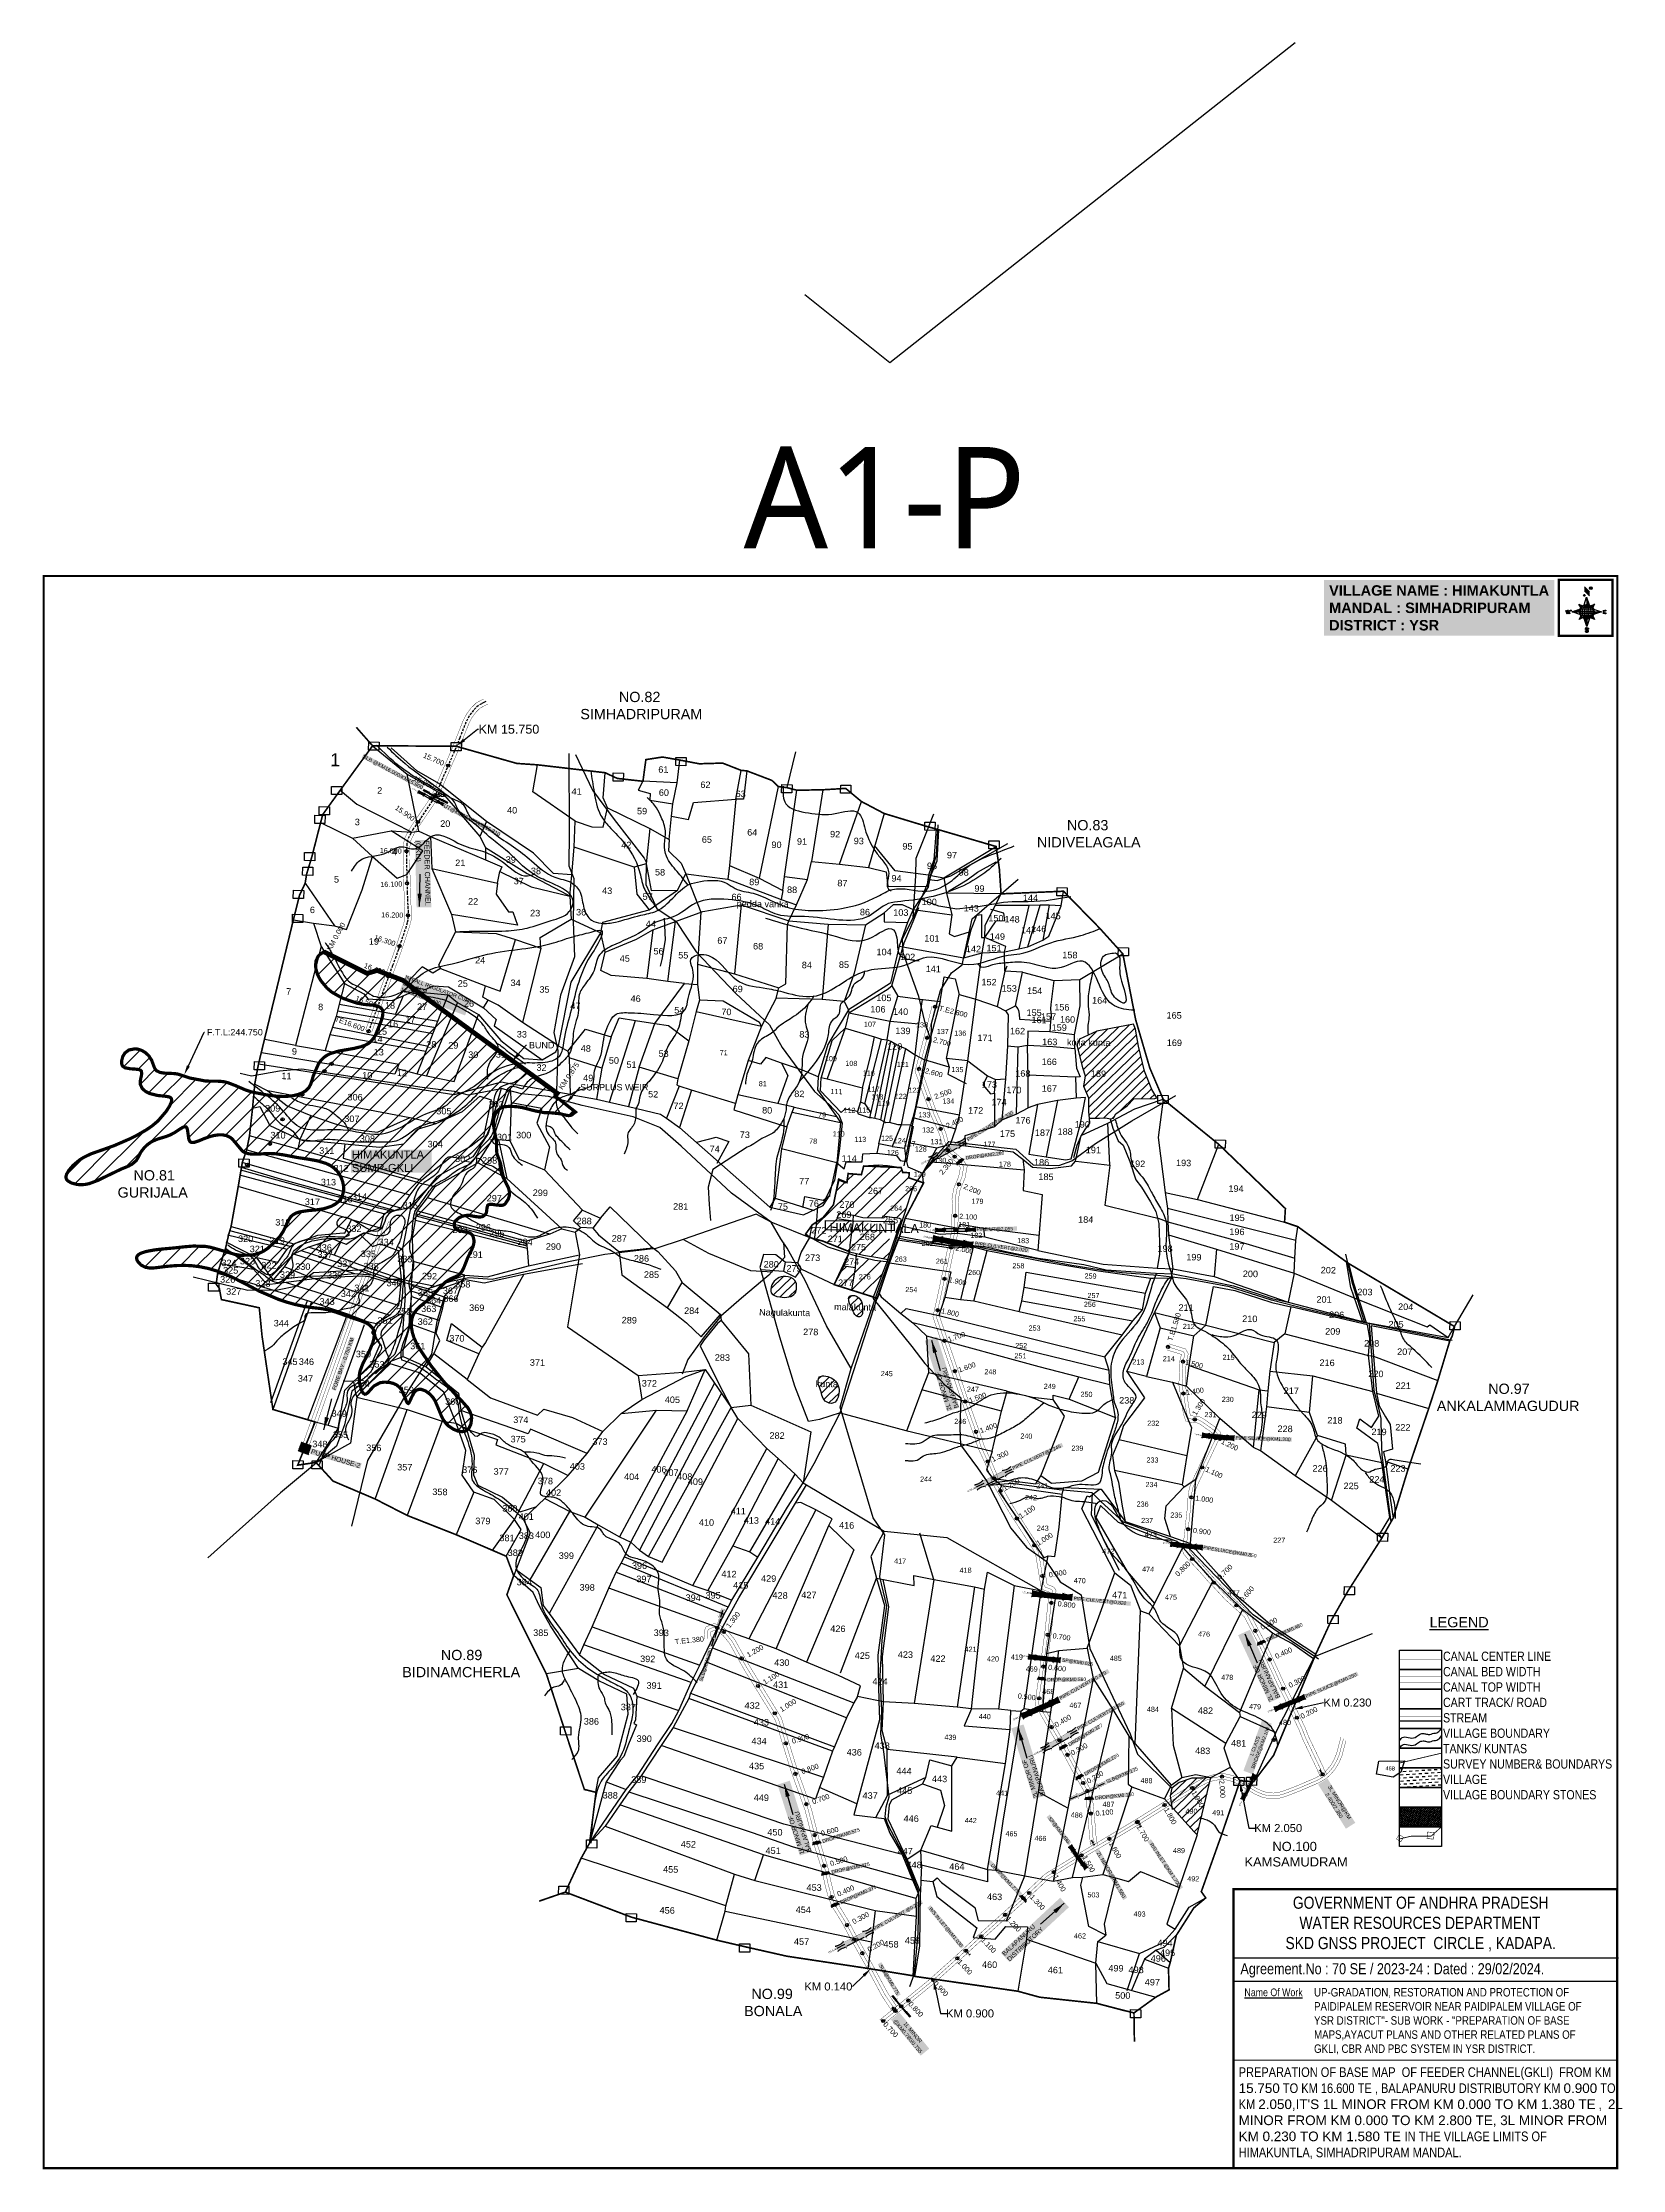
# Model space of a CAD drawing. Header units: inches. Extents: x 188154 to 209255, y 1610134 to 1617920.
# Drawn here: x 188154 to 193077, y 1611295 to 1617920 of the extents above; entities that cross this region are included whole.
import ezdxf
from ezdxf import colors
from ezdxf.entities.mleader import LeaderData, LeaderLine
from ezdxf.enums import TextEntityAlignment as Align
from ezdxf.math import Vec2, Vec3

# ---------------------------------------------------------------- set-up
doc = ezdxf.new("R2010")
doc.units = ezdxf.units.IN
doc.header["$LTSCALE"] = 15
doc.header["$MEASUREMENT"] = 0
doc.header["$PDMODE"] = 32
doc.header["$PDSIZE"] = 10
doc.linetypes.add('ACAD_ISO02W100', pattern=[15, 12, -3])
doc.linetypes.add('HIDDEN2', pattern=[0.1875, 0.125, -0.0625])
for name, color, linetype in [('AQUADUCT', 1, 'Continuous'), ('bord', 1, 'Continuous'), ('CADAS', 1, 'Continuous'), ('CANAL1', 7, 'Continuous'), ('CHANAGE', 1, 'Continuous'), ('CS', 134, 'Continuous'), ('CSMark', 72, 'Continuous'), ('FRAME 025', 7, 'Continuous'), ('PAPER SIZE', 5, 'Continuous'), ('PLOT NO', 7, 'Continuous'), ('PLOTS', 7, 'Continuous'), ('PLOTS NO', 7, 'Continuous'), ('POINT', 2, 'Continuous'), ('REMARK', 6, 'Continuous'), ('ROAD', 1, 'Continuous'), ('ROADS', 1, 'Continuous'), ('STREAM', 4, 'Continuous'), ('STRUCTURE', 5, 'Continuous'), ('tank', 4, 'Continuous'), ('text2', 7, 'Continuous'), ('TITLEBLOCK', 7, 'Continuous'), ('VILLAGE', 7, 'Continuous'), ('VILLAGE BOUNDARY STONES', 1, 'Continuous'), ('VILLAGE BOUNDAY', 5, 'Continuous'), ('VILLAGE BOUNDRY', 5, 'Continuous'), ('VILLAGE STONES', 240, 'Continuous')]:
    doc.layers.add(name, color=color, linetype=linetype)
doc.styles.add('ARIALN', font='ARIALN.TTF')
doc.styles.add('FONT2', font='Times New Roman')
doc.styles.add('section', font='romant.shx', dxfattribs={"height": 2})
doc.styles.get("Standard").update_dxf_attribs({"font": 'arial.ttf'})
doc.styles.add('TMS', font='trebuc.ttf')
doc.linetypes.add('DOTS', pattern='A,1e-06,-3,["●",Standard,S=3,R=0,X=-1.25,Y=-1.25],-3', length=6.000001)
doc.dimstyles.get("Standard").update_dxf_attribs({"dimtxt": 0.18, "dimasz": 0.18, "dimexe": 0.18, "dimexo": 0.0625, "dimgap": 0.09, "dimtad": 0, "dimtih": 1, "dimtoh": 1, "dimdec": 4, "dimzin": 0, "dimdsep": 46, "dimtxsty": 'Standard', "dimcen": 0.09, "dimadec": 0, "dimazin": 0, "dimtfac": 1, "dimtdec": 4, "dimtofl": 0, "dimtmove": 0, "dimatfit": 3, "dimfxl": 1, "dimtolj": 1, "dimtzin": 0, "dimarcsym": 0})
pattern_1 = [(44.23564, (174538.226, 1616876.664), (-22.13259, 22.73113), [])]
pattern_2 = [(44.23564, (174538.226, 1616876.664), (-13.279553, 13.638677), [])]
pattern_3 = [(267.297113149, (-8720374.938, 50637915.138), (10.5367255337, -0.497431438), [])]
pattern_4 = [(357.297113149, (-8720374.938, 50637915.138), (0.497431438, 10.5367255337), [])]

msp = doc.modelspace()

# ---------------------------------------------------------------- texts
at = {"layer": 'CADAS', "color": 2, "style": 'TMS'}
msp.add_text('A1-P', height=315.69, dxfattribs=at).set_placement((190339.1, 1616345.2))
at = {"layer": 'CHANAGE'}
for s, rotation, p in [('15.700', 336.42905, (189404.7, 1615674.2)), ('15.800', 335.43983, (189373.5, 1615601.7)), ('15.900', 325.01492, (189311.7, 1615500.4)), ('16.000', 358.00575, (189273.6, 1615401.7)), ('16.100', 1.44621, (189275.3, 1615299.6)), ('16.200', 358.8302, (189278.3, 1615202.1)), ('KM 0.000', 61.67697, (189091.5, 1615177.7)), ('16.300', 341.71107, (189253.4, 1615112.7)), ('16.500', 339.97141, (189194.6, 1614921.1)), ('TE16.600', 339.97141, (189157.6, 1614847.3)), ('KM 0.875', 56.04352, (189821.2, 1614741.1))]:
    msp.add_text(s, height=16, rotation=rotation, dxfattribs=at).set_placement(p, align=Align.MIDDLE_RIGHT)
at = {"layer": 'CHANAGE', "color": 3}
msp.add_text('16.400', height=16, rotation=339.97141, dxfattribs=at).set_placement((189221.2, 1615023.3), align=Align.MIDDLE_RIGHT)
at = {"layer": 'CSMark', "color": 1}
for s, rotation, p in [('T.E2.800', 345.62058, (190948.1, 1614913.4)), ('2.700', 345.27982, (190930.1, 1614815)), ('2.600', 345.27982, (190904.7, 1614718.3)), ('2.500', 20.11111, (190933.7, 1614636.1)), ('2.400', 24.44924, (190970.9, 1614545)), ('2.300', 50.63515, (190952.8, 1614397.4)), ('2.200', 337.62212, (191025.1, 1614358.8)), ('2.100', 356.77295, (191010.7, 1614264.6)), ('2.000', 347.81767, (190999.9, 1614165.9)), ('1.900', 348.12313, (190978.2, 1614067.2)), ('1.800', 347.37387, (190955.2, 1613970.6)), ('T.E1.580', 72.69529, (191667.1, 1613876.6)), ('1.700', 18.87226, (190975.7, 1613879.8)), ('1.600', 18.87226, (191008.1, 1613785.2)), ('1.500', 345.70275, (191715.7, 1613811.1)), ('1.400', 8.86949, (191717.2, 1613714.9)), ('1.500', 19.61347, (191041.7, 1613690.1)), ('1.300', 58.06243, (191741.9, 1613646.4)), ('1.400', 19.61347, (191075.3, 1613595.9)), ('1.300', 24.75344, (191112.2, 1613505.8)), ('1.200', 334.73329, (191828.3, 1613564.1)), ('1.100', 334.73329, (191779.4, 1613477.8)), ('1.200', 29.97083, (191148.6, 1613415)), ('1.100', 33.084, (191198.5, 1613328.3)), ('1.000', 352.22156, (191746.5, 1613386.9)), ('1.000', 32.28491, (191252.9, 1613244)), ('0.900', 353.59798, (191739, 1613286)), ('0.900', 9.5295, (191289.7, 1613147)), ('0.800', 44.42375, (191687.2, 1613146.7)), ('0.700', 44.25739, (191818.4, 1613136.9)), ('0.600', 48.15382, (191888, 1613067.1)), ('1.300', 52.53377, (190288.9, 1612985)), ('0.800', 353.66437, (191317.3, 1613058)), ('0.500', 28.04299, (191951, 1612982.5)), ('0.700', 351.97337, (191301.8, 1612958)), ('1.200', 29.21243, (190350, 1612896.8)), ('0.400', 25.13635, (191996, 1612892.1)), ('1.100', 31.52175, (190400.7, 1612811.6)), ('0.600', 354.08275, (191287.8, 1612859.7)), ('0.300', 26.64727, (192037.9, 1612801.9)), ('1.000', 31.6158, (190453.1, 1612726.4)), ('0.500', 353.72699, (191193.3, 1612770.5)), ('0.200', 26.64727, (192075.4, 1612705.4)), ('0.400', 30.1989, (191309.3, 1612678.6)), ('0.900', 17.19101, (190489.3, 1612628.5)), ('0.300', 28.06163, (191359.4, 1612591.2)), ('0.800', 19.70219, (190519.2, 1612534)), ('0.200', 30.21256, (191409.7, 1612503.2)), ('1.900', 299.40589, (191740.6, 1612473.4)), ('2.000', 274.15701, (191828.5, 1612508.3)), ('0.700', 19.70219, (190552.9, 1612439.8)), ('0.100', 5.70357, (191435.4, 1612404)), ('1.800', 299.40589, (191654.9, 1612420.3)), ('0.600', 14.29156, (190579.8, 1612341.6)), ('1.700', 299.40589, (191569.3, 1612366.9)), ('1.500', 299.40589, (191400.4, 1612271.4)), ('1.600', 299.40589, (191482.8, 1612315)), ('0.500', 17.60713, (190608.6, 1612247.1)), ('1.400', 299.40589, (191309.7, 1612211.2)), ('0.400', 23.88592, (190631.2, 1612151.9)), ('1.300', 313.22257, (191235.3, 1612147.7)), ('0.300', 27.69391, (190678.7, 1612065.7)), ('1.200', 313.22257, (191160.8, 1612079.8)), ('0.200', 29.41097, (190726.3, 1611978.4)), ('1.100', 313.22257, (191083.3, 1612013.9)), ('1.000', 313.22257, (191009.4, 1611946)), ('0.900', 313.22257, (190934.3, 1611878.6)), ('0.800', 313.22257, (190856.4, 1611814.5)), ('0.700', 313.22257, (190778.1, 1611750.9))]:
    msp.add_text(s, height=16, rotation=rotation, dxfattribs=at).set_placement(p, align=Align.MIDDLE_LEFT)
msp.add_text('T.E1.380', height=16, rotation=5.58498, dxfattribs=at).set_placement((190214.9, 1612948), align=Align.MIDDLE_RIGHT)
at = {"layer": 'PLOT NO'}
msp.add_text('468', height=12.8, rotation=358.68771, dxfattribs=at).set_placement((192353.4, 1612544.4), align=Align.MIDDLE_CENTER)
at = {"layer": 'PLOTS NO'}
for s, height, p in [('1', 40.6, (189066.5, 1615686.5)), ('61', 20.3, (190088.8, 1615655.9)), ('2', 20.3, (189205, 1615590.7)), ('41', 20.3, (189818.7, 1615587.6)), ('60', 20.3, (190090.5, 1615584)), ('62', 20.3, (190219.9, 1615608.4)), ('63', 20.3, (190329.8, 1615580.1)), ('40', 20.3, (189617.6, 1615529.1)), ('59', 20.3, (190022.5, 1615526.4)), ('3', 20.3, (189135.2, 1615492.6)), ('20', 20.3, (189409.2, 1615487.4)), ('64', 20.3, (190365.8, 1615460.1)), ('92', 20.3, (190624, 1615454.5)), ('4', 20.3, (189252, 1615398.5)), ('39', 20.3, (189613.6, 1615375.3)), ('42', 20.3, (189973.4, 1615420.7)), ('65', 20.3, (190224.4, 1615437.8)), ('90', 20.3, (190441.4, 1615421.4)), ('91', 20.3, (190520.8, 1615431.7)), ('93', 20.3, (190697.7, 1615433.4)), ('95', 20.3, (190849.3, 1615416.6)), ('97', 20.3, (190988.1, 1615389.2)), ('5', 20.3, (189070.4, 1615313.8)), ('21', 20.3, (189456, 1615365.2)), ('38', 20.3, (189691.7, 1615340)), ('58', 20.3, (190078.5, 1615336)), ('94', 20.3, (190815.1, 1615317)), ('96', 20.3, (190925.8, 1615355.8)), ('98', 20.3, (191024.6, 1615335.6)), ('22', 20.3, (189496, 1615245.1)), ('37', 20.3, (189638.2, 1615308.5)), ('43', 20.3, (189913.7, 1615278.4)), ('57', 20.3, (190039.8, 1615259.9)), ('66', 20.3, (190316.8, 1615258.9)), ('89', 20.3, (190372, 1615305.7)), ('88', 20.3, (190489.9, 1615281.3)), ('87', 20.3, (190646.8, 1615302)), ('100', 20.3, (190917.2, 1615243.6)), ('99', 20.3, (191073.7, 1615285.2)), ('144', 20.3, (191232.7, 1615256.2)), ('6', 20.3, (188995.3, 1615218.8)), ('23', 20.3, (189689.3, 1615208.7)), ('36', 20.3, (189832.5, 1615211.5)), ('pedda vanka', 20.305, (190398.3, 1615237.3)), ('86', 20.3, (190716.9, 1615211.8)), ('103', 20.3, (190828.7, 1615210.4)), ('143', 20.3, (191048.1, 1615223.8)), ('150', 20.3, (191125, 1615192.9)), ('148', 20.3, (191175.4, 1615189.5)), ('145', 20.3, (191303.2, 1615199.9)), ('19', 20.3, (189187, 1615120.3)), ('44', 20.3, (190050, 1615175.1)), ('67', 20.3, (190272.7, 1615123.1)), ('101', 20.3, (190925.7, 1615130)), ('149', 20.3, (191129.6, 1615135.7)), ('147', 20.3, (191226.7, 1615155.3)), ('146', 20.3, (191258.3, 1615159.5)), ('24', 20.3, (189517.9, 1615061.8)), ('45', 20.3, (189968.6, 1615067.4)), ('56', 20.3, (190073.8, 1615089.9)), ('55', 20.3, (190150.9, 1615077.4)), ('68', 20.3, (190384, 1615105.5)), ('84', 20.3, (190535.9, 1615046.9)), ('85', 20.3, (190651.5, 1615048.1)), ('104', 20.3, (190776.6, 1615087.5)), ('102', 20.3, (190849.7, 1615072.4)), ('142', 20.3, (191055, 1615096.9)), ('151', 20.3, (191119.1, 1615099.6)), ('158', 20.3, (191355.5, 1615078.1)), ('25', 20.3, (189463.9, 1614989.3)), ('34', 20.3, (189628.5, 1614991.4)), ('141', 20.3, (190929.9, 1615034.7)), ('152', 20.3, (191103.6, 1614993.7)), ('7', 20.3, (188921.5, 1614964.7)), ('8', 20.3, (189021, 1614916.4)), ('18', 20.3, (189237.1, 1614921.1)), ('27', 20.3, (189337.2, 1614917)), ('26', 20.3, (189483.2, 1614927.2)), ('35', 20.3, (189718.3, 1614970.8)), ('47', 20.3, (189814.6, 1614919.9)), ('46', 20.3, (190002.5, 1614942.3)), ('69', 20.3, (190320.4, 1614972.4)), ('105', 20.3, (190776, 1614944.7)), ('153', 20.3, (191166.5, 1614974)), ('154', 20.3, (191245.7, 1614966.9)), ('156', 20.3, (191330.4, 1614915.4)), ('164', 20.3, (191448.3, 1614936.9)), ('16', 20.3, (189246.8, 1614863)), ('17', 20.3, (189300.8, 1614877.7)), ('54', 20.3, (190138.4, 1614906.1)), ('70', 20.3, (190285.2, 1614901)), ('107', 16, (190732.6, 1614862.6)), ('106', 20.3, (190757.4, 1614909.3)), ('140', 20.3, (190827.9, 1614901.7)), ('138', 16, (190894.7, 1614860.6)), ('155', 20.3, (191244.1, 1614898.4)), ('161', 20.3, (191259.3, 1614875.9)), ('157', 20.3, (191289, 1614886.4)), ('159', 20.3, (191322.2, 1614852.2)), ('160', 20.3, (191348.1, 1614877.4)), ('165', 20.3, (191680.3, 1614890.2)), ('14', 20.3, (189198.4, 1614815.9)), ('15', 20.3, (189212.2, 1614839.9)), ('28', 20.3, (189365.8, 1614799.8)), ('29', 20.3, (189434.4, 1614796.8)), ('33', 20.3, (189647.9, 1614831.3)), ('48', 20.3, (189847.1, 1614787.2)), ('83', 20.3, (190528.3, 1614831)), ('120', 20.3, (190809.5, 1614793.4)), ('139', 20.3, (190835.2, 1614841.9)), ('137', 16, (190959.5, 1614839.9)), ('136', 16, (191013.9, 1614834.8)), ('171', 20.3, (191091.1, 1614820.1)), ('162', 20.3, (191192.3, 1614841.2)), ('163', 20.3, (191292.7, 1614807.6)), ('koila kunta', 20.305, (191414.3, 1614805.8)), ('169', 20.3, (191681.1, 1614804.8)), ('9', 20.3, (188939.3, 1614777.8)), ('13', 20.3, (189201.9, 1614775.6)), ('30', 20.3, (189496.5, 1614767.5)), ('31', 20.3, (189582.5, 1614768.4)), ('32', 20.3, (189709.3, 1614727.4)), ('50', 20.3, (189934.7, 1614749.6)), ('51', 20.3, (189989.6, 1614736.8)), ('53', 20.3, (190089.6, 1614771)), ('71', 16, (190276.8, 1614773.9)), ('109', 16, (190610.8, 1614755.4)), ('108', 16, (190674.5, 1614740.5)), ('121', 16, (190835, 1614737.4)), ('135', 16, (191005, 1614721.4)), ('166', 20.3, (191291.2, 1614745.6)), ('11', 20.3, (188914.4, 1614701.4)), ('10', 20.3, (189166.2, 1614703.5)), ('12', 20.3, (189274.3, 1614710.8)), ('49', 20.3, (189854.7, 1614695.2)), ('81', 16, (190398.5, 1614677.3)), ('111', 16, (190628.2, 1614652.8)), ('116', 16, (190729.1, 1614710.6)), ('117', 16, (190743.9, 1614660.7)), ('123', 16, (190870.9, 1614656.9)), ('173', 20.3, (191104.7, 1614674.8)), ('170', 20.3, (191181.1, 1614657.7)), ('168', 20.3, (191208.9, 1614709.1)), ('167', 20.3, (191291.4, 1614662.3)), ('189', 20.3, (191444.6, 1614708.2)), ('309', 20.3, (188871.6, 1614600.6)), ('306', 20.3, (189128.3, 1614635.2)), ('305', 20.3, (189405, 1614591.9)), ('303', 20.3, (189568, 1614613.4)), ('52', 20.3, (190057, 1614644.5)), ('72', 20.3, (190136, 1614608.3)), ('80', 20.3, (190412.2, 1614594.5)), ('82', 20.3, (190512.4, 1614645.6)), ('112', 16, (190668.4, 1614594.5)), ('115', 16, (190714.8, 1614595.2)), ('118', 16, (190755.7, 1614636.3)), ('119', 16, (190775.6, 1614616.6)), ('122', 16, (190828.3, 1614638)), ('134', 16, (190976.7, 1614623.4)), ('172', 20.3, (191061.9, 1614594.1)), ('174', 20.3, (191134.9, 1614620)), ('310', 20.3, (188888, 1614516.8)), ('307', 20.3, (189118.3, 1614568)), ('300', 20.3, (189653.6, 1614517.3)), ('73', 20.3, (190342.5, 1614518.2)), ('79', 16, (190583.4, 1614580.2)), ('110', 16, (190635.2, 1614521)), ('133', 16, (190902, 1614580.2)), ('132', 16, (190913.6, 1614533.2)), ('175', 20.3, (191161.1, 1614521.6)), ('176', 20.3, (191209.4, 1614563.3)), ('187', 20.3, (191270.1, 1614524.5)), ('188', 20.3, (191340.7, 1614528.3)), ('190', 20.3, (191394.1, 1614550.4)), ('311', 20.3, (189040.3, 1614469)), ('308', 20.3, (189166.6, 1614506.2)), ('304', 20.3, (189377.9, 1614488.8)), ('301', 20.3, (189593.7, 1614510.9)), ('74', 20.3, (190248.6, 1614474.1)), ('78', 16, (190555.5, 1614498.3)), ('113', 16, (190702.2, 1614504)), ('125', 16, (190785.7, 1614507.1)), ('126', 16, (190803.9, 1614463)), ('124', 16, (190825.2, 1614499.8)), ('127', 16, (190856, 1614490.5)), ('128', 16, (190890.8, 1614473.9)), ('131', 16, (190939.5, 1614496.7)), ('177', 16, (191104.9, 1614488.5)), ('191', 20.3, (191428.7, 1614470.7)), ('312', 20.3, (189084.8, 1614413.9)), ('302', 20.3, (189463.5, 1614443.2)), ('298', 20.3, (189547.6, 1614438.2)), ('114', 20.3, (190667.8, 1614444)), ('129', 16, (190887.7, 1614395.3)), ('130', 16, (190951.6, 1614438.5)), ('178', 16, (191153.1, 1614426.6)), ('186', 20.3, (191267.3, 1614432.4)), ('185', 20.3, (191280.9, 1614387.2)), ('192', 20.3, (191566.6, 1614427.9)), ('193', 20.3, (191709.8, 1614430.6)), ('313', 20.3, (189045.3, 1614370.7)), ('316', 20.3, (189096.8, 1614317.9)), ('314', 20.3, (189142, 1614325.6)), ('297', 20.3, (189562, 1614320.6)), ('299', 20.3, (189705.4, 1614337.5)), ('77', 20.3, (190527.6, 1614373.7)), ('267', 20.3, (190749.8, 1614343.5)), ('266', 16, (190860.7, 1614350.3)), ('194', 20.3, (191873, 1614350.4)), ('317', 20.3, (188995.2, 1614309.5)), ('315', 20.3, (189300.2, 1614298.5)), ('288', 20.3, (189842.1, 1614249.6)), ('281', 20.3, (190142.8, 1614294.8)), ('75', 20.3, (190461.3, 1614294.6)), ('76', 20.3, (190557.6, 1614304.1)), ('269', 20.3, (190651.2, 1614269.5)), ('270', 20.3, (190660.6, 1614300.5)), ('265', 20.3, (190796.8, 1614252.4)), ('264', 16, (190814.2, 1614289.4)), ('179', 16, (191067.6, 1614311)), ('184', 20.3, (191404.8, 1614253.9)), ('195', 20.3, (191876.5, 1614259.6)), ('320', 20.3, (188787.2, 1614194)), ('319', 20.3, (188886, 1614188.5)), ('318', 20.3, (188903.3, 1614245.5)), ('332', 20.3, (189124.7, 1614225.6)), ('334', 20.3, (189225.1, 1614183.9)), ('293', 20.3, (189455.7, 1614222.4)), ('296', 20.3, (189528.1, 1614229.7)), ('295', 20.3, (189570.3, 1614211.1)), ('294', 20.3, (189658.2, 1614184.3)), ('287', 20.3, (189951.5, 1614195.4)), ('272', 20.3, (190573.1, 1614220.7)), ('271', 20.3, (190624.6, 1614193.9)), ('268', 20.3, (190724.4, 1614200)), ('180', 16, (190904.4, 1614237)), ('181', 16, (191026.1, 1614238.3)), ('182', 16, (191063.9, 1614204.9)), ('183', 16, (191209.8, 1614188.6)), ('196', 20.3, (191875.9, 1614216)), ('324', 20.3, (188735.4, 1614119)), ('323', 20.3, (188793.2, 1614124.5)), ('321', 20.3, (188823.6, 1614162.3)), ('336', 20.3, (189032.3, 1614167)), ('337', 20.3, (189034.8, 1614144.7)), ('331', 20.3, (189096.1, 1614116.3)), ('335', 20.3, (189169.7, 1614147.1)), ('333', 20.3, (189283.4, 1614131.1)), ('291', 20.3, (189502.7, 1614145)), ('290', 20.3, (189746.2, 1614170)), ('286', 20.3, (190020.6, 1614133)), ('273', 20.3, (190553.9, 1614135.2)), ('274', 20.3, (190675.6, 1614123.2)), ('275', 20.3, (190696.9, 1614167.9)), ('263', 16, (190828.6, 1614131)), ('262', 16, (190912.1, 1614179.7)), ('261', 16, (190956.5, 1614124.2)), ('198', 20.3, (191652.1, 1614163.6)), ('199', 20.3, (191741.8, 1614136.9)), ('197', 20.3, (191875.9, 1614170.3)), ('326', 20.3, (188731.3, 1614067.6)), ('325', 20.3, (188740.7, 1614096)), ('328', 20.3, (188840.9, 1614055.1)), ('322', 20.3, (188859.7, 1614111.8)), ('329', 20.3, (188917.7, 1614082.5)), ('330', 20.3, (188965.3, 1614107.6)), ('339', 20.3, (189064.5, 1614080.4)), ('338', 20.3, (189178.2, 1614108.8)), ('340', 20.3, (189249.8, 1614056.4)), ('292', 20.3, (189360, 1614077.8)), ('368', 20.3, (189463.9, 1614052.8)), ('285', 20.3, (190051.8, 1614082.7)), ('280', 20.3, (190424.9, 1614114.6)), ('279', 20.3, (190496, 1614101.9)), ('277', 20.3, (190656.7, 1614057)), ('276', 16, (190716.5, 1614075.6)), ('260', 16, (191057.1, 1614089.3)), ('258', 16, (191195, 1614110)), ('259', 16, (191419.9, 1614078.3)), ('200', 20.3, (191917.9, 1614084.9)), ('202', 20.3, (192160.7, 1614096.4)), ('327', 20.3, (188750.2, 1614029.9)), ('343', 20.3, (189041.2, 1613998.8)), ('342', 20.3, (189107.5, 1614022.9)), ('341', 20.3, (189149.5, 1614041.1)), ('365', 20.3, (189347.5, 1614026.4)), ('364', 20.3, (189372.9, 1614002.4)), ('367', 20.3, (189425.4, 1614032.3)), ('366', 20.3, (189427.1, 1614007.8)), ('254', 16, (190861.5, 1614036)), ('256', 16, (191417.6, 1613990)), ('257', 16, (191429, 1614017.4)), ('201', 20.3, (192147.4, 1614005.2)), ('203', 20.3, (192274.7, 1614028.4)), ('344', 20.3, (188898.4, 1613931.1)), ('351', 20.3, (189221.7, 1613939.7)), ('352', 20.3, (189279.8, 1613968.1)), ('362', 20.3, (189347, 1613936.1)), ('363', 20.3, (189357.9, 1613976.2)), ('369', 20.3, (189507.4, 1613979.3)), ('289', 20.3, (189982.7, 1613940.6)), ('284', 20.3, (190177.1, 1613970.2)), ('Nagulakunta', 20.305, (190466.7, 1613964.4)), ('malakunta', 20.3, (190686.2, 1613981.3)), ('255', 16, (191385, 1613945.1)), ('211', 20.3, (191717.5, 1613979.8)), ('212', 16, (191725.9, 1613921.1)), ('210', 20.3, (191916, 1613945)), ('206', 20.3, (192186.6, 1613957.3)), ('205', 20.3, (192371.7, 1613928)), ('204', 20.3, (192401.8, 1613982.4)), ('361', 20.3, (189323.7, 1613860)), ('370', 20.3, (189445.5, 1613884.3)), ('278', 20.3, (190548, 1613904.1)), ('252', 16, (191203.8, 1613861.5)), ('253', 16, (191245.4, 1613916.1)), ('209', 20.3, (192174.5, 1613905.8)), ('208', 20.3, (192295.7, 1613868.5)), ('345', 20.3, (188925.3, 1613811.3)), ('346', 20.3, (188976.7, 1613811.3)), ('350', 20.3, (189154.3, 1613835)), ('353', 20.3, (189196.3, 1613803.2)), ('371', 20.3, (189696.4, 1613808.5)), ('283', 20.3, (190272.7, 1613824.3)), ('251', 16, (191201.2, 1613829.5)), ('213', 16, (191568.7, 1613810.5)), ('214', 16, (191663.6, 1613820.6)), ('215', 16, (191849.9, 1613824.9)), ('216', 20.3, (192156.8, 1613808)), ('207', 20.3, (192398.8, 1613842.3)), ('347', 20.3, (188973.6, 1613758.9)), ('354', 20.3, (189150.4, 1613743.4)), ('359', 20.3, (189287.8, 1613723.3)), ('372', 20.3, (190045.2, 1613743.9)), ('kunta', 20.3, (190597.9, 1613742.1)), ('245', 16, (190785, 1613774.3)), ('247', 16, (191053.3, 1613725.6)), ('248', 16, (191107.7, 1613779.9)), ('249', 16, (191292.7, 1613734.4)), ('217', 20.3, (192045.4, 1613720.8)), ('220', 20.3, (192309, 1613773.5)), ('221', 20.3, (192394, 1613736.6)), ('360', 20.3, (189432.6, 1613687)), ('405', 20.3, (190116.9, 1613692.8)), ('250', 16, (191407.2, 1613709.7)), ('238', 20.3, (191532.6, 1613691)), ('230', 16, (191847.4, 1613693.8)), ('349', 20.3, (189078.8, 1613649.9)), ('374', 20.3, (189644.7, 1613630.4)), ('246', 16, (191013.9, 1613625.5)), ('232', 16, (191615.2, 1613619.6)), ('231', 16, (191793.5, 1613646.4)), ('229', 20.3, (191945.7, 1613645.7)), ('228', 20.3, (192026, 1613602.2)), ('218', 20.3, (192181.4, 1613628.8)), ('219', 20.3, (192318.7, 1613592.7)), ('222', 20.3, (192392.9, 1613606.9)), ('348', 20.3, (189018.5, 1613554.8)), ('355', 20.3, (189082.9, 1613583.9)), ('356', 20.3, (189186.6, 1613542.9)), ('375', 20.3, (189636.3, 1613570.1)), ('373', 20.3, (189891.2, 1613562.5)), ('282', 20.3, (190443.2, 1613581.3)), ('240', 16, (191219.9, 1613579.6)), ('239', 16, (191378.7, 1613541.9)), ('357', 20.3, (189283.1, 1613482.6)), ('376', 20.3, (189485.6, 1613474.7)), ('377', 20.3, (189583.5, 1613469.2)), ('403', 20.3, (189820.8, 1613485.3)), ('406', 20.3, (190075.1, 1613476)), ('407', 20.3, (190112.5, 1613465.7)), ('233', 16, (191612.8, 1613505.1)), ('226', 20.3, (192135.1, 1613478.7)), ('223', 20.3, (192377.7, 1613478.9)), ('358', 20.3, (189392.7, 1613405.8)), ('378', 20.3, (189721.3, 1613439.8)), ('402', 20.3, (189746.7, 1613403.6)), ('404', 20.3, (189990, 1613452.8)), ('408', 20.3, (190155.4, 1613453.4)), ('409', 20.3, (190188.6, 1613437.6)), ('244', 16, (190907.3, 1613445.3)), ('241', 16, (191269.4, 1613424.9)), ('234', 16, (191609.7, 1613428.6)), ('225', 20.3, (192231.8, 1613424.4)), ('224', 20.3, (192312.1, 1613444.8)), ('380', 20.3, (189610.5, 1613354.2)), ('401', 20.3, (189661.6, 1613329)), ('411', 20.3, (190322.3, 1613346)), ('242', 16, (191234.4, 1613388)), ('236', 16, (191582, 1613367.8)), ('235', 16, (191687.1, 1613333.5)), ('379', 20.3, (189526.5, 1613315.1)), ('381', 20.3, (189601.6, 1613262.3)), ('383', 20.3, (189662.1, 1613269.2)), ('400', 20.3, (189713, 1613272.1)), ('410', 20.3, (190223.1, 1613310.5)), ('413', 20.3, (190362.9, 1613317)), ('414', 20.3, (190429.6, 1613314)), ('416', 20.3, (190659.9, 1613301.6)), ('243', 16, (191270.8, 1613292.7)), ('237', 16, (191596.1, 1613316.6)), ('473', 16, (191607.6, 1613273.8)), ('382', 20.3, (189627.4, 1613216.1)), ('399', 20.3, (189786.6, 1613207.1)), ('472', 16, (191475.2, 1613220.6)), ('227', 16, (192007.7, 1613255.3)), ('384', 20.3, (189655.4, 1613124.7)), ('396', 20.3, (190014.4, 1613176.1)), ('397', 20.3, (190028.1, 1613134.4)), ('412', 20.3, (190293.3, 1613149.8)), ('429', 20.3, (190416.9, 1613136)), ('417', 16, (190826.6, 1613190.4)), ('418', 16, (191030.6, 1613161.9)), ('470', 16, (191386.3, 1613129.3)), ('474', 16, (191599.1, 1613164.6)), ('398', 20.3, (189851.4, 1613108.3)), ('394', 20.3, (190181.7, 1613076.1)), ('395', 20.3, (190243.8, 1613083.6)), ('415', 20.3, (190329.9, 1613115)), ('428', 20.3, (190452.6, 1613083.3)), ('427', 20.3, (190542.3, 1613084.8)), ('471', 20.3, (191510.7, 1613084.4)), ('475', 16, (191670.5, 1613077.8)), ('477', 16, (191866.1, 1613091.6)), ('385', 20.3, (189706.8, 1612967)), ('393', 20.3, (190082.3, 1612966.8)), ('426', 20.3, (190632.6, 1612979.5)), ('476', 16, (191773.5, 1612962.8)), ('392', 20.3, (190040.1, 1612885.6)), ('430', 20.3, (190457.9, 1612873.9)), ('425', 20.3, (190708.7, 1612895.8)), ('423', 20.3, (190842.9, 1612899)), ('422', 20.3, (190944.3, 1612886.5)), ('421', 16, (191046.1, 1612915.7)), ('420', 16, (191115.9, 1612885.6)), ('419', 16, (191190.4, 1612891.5)), ('485', 16, (191498.6, 1612887.5)), ('391', 20.3, (190059.9, 1612802.6)), ('431', 20.3, (190454.2, 1612805.2)), ('424', 20.3, (190763.9, 1612815.2)), ('469', 16, (191236.5, 1612854.1)), ('478', 16, (191845.7, 1612828.1)), ('387', 20.3, (189979.8, 1612735.6)), ('432', 20.3, (190365.6, 1612740.4)), ('468', 16, (191288.1, 1612783.9)), ('467', 16, (191372.5, 1612741)), ('484', 16, (191614.2, 1612728.6)), ('479', 16, (191932.4, 1612736.8)), ('386', 20.3, (189864.5, 1612690.9)), ('433', 20.3, (190394.2, 1612688.3)), ('440', 16, (191090.3, 1612706)), ('482', 20.3, (191777.9, 1612724.3)), ('480', 16, (192025.7, 1612687.7)), ('390', 20.3, (190029.2, 1612637)), ('434', 20.3, (190387.2, 1612629.7)), ('436', 20.3, (190683.6, 1612594.7)), ('438', 20.3, (190770.7, 1612615.1)), ('439', 16, (190983.1, 1612641.4)), ('483', 20.3, (191769.2, 1612599.3)), ('481', 20.3, (191881.3, 1612622.8)), ('435', 20.3, (190379.3, 1612551.7)), ('444', 20.3, (190838.7, 1612536.3)), ('388', 20.3, (189923.3, 1612460.7)), ('389', 20.3, (190012.2, 1612509.5)), ('445', 20.3, (190840.6, 1612475.2)), ('443', 20.3, (190949.5, 1612511.9)), ('441', 16, (191144.3, 1612467.7)), ('488', 16, (191594.2, 1612506.5)), ('449', 20.3, (190394.1, 1612453.2)), ('437', 20.3, (190733.2, 1612460)), ('486', 16, (191376.7, 1612399)), ('487', 16, (191475.7, 1612432.6)), ('490', 16, (191734.4, 1612411.2)), ('491', 16, (191817.9, 1612406.5)), ('450', 20.3, (190436.5, 1612345.7)), ('446', 20.3, (190861, 1612388.1)), ('442', 16, (191046.5, 1612382.1)), ('465', 16, (191173.5, 1612340.9)), ('452', 20.3, (190166.8, 1612308.2)), ('451', 20.3, (190430.8, 1612288.1)), ('447', 20.3, (190842.3, 1612286.8)), ('466', 16, (191263.6, 1612326.4)), ('489', 16, (191695.4, 1612288.6)), ('455', 20.3, (190111.6, 1612229.8)), ('448', 20.3, (190870.2, 1612244)), ('464', 20.3, (191003.4, 1612238.6)), ('492', 16, (191739.9, 1612200.6)), ('453', 20.3, (190558.6, 1612173.4)), ('463', 20.3, (191120.8, 1612144.5)), ('503', 16, (191428.9, 1612150.6)), ('456', 20.3, (190100.8, 1612102.1)), ('454', 20.3, (190524.8, 1612104.1)), ('493', 16, (191572.7, 1612091)), ('457', 20.3, (190519.4, 1612004.9)), ('458', 20.3, (190798.1, 1611996.8)), ('459', 20.3, (190865, 1612008.4)), ('462', 16, (191386.9, 1612022.7)), ('494', 20.3, (191651.8, 1612000.3)), ('460', 20.3, (191105.3, 1611933.1)), ('496', 20.3, (191630.9, 1611952.4)), ('495', 20.3, (191659.8, 1611970.2)), ('461', 20.3, (191310.3, 1611916.3)), ('499', 20.3, (191499, 1611922)), ('498', 20.3, (191561.9, 1611917)), ('497', 20.3, (191612.5, 1611878.5)), ('500', 20.3, (191520.3, 1611837.1))]:
    msp.add_text(s, height=height, rotation=359.23564, dxfattribs=at).set_placement(p, align=Align.MIDDLE_CENTER)
at = {"layer": 'PLOTS NO', "color": 5}
msp.add_text('HIMAKUNTALA', height=28, rotation=359.23564, dxfattribs=at).set_placement((190745.7, 1614227.6), align=Align.MIDDLE_CENTER)
at = {"layer": 'POINT', "style": 'section'}
for s, p in [(' UT', (189364, 1615567, 33)), (' SLB', (189379, 1615572, 32))]:
    msp.add_text(s, height=10, dxfattribs=at).set_placement(p)
at = {"layer": 'REMARK', "style": 'FONT2'}
for s, p in [('Pipeculvert', (190975, 1614470, 100)), ('Drop', (191014, 1614436, 100)), ('PipeUT', (190999, 1614222, 100)), ('Pipeculvert', (190991, 1614185, 100)), ('PipeSluice', (191823, 1613571, 100)), ('Pipeculvert', (191119, 1613448, 100)), ('PipeSluice', (191719, 1613238, 100)), ('Pipeculvert', (191300, 1613083, 100)), ('SLB', (190257, 1612983, 100)), ('Drop', (191950, 1612935, 100)), ('SP', (191276, 1612887, 100)), ('Drop', (191269, 1612824, 100)), ('PipeSluice', (192038, 1612745, 100)), ('Pipeculvert', (191264, 1612733, 100)), ('Pipeculvert', (191323, 1612632, 100)), ('Drop', (191335, 1612611, 100)), ('Drop', (191384, 1612517, 100)), ('SLB', (191410, 1612474, 100)), ('Drop', (191417, 1612451, 100)), ('Drop', (190564, 1612312, 100)), ('Drop', (190592, 1612217, 100)), ('Drop', (190623, 1612119, 100)), ('Pipeculvert', (190684, 1612011, 100))]:
    msp.add_text(s, height=3, dxfattribs=at).set_placement(p, align=Align.MIDDLE_CENTER)
at = {"layer": 'STRUCTURE', "color": 5, "attachment_point": 1, "bg_fill": 1, "box_fill_scale": 1.1, "bg_fill_color": 7, "bg_fill_true_color": 16777215, "bg_fill_transparency": 0}
for s, insert, char_height, width, rotation in [('SLB @KM16.000/KM15.800', (189156.1, 1615703.7, 32), 12, 210.177, 331.78284), ('UT@KM16.025/KM15.810', (189408.2, 1615549.7, 33), 12, 196.18, 332.25663), ('{\\C1;FEEDER CHANNEL (GKLI)}', (189359.4, 1615435.2), 16, 206.542, 271.272), ('IN FALL REGULATOR CUM SLB @KM 16.600/KM16.400', (189287.1, 1615015.3, 34), 12, 214.835, 339.56925), ('PIPE CULVERT@2.330', (191033, 1614507.2), 11, 167.07, 31.38926), ('DROP@KM2.280', (191030, 1614451.9), 11, 109.889, 7.40981), ('PIPE UT@2.055', (191064.5, 1614229), 11, 124.987, 1.14518), ('PIPE CULVERT@2.020', (191060.6, 1614185.5), 11, 169.125, 352.32893), ('FORE BAY - 0.750 KM', (189056.3, 1613725.9), 12, 172.533, 70.40564), ('{\\C1;2L MINOR OF  BALAPANURU}', (190973.7, 1613657.8), 14, 228.718, 107.46574), ('PUMP HOUSE-2', (188993.7, 1613539.8), 15, 160.174, 343.34069), ('PIPE CULVERT@1.245', (191174.4, 1613484.1), 11, 170.904, 25.22646), ('PIPE SLUICE@KM1.200', (191871.5, 1613580, 100), 11, 173.82, 358.16336), ('PIPESLUICE@KM0.850', (191772.4, 1613238.6, 100), 11, 151.826, 350.67246), ('PIPE CULVERT@0.820', (191367.6, 1613079.7), 11, 177.784, 354.57563), ('{\\C1;2L MINOR OF  BALAPANURU}', (191977.1, 1612751), 14, 228.718, 114.73683), ('DROP@KM0.460', (191966.2, 1612949.5, 100), 11, 109.889, 23.60371), ('SLB@KM1.320', (190200.3, 1612818.3), 11, 95.932, 72.98408), ('SP@KM0.625', (191332.1, 1612888), 11, 88.163, 351.97337), ('DROP@KM0.560', (191284.5, 1612826.2), 11, 109.889, 0.63052), ('PIPE CULVERT@0.470', (191321.4, 1612767.4), 11, 173.499, 29.41097), ('PIPE SLIUCE@KM0.250', (192088.1, 1612774, 100), 11, 175.843, 23.60371), ('PIPE CULVERT@0.350', (191376.3, 1612672.3), 11, 167.936, 29.41097), ('{\\C1;2L MINOR OF  BALAPANURU}', (191243.3, 1612450.1), 14, 228.718, 107.46574), ('DROP@KM0.327', (191349, 1612622.5), 11, 109.889, 31.00887), ('\\pi52.354;L CLASS \\P\\pi15.91369;BRIDGE@KM2.100', (191897.5, 1612537.7), 11, 165.988, 69.71405), ('DROP@KM0.220', (191398.7, 1612530.8), 11, 109.889, 30.21256), ('SLB@KM0.175', (191467.2, 1612507.6), 11, 96.041, 23.5794), ('{\\C1;1L MINOR OF  BALAPANURU}', (190514.9, 1612274.9), 14, 228.718, 107.46574), ('\\pi20.51908;3L MINOR@KM \\P\\pi36.57092;2.400/2.360', (192157.7, 1612511.1), 12, 160.408, 302.10686), ('DROP@KM0.150', (191433.3, 1612457.9), 11, 109.889, 5.64621), ('DROP@KM0.575', (190582.6, 1612322.4), 11, 109.889, 17.60713), ('\\pi5.4043;SP@KM1.490', (191292.9, 1612399.2), 11, 106.987, 307.79466), ('\\pi5.52749;2L MINOR@KM1.560', (191445.8, 1612291.8), 12, 173.055, 300.07162), ('\\pi10.46931;R/S INLET @KM 1.700', (191607.4, 1612322.4), 11, 178.075, 303.76484), ('DROP@KM0.475', (190611.5, 1612226.8), 11, 109.889, 12.02736), ('\\pi10.29219;DROP@KM1.275', (191109, 1612257), 11, 140.286, 313.38985), ('DROP@KM0.375', (190637.9, 1612131.7), 11, 109.889, 23.88592), ('{\\C1;BALAPANURU DISTRIBUTORY}', (191142.3, 1611969.9), 14, 249.42, 42.86843), ('PIPE CULVERT @0.250', (190741.6, 1612049.1), 11, 171.8, 29.41097), ('\\pi5.00692;R/S IN LET@KM1.030', (190921.1, 1612116.8), 11, 162.881, 309.5787), ('\\pi5.16854;SLB@KM0.775', (190767.5, 1611939.3), 11, 115.182, 301.0003), ('\\pi33.10772;1L MINOR \\P\\pi7.10636;@KM0.780/0.755', (190824.2, 1611782.2), 12, 143.356, 309.5787)]:
    msp.add_mtext(s, dxfattribs=dict(at, insert=insert, char_height=char_height, width=width, rotation=rotation))
at = {"layer": 'STRUCTURE', "color": 5, "insert": (189118.2, 1614469, 34), "char_height": 25, "width": 246.26, "attachment_point": 1, "bg_fill": 1, "box_fill_scale": 1.1, "bg_fill_color": 7, "bg_fill_true_color": 16777215, "bg_fill_transparency": 0}
msp.add_mtext('HIMAKUNTLA SUMP-GKLI', dxfattribs=at)
at = {"layer": 'text2', "extrusion": (0.000201441, 0.004807, 0.999988)}
msp.add_text('%%ULEGEND', height=32, dxfattribs=at).set_placement((192568.3, 1612981.1, 7792.2), align=Align.MIDDLE)
at = {"layer": 'text2', "insert": (192163, 1616230), "char_height": 32.488, "width": 685.913, "attachment_point": 1, "bg_fill": 1, "box_fill_scale": 1.5, "bg_fill_color": 9, "bg_fill_transparency": 0}
msp.add_mtext('{\\fArial|b1|i0|c0|p34;\\C1;VILLAGE NAME :\\C5; HIMAKUNTLA\\P\\C1;MANDAL : \\C5;SIMHADRIPURAM\\P\\C1;DISTRICT : \\C5;YSR}', dxfattribs=at)
at = {"layer": 'text2', "attachment_point": 1}
for s, insert, char_height, width in [('\\pi220.44307;NO.82\\P\\pi87.64088; SIMHADRIPURAM', (189730, 1615898), 32, 564.324), ('\\pi220.27935;NO.83\\P\\pi114.42397; NIDIVELAGALA', (191126, 1615498.7), 32, 564.324), ('\\pi223.36803;NO.81  \\P\\pi174.01469;GURIJALA', (188214.4, 1614407.9), 32, 564.324), ('\\pi220.27935;NO.97 \\P\\pi60.13747;ANKALAMMAGUDUR', (192438.5, 1613743), 32, 564.324), ('\\pi220.24661;NO.89 \\P\\pi99.95193;BIDINAMCHERLA ', (189175.2, 1612913.7), 32, 564.324), ('\\pi187.11254;NO.100\\P\\pi88.93518; KAMSAMUDRAM', (191799.3, 1612315.7), 28.8, 507.892), ('\\pi220.24661;NO.99\\P\\pi185.23433; BONALA', (190142.8, 1611858), 32, 564.324)]:
    msp.add_mtext(s, dxfattribs=dict(at, insert=insert, char_height=char_height, width=width))
at = {"layer": 'TITLEBLOCK', "extrusion": (0.000201441, 0.004807, 0.999988), "style": 'ARIALN'}
msp.add_text('%%UName Of Work', height=23.953, rotation=359.99994, dxfattribs=at).set_placement((191899.3, 1611816.1, 7787.1))
at = {"layer": 'TITLEBLOCK', "extrusion": (0.000201441, 0.004807, 0.999988), "attachment_point": 1, "text_direction": (1, -1e-06, -0.000201), "style": 'ARIALN'}
for s, insert, char_height, width in [('CANAL CENTER LINE \\PCANAL BED WIDTH {\\H1.52882x; }\\PCANAL TOP WIDTH {\\H1.35255x; }\\PCART TRACK/ ROAD{\\H1.4113x; }\\PSTREAM {\\H1.39172x; }\\PVILLAGE BOUNDARY{\\H1.39825x; }\\PTANKS/ KUNTAS{\\H1.39607x; }\\PSURVEY NUMBER& BOUNDARYS{\\H1.3968x; }\\PVILLAGE{\\H1.39655x; }\\PVILLAGE BOUNDARY STONES{\\H1.39664x; }', (192518.1, 1612908.2), 28.758, 602.932), ('\\pi43.28974;GOVERNMENT OF ANDHRA PRADESH  \\P\\pi63.80427;WATER RESOURCES DEPARTMENT      \\P\\pi20.22858;SKD GNSS PROJECT  CIRCLE , KADAPA.', (192006.9, 1612145, -6.3), 37.711, 877.321), ('Agreement.No : 70 SE / 2023-24 : Dated : 29/02/2024.', (191886.8, 1611937.5, -2.5), 34.253, 1105.651), ('UP-GRADATION, RESTORATION AND PROTECTION OF PAIDIPALEM RESERVOIR NEAR PAIDIPALEM VILLAGE OF YSR DISTRICT"- SUB WORK - "PREPARATION OF BASE MAPS,AYACUT PLANS AND OTHER RELATED PLANS OF GKLI, CBR AND PBC SYSTEM IN YSR DISTRICT.', (192116.2, 1611860.3, -1.7), 26.3486, 850.501), ("PREPARATION OF BASE MAP  OF {\\C1;FEEDER CHANNEL(GKLI)  }FROM KM {\\fArial|b0|i0|c0|p34;\\C0;15.750} TO KM {\\C0;16.600 TE\\C1; }, {\\C1;BALAPANURU DISTRIBUTORY }KM {\\fArial|b0|i0|c0|p34;\\C0;0.900\\fArial Narrow|b0|i0|c0|p34; TO KM \\fArial|b0|i0|c0|p34;2.050,IT'S 1L MINOR FROM KM 0.000 TO KM 1.380 TE} ,  {\\fArial|b0|i0|c0|p34;\\C0;2L MINOR FROM KM 0.000 TO KM 2.800 TE, 3L MINOR FROM KM 0.230 TO KM 1.580 TE }IN THE VILLAGE LIMITS OF {\\C1;HIMAKUNTLA, SIMHADRIPURAM }MANDAL.", (191881.3, 1611613.3, -8.6), 30, 1194.299)]:
    msp.add_mtext(s, dxfattribs=dict(at, insert=insert, char_height=char_height, width=width))

# ---------------------------------------------------------------- blocks, each defined once
blk = doc.blocks.new('DROP')
h = blk.add_hatch()
h.set_pattern_fill('ANSI31', color=1, scale=10, angle=45)
h.set_pattern_definition([(90, (-324.4107, -25.7687), (-1.25, 0), [])])
h.paths.add_polyline_path([(-9.9, -4.3), (-13.8, 4.1), (13.8, 4.1), (10.2, -4.3)])
at = {"layer": 'STRUCTURE', "color": 5, "const_width": 0.49}
blk.add_lwpolyline([(-9.9, -4.3), (-13.8, 4.1), (13.8, 4.1), (10.2, -4.3), (-9.9, -4.3)], dxfattribs=at)
at = {"layer": 'STRUCTURE', "color": 5}
blk.add_circle((0, 0), 1.33, dxfattribs=at)
blk = doc.blocks.new('*X14')
at = {"color": 0, "linetype": 'Continuous'}
for p, q in [((6321.6, 240.5), (6322.3, 241.2)), ((6321.6, 240.3), (6322.3, 241)), ((6321.6, 240.1), (6322.3, 240.8)), ((6321.6, 239.9), (6322.4, 240.7)), ((6321.6, 239.8), (6322.4, 240.6)), ((6321.6, 239.6), (6322.5, 240.5)), ((6321.6, 239.4), (6322.5, 240.3)), ((6321.6, 239.2), (6322.6, 240.2)), ((6321.7, 239.1), (6322.6, 240.1)), ((6321.8, 240.8), (6322.4, 241.4)), ((6321.8, 239), (6322.7, 240)), ((6321.8, 239), (6322.8, 239.9)), ((6321.9, 238.9), (6322.9, 239.8)), ((6322, 238.8), (6323, 239.7)), ((6322.1, 241.3), (6322.4, 241.6)), ((6322.1, 238.7), (6323.1, 239.6)), ((6322.2, 238.6), (6323.1, 239.6)), ((6322.3, 238.5), (6323.2, 239.5)), ((6322.4, 238.5), (6323.3, 239.4)), ((6322.5, 238.4), (6323.4, 239.3)), ((6322.7, 238.4), (6323.6, 239.3)), ((6322.8, 238.3), (6323.7, 239.2)), ((6322.9, 238.3), (6323.8, 239.1)), ((6323.1, 238.2), (6323.9, 239.1)), ((6323.2, 238.2), (6324, 239)), ((6323.3, 238.2), (6324.2, 239)), ((6323.5, 238.1), (6324.3, 238.9)), ((6323.7, 238.1), (6324.4, 238.9)), ((6323.8, 238.1), (6324.6, 238.8)), ((6324.1, 238.2), (6324.7, 238.8)), ((6324.3, 238.3), (6324.9, 238.8)), ((6324.6, 238.3), (6325.1, 238.8)), ((6324.8, 238.4), (6325.2, 238.8)), ((6325.1, 238.5), (6325.4, 238.8)), ((6325.4, 238.6), (6325.6, 238.8))]:
    blk.add_line(p, q, dxfattribs=at)
blk = doc.blocks.new('*X13')
at = {"color": 0, "linetype": 'Continuous'}
for p, q in [((6324.4, 240.3), (6324.5, 240.4)), ((6324.6, 240.3), (6324.8, 240.5)), ((6324.7, 240.2), (6325, 240.5)), ((6324.8, 240.2), (6325.2, 240.6)), ((6325, 240.1), (6325.5, 240.6)), ((6325.1, 240.1), (6325.6, 240.6)), ((6325.2, 240), (6325.8, 240.6)), ((6325.3, 240), (6326, 240.6)), ((6325.4, 239.9), (6326.1, 240.6)), ((6325.5, 239.8), (6326.2, 240.5)), ((6325.6, 239.8), (6326.3, 240.5)), ((6325.7, 239.7), (6326.5, 240.4)), ((6325.9, 239.6), (6326.6, 240.3)), ((6326, 239.5), (6326.7, 240.3)), ((6326, 239.4), (6326.8, 240.2)), ((6326.1, 239.3), (6327, 240.2)), ((6326.2, 239.3), (6327.1, 240.1)), ((6326.3, 239.2), (6327.1, 240)), ((6326.4, 239.1), (6327.2, 239.9)), ((6326.5, 239), (6327.3, 239.8)), ((6326.5, 238.9), (6327.4, 239.7)), ((6326.6, 238.8), (6327.5, 239.6)), ((6326.7, 238.7), (6327.5, 239.5)), ((6326.8, 238.6), (6327.6, 239.4)), ((6326.8, 238.5), (6327.7, 239.3)), ((6326.8, 236.5), (6327.4, 237)), ((6326.9, 238.3), (6327.8, 239.2)), ((6326.9, 238.2), (6327.9, 239.1)), ((6326.9, 236.8), (6327.6, 237.4)), ((6327, 238.1), (6327.8, 239)), ((6327, 237.9), (6327.8, 238.8)), ((6327, 237.8), (6327.8, 238.6)), ((6327, 237.6), (6327.8, 238.4)), ((6327, 237.4), (6327.8, 238.2)), ((6327, 237.3), (6327.8, 238)), ((6327, 237.1), (6327.8, 237.9))]:
    blk.add_line(p, q, dxfattribs=at)
blk = doc.blocks.new('H')
at = {"layer": 'bord', "extrusion": (0.000427885, 0.004792, 0.999988)}
h = blk.add_hatch(dxfattribs=at)
h.set_pattern_fill('LINE', color=8, scale=84.387686, angle=-2.7029, style=0)
h.set_pattern_definition(pattern_4)
h.paths.add_polyline_path([(-492, 786, -0.090992), (-448, 775), (-486, 912)])
h = blk.add_hatch(dxfattribs=at)
h.set_pattern_fill('LINE', color=8, scale=84.387686, angle=-92.7029, style=0)
h.set_pattern_definition(pattern_3)
h.paths.add_polyline_path([(-625, 665, -0.090992), (-615, 710), (-751, 671)])
h = blk.add_hatch(dxfattribs=at)
h.set_pattern_fill('LINE', color=8, scale=84.387686, angle=-2.7029, style=0)
h.set_pattern_definition(pattern_4)
h.paths.add_polyline_path([(-504, 533, -0.090992), (-549, 543), (-510, 406)])
h = blk.add_hatch(dxfattribs=at)
h.set_pattern_fill('LINE', color=8, scale=84.387686, angle=-92.7029, style=0)
h.set_pattern_definition(pattern_3)
h.paths.add_polyline_path([(-246, 647), (-372, 653, -0.090992), (-382, 609)])
for p, q in [((-627, 794, -1216), (-567, 760, -1216)), ((-627, 794, -1216), (-584, 747, -1215)), ((-599, 731, -1215), (-627, 794, -1216)), ((-538, 774, -1216), (-487, 906, -1216)), ((-519, 1020, -1217), (-435, 927, -1216)), ((-516, 1087, -1217), (-432, 994, -1217)), ((-487, 906, -1216), (-493, 780, -1216)), ((-487, 906, -1216), (-448, 769, -1216)), ((-421, 753, -1216), (-359, 781, -1216)), ((-359, 781, -1216), (-405, 739, -1216)), ((-359, 781, -1216), (-392, 721, -1215)), ((-865, 701, -1215), (-847, 638, -1215)), ((-847, 700, -1215), (-829, 637, -1215)), ((-829, 699, -1215), (-811, 636, -1215)), ((-829, 699, -1215), (-811, 698, -1215)), ((-811, 698, -1215), (-794, 635, -1215)), ((-752, 665, -1215), (-615, 704, -1215)), ((-752, 665, -1215), (-625, 659, -1215)), ((-619, 614, -1215), (-752, 665, -1215)), ((-639, 526, -1214), (-606, 585, -1215)), ((-639, 526, -1214), (-593, 568, -1215)), ((-577, 553, -1215), (-639, 526, -1214)), ((-511, 400, -1214), (-549, 537, -1214)), ((-460, 533, -1215), (-511, 400, -1214)), ((-505, 527, -1214), (-511, 400, -1214)), ((-371, 513, -1214), (-431, 546, -1215)), ((-371, 513, -1214), (-414, 560, -1215)), ((-399, 576, -1215), (-371, 513, -1214)), ((-246, 641, -1215), (-383, 603, -1215)), ((-379, 693, -1215), (-246, 641, -1215)), ((-373, 647, -1215), (-246, 641, -1215)), ((-213, 669, -1215), (-217, 601, -1215)), ((-197, 600, -1215), (-194, 668, -1215))]:
    blk.add_line(p, q, dxfattribs=at)
at = {"layer": 'bord', "color": 8, "linetype": 'ByBlock', "extrusion": (0.000427885, 0.004792, 0.999988)}
for p, q in [((-411, 744, -1216), (-578, 752, -1216)), ((-493, 780, -1216), (-505, 527, -1214)), ((-373, 647, -1215), (-625, 659, -1215)), ((-378, 616, -1215), (-623, 628, -1215)), ((-375, 679, -1215), (-620, 691, -1215)), ((-392, 585, -1215), (-611, 595, -1215)), ((-386, 711, -1215), (-605, 722, -1215)), ((-420, 555, -1215), (-587, 562, -1215))]:
    blk.add_line(p, q, dxfattribs=at)
at = {"layer": 'bord', "extrusion": (0.000427885, 0.004792, 0.999988), "elevation": -1212}
for points, const_width in [([(-530, 950, 1), (-520, 939, 1)], 14.8), ([(-414, 1073, 1), (-398, 1058, 1)], 22.3), ([(-776, 697, 1), (-769, 690, 1)], 8.9), ([(-490, 362, 1), (-498, 369, 1)], 11.1), ([(-180, 618, 1), (-173, 611, 1)], 9.79), ([(-178, 667, 1), (-171, 660, 1)], 9.79), ([(-525, 322, 1), (-533, 329, 1)], 11.1)]:
    blk.add_lwpolyline(points, format="xyb", close=True, dxfattribs=dict(at, const_width=const_width))
for points, const_width in [([(-522, 960), (-516, 1093)], 1.61), ([(-434, 933), (-428, 1066)], 1.61), ([(-870, 707), (-846, 706)], 0.642), ([(-829, 643), (-855, 644)], 0.642), ([(-829, 643), (-821, 678)], 0.642), ([(-811, 642), (-784, 641)], 0.642), ([(-793, 641), (-782, 694)], 0.642), ([(-177, 605), (-226, 607)], 0.706), ([(-223, 676), (-174, 673)], 0.706), ([(-195, 645), (-185, 644)], 0.706)]:
    blk.add_lwpolyline(points, dxfattribs=dict(at, const_width=const_width))
for points in [[(-537, 317), (-531, 310), (-520, 307), (-505, 307), (-494, 310), (-486, 318), (-487, 326), (-491, 333), (-494, 336), (-503, 341), (-522, 347), (-530, 352), (-534, 355), (-537, 363), (-537, 373), (-530, 381), (-520, 384), (-504, 384), (-493, 380), (-487, 373)], [(-522, 348), (-526, 354), (-528, 361), (-528, 371), (-526, 375), (-521, 381), (-515, 384)], [(-505, 307), (-499, 312), (-497, 319), (-497, 327), (-501, 335), (-509, 343)]]:
    blk.add_lwpolyline(points, dxfattribs=at)
at = {"layer": 'bord', "extrusion": (0.000427885, 0.004792, 0.999988)}
for centre, radius in [((-498, 659, -1212), 127), ((-525, 944, -1212), 14.8), ((-406, 1065, -1212), 22.3), ((-773, 694, -1212), 8.9), ((-494, 365, -1212), 11.1), ((-177, 615, -1212), 9.79), ((-174, 663, -1212), 9.79), ((-529, 325, -1212), 11.1)]:
    blk.add_circle(centre, radius, dxfattribs=at)
at = {"layer": 'bord', "color": 8, "linetype": 'ByBlock', "extrusion": (0.000427885, 0.004792, 0.999988)}
for centre, radius, start, end in [((-482, 658, -1212), 128, 94.9254, 259.6691), ((-437, 656, -1212), 141, 113.2864, 241.308), ((-316, 651, -1212), 222, 142.5892, 212.0053), ((-560, 662, -1212), 141, 293.2864, 61.308), ((-681, 668, -1212), 222, 322.5892, 32.0053), ((-515, 660, -1212), 128, 274.9254, 79.6691)]:
    blk.add_arc(centre, radius, start, end, dxfattribs=at)
at = {"layer": 'bord', "extrusion": (0.000427885, 0.004792, 0.999988)}
for points in [[(-516, 1093, -1212), (-431, 1000, -1212), (-519, 1026, -1212), (-434, 933, -1212)], [(-864, 707, -1212), (-846, 706, -1212), (-846, 644, -1212), (-829, 643, -1212)], [(-829, 705, -1212), (-811, 704, -1212), (-811, 642, -1212), (-793, 641, -1212)], [(-193, 674, -1212), (-197, 606, -1212), (-213, 675, -1212), (-216, 607, -1212)]]:
    blk.add_solid(points, dxfattribs=at)
at = {"layer": 'bord', "extrusion": (0.000427885, 0.004792, 0.999988), "xscale": 7.977342409717546, "yscale": 7.977342409717546, "zscale": 7.977342409717546, "rotation": 138.0840426661453}
for name, p in [('*X13', (38301, -31929, -1212)), ('*X14', (38314, -31951, -1212))]:
    blk.add_blockref(name, p, dxfattribs=at)
blk = doc.blocks.new('OT')
at = {"layer": 'STRUCTURE', "color": 190}
for points, const_width in [([(769751, 1706596), (769729, 1706596)], 0.5), ([(769751, 1706579), (769729, 1706579)], 0.5), ([(769775, 1706602), (769775, 1706598), (769769, 1706594), (769762, 1706594), (769754, 1706594), (769748, 1706598), (769748, 1706602)], 0.5), ([(769748, 1706573), (769748, 1706577), (769754, 1706581), (769762, 1706581), (769762, 1706581), (769762, 1706581), (769769, 1706581), (769775, 1706577), (769775, 1706573)], 0.5), ([(769762, 1706594), (769762, 1706581)], 2.5)]:
    blk.add_lwpolyline(points, dxfattribs=dict(at, const_width=const_width))
at = {"layer": 'STRUCTURE', "color": 0}
blk.add_circle((769762, 1706587), 1.87, dxfattribs=at)
blk.add_leader([(769733, 1706587), (769754, 1706587)], dimstyle='Standard', override={"dimasz": 10, "dimgap": 0.09, "dimtad": 0}, dxfattribs=at)
blk = doc.blocks.new('SLB')
at = {"layer": 'STRUCTURE'}
h = blk.add_hatch(dxfattribs=at)
h.set_pattern_fill('DOTS', color=6, scale=20, angle=320.37225, style=0)
h.set_pattern_definition([(320.372247934, (-159.4327, -72.9564), (1.2786241598, 0.5641323054), [0, -1.25])])
h.paths.add_polyline_path([(769699.5, 1706871.1), (769699.5, 1706861.1), (769729.1, 1706861.1), (769732.1, 1706863.1), (769792.1, 1706863.1), (769795.1, 1706861.1), (769824.7, 1706861.1), (769824.7, 1706871.1), (769795.1, 1706871.1), (769792.1, 1706869.1), (769732.1, 1706869.1), (769729.1, 1706871.1)])
at = {"layer": 'STRUCTURE', "color": 6, "linetype": 'ACAD_ISO02W100', "ltscale": 0.5, "const_width": 0.5}
for points in [[(769699.5, 1706871.1), (769729.1, 1706871.1)], [(769699.5, 1706861.1), (769729.1, 1706861.1)], [(769795.1, 1706871.1), (769824.7, 1706871.1)], [(769795.1, 1706861.1), (769824.7, 1706861.1)]]:
    blk.add_lwpolyline(points, dxfattribs=at)
at = {"layer": 'STRUCTURE', "color": 6, "const_width": 0.628}
for points in [[(769726.1, 1706877.1), (769726.1, 1706873.1), (769732.1, 1706869.1), (769792.1, 1706869.1), (769798.1, 1706873.1), (769798.1, 1706877.1)], [(769726.1, 1706855.1), (769726.1, 1706859.1), (769732.1, 1706863.1), (769792.1, 1706863.1), (769798.1, 1706859.1), (769798.1, 1706855.1)]]:
    blk.add_lwpolyline(points, dxfattribs=at)
at = {"layer": 'STRUCTURE', "color": 6}
blk.add_lwpolyline([(769732.1, 1706863.1), (769792.1, 1706863.1)], dxfattribs=at)
blk.add_lwpolyline([(769732.1, 1706863.1), (769792.1, 1706863.1)], dxfattribs=at)
at = {"layer": 'STRUCTURE', "color": 0}
blk.add_circle((769762.1, 1706866.1), 1.24, dxfattribs=at)
for points in [[(769703.8, 1706866), (769726.7, 1706866)], [(769818.6, 1706865.8), (769795.7, 1706865.8)]]:
    blk.add_leader(points, dimstyle='Standard', override={"dimasz": 10, "dimgap": 0.09, "dimtad": 0}, dxfattribs=at)
blk = doc.blocks.new('SP')
at = {"layer": 'STRUCTURE'}
h = blk.add_hatch(dxfattribs=at)
h.set_pattern_fill('DASH', color=256, scale=8, style=0)
edge = h.paths.add_edge_path()
edge.add_spline(control_points=[(769825.7, 1706742.1), (769825.3, 1706741.8), (769823.8, 1706740.8), (769820.9, 1706740.3), (769817, 1706739.7), (769811.4, 1706738.9), (769804, 1706739.7), (769798.4, 1706741), (769795.6, 1706741.6)], knot_values=[0, 0, 0, 0, 1.613557, 5.24513, 8.624976, 13.470124, 22.190216, 30.746377, 30.746377, 30.746377, 30.746377], degree=3, periodic=0)
edge.add_line((769795.6, 1706741.6), (769792.6, 1706739.6))
edge.add_line((769792.6, 1706739.6), (769732.6, 1706739.6))
edge.add_line((769732.6, 1706739.6), (769729.6, 1706741.6))
edge.add_spline(control_points=[(769729.6, 1706741.6), (769726.9, 1706740.9), (769721.3, 1706739.5), (769713.9, 1706738.5), (769708.3, 1706739.1), (769704.4, 1706739.6), (769701.5, 1706740), (769700, 1706741), (769699.5, 1706741.3)], knot_values=[0, 0, 0, 0, 8.556161, 17.276253, 22.121402, 25.501247, 29.13282, 30.746377, 30.746377, 30.746377, 30.746377], degree=3, periodic=0)
edge.add_line((769699.5, 1706741.3), (769699.5, 1706722.1))
edge.add_spline(control_points=[(769699.5, 1706722.1), (769700, 1706722.4), (769701.4, 1706723.4), (769704.3, 1706724), (769708.2, 1706724.5), (769713.8, 1706725.3), (769721.2, 1706724.5), (769726.8, 1706723.3), (769729.6, 1706722.6)], knot_values=[0, 0, 0, 0, 1.613557, 5.24513, 8.624976, 13.470124, 22.190216, 30.746377, 30.746377, 30.746377, 30.746377], degree=3, periodic=0)
edge.add_line((769729.6, 1706722.6), (769732.6, 1706724.6))
edge.add_line((769732.6, 1706724.6), (769792.6, 1706724.6))
edge.add_line((769792.6, 1706724.6), (769795.6, 1706722.6))
edge.add_spline(control_points=[(769795.6, 1706722.6), (769798.4, 1706723.3), (769803.9, 1706724.8), (769811.3, 1706725.8), (769817, 1706725.1), (769820.9, 1706724.7), (769823.8, 1706724.2), (769825.2, 1706723.3), (769825.7, 1706723)], knot_values=[0, 0, 0, 0, 8.556161, 17.276253, 22.121402, 25.501247, 29.13282, 30.746377, 30.746377, 30.746377, 30.746377], degree=3, periodic=0)
edge.add_line((769825.7, 1706723), (769825.7, 1706742.1))
h.paths.add_polyline_path([(769764.2, 1706732.1, -1), (769761.1, 1706732.1, -1)], flags=0)
h.paths.add_polyline_path([(769761.1, 1706732.1, 1), (769764.2, 1706732.1, 1)], flags=16)
at = {"layer": 'STRUCTURE', "const_width": 0.628}
for points in [[(769726.6, 1706747.6), (769726.6, 1706743.6), (769732.6, 1706739.6), (769792.6, 1706739.6), (769798.6, 1706743.6), (769798.6, 1706747.6)], [(769726.6, 1706716.6), (769726.6, 1706720.6), (769732.6, 1706724.6), (769792.6, 1706724.6), (769798.6, 1706720.6), (769798.6, 1706716.6)]]:
    blk.add_lwpolyline(points, dxfattribs=at)
at = {"layer": 'STRUCTURE', "color": 3}
blk.add_lwpolyline([(769732.6, 1706724.6), (769792.6, 1706724.6)], dxfattribs=at)
blk.add_lwpolyline([(769732.6, 1706724.6), (769792.6, 1706724.6)], dxfattribs=at)
at = {"layer": 'STRUCTURE', "color": 0}
blk.add_circle((769762.6, 1706732.1), 1.55, dxfattribs=at)
at = {"layer": 'STRUCTURE'}
for points in [[(769699.5, 1706741.3), (769700.9, 1706740.5), (769704.4, 1706739.6), (769707.8, 1706739.2), (769712.6, 1706738.8), (769721.3, 1706739.7), (769729.6, 1706741.6)], [(769699.5, 1706722.1), (769700.9, 1706723), (769704.4, 1706724), (769707.7, 1706724.5), (769712.5, 1706725), (769721.2, 1706724.4), (769729.6, 1706722.6)], [(769825.7, 1706742.1), (769824.3, 1706741.3), (769820.8, 1706740.3), (769817.5, 1706739.8), (769812.7, 1706739.2), (769804, 1706739.9), (769795.6, 1706741.6)], [(769825.7, 1706723), (769824.3, 1706723.8), (769820.8, 1706724.7), (769817.4, 1706725.1), (769812.6, 1706725.5), (769803.9, 1706724.6), (769795.6, 1706722.6)]]:
    blk.add_spline(points, degree=3, dxfattribs=at)
at = {"layer": 'STRUCTURE', "color": 0}
blk.add_text('STREAM', height=5, dxfattribs=at).set_placement((769684.3, 1706732.1), align=Align.MIDDLE_CENTER)
for points in [[(769727.4, 1706732.1), (769700.8, 1706732.1)], [(769824.4, 1706732.1), (769800.5, 1706732.1)]]:
    blk.add_leader(points, dimstyle='Standard', override={"dimasz": 10, "dimgap": 0.09, "dimtad": 0}, dxfattribs=at)
blk = doc.blocks.new('UT')
at = {"layer": 'STRUCTURE'}
h = blk.add_hatch(dxfattribs=at)
h.set_pattern_fill('DASH', color=150, scale=8, angle=-39.62775, style=0)
h.set_pattern_definition([(320.372247933, (-4370.464, -6260.8811), (1.40800153113, 0.132407282), [1, -1])])
h.paths.add_polyline_path([(765163, 1700681.9), (765165.6, 1700680.6), (765167.2, 1700680.3), (765169.1, 1700680), (765172.4, 1700679.6), (765176.4, 1700679.3), (765179.5, 1700679.5), (765183.1, 1700679.9), (765187.7, 1700680.9), (765188.9, 1700681.2), (765193.1, 1700682.2), (765196.1, 1700680.2), (765196.1, 1700672.2), (765193.1, 1700670.2), (765190.5, 1700670.8), (765188.1, 1700671.3), (765185.5, 1700671.8), (765183.6, 1700672.1), (765181, 1700672.5), (765180.3, 1700672.5), (765178.5, 1700672.6), (765176.7, 1700672.6), (765174.6, 1700672.5), (765172.5, 1700672.3), (765170.4, 1700672), (765168.5, 1700671.7), (765166.1, 1700671.2), (765165, 1700670.8), (765163, 1700669.7)])
h.paths.add_polyline_path([(765259.1, 1700682.2), (765256.1, 1700680.2), (765256.1, 1700672.2), (765259.1, 1700670.2), (765261.9, 1700671), (765264.4, 1700671.6), (765266.4, 1700672), (765269.1, 1700672.5), (765272.7, 1700673), (765276.1, 1700673.1), (765278.6, 1700672.9), (765281.2, 1700672.7), (765283.9, 1700672.3), (765286.4, 1700671.9), (765288, 1700671.3), (765289.2, 1700670.6), (765289.1, 1700682.7), (765287.6, 1700681.8), (765285.7, 1700681.2), (765283, 1700680.7), (765281.2, 1700680.4), (765276.7, 1700679.9), (765272.7, 1700679.9), (765268.7, 1700680.3), (765264.8, 1700681), (765261.2, 1700681.7)])
at = {"layer": 'STRUCTURE', "color": 150, "const_width": 0.628}
for points in [[(765190.1, 1700688.2), (765190.1, 1700684.2), (765196.1, 1700680.2), (765256.1, 1700680.2), (765262.1, 1700684.2), (765262.1, 1700688.2)], [(765190.1, 1700664.2), (765190.1, 1700668.2), (765196.1, 1700672.2), (765256.1, 1700672.2), (765262.1, 1700668.2), (765262.1, 1700664.2)]]:
    blk.add_lwpolyline(points, dxfattribs=at)
at = {"layer": 'STRUCTURE', "color": 150}
for points in [[(765196.1, 1700680.2), (765256.1, 1700680.2)], [(765196.1, 1700672.2), (765256.1, 1700672.2)], [(765196.1, 1700672.2), (765256.1, 1700672.2)]]:
    blk.add_lwpolyline(points, dxfattribs=at)
at = {"layer": 'STRUCTURE', "color": 0}
blk.add_circle((765226.1, 1700676.2), 1.89, dxfattribs=at)
at = {"layer": 'STRUCTURE', "color": 150}
for points in [[(765163, 1700681.9), (765164.4, 1700681.1), (765167.9, 1700680.2), (765171.2, 1700679.8), (765176.1, 1700679.4), (765184.7, 1700680.3), (765193.1, 1700682.2)], [(765163, 1700669.7), (765164.3, 1700670.6), (765167.8, 1700671.6), (765171.2, 1700672.1), (765176, 1700672.6), (765184.7, 1700672), (765193.1, 1700670.2)], [(765289.1, 1700682.7), (765287.8, 1700681.9), (765284.3, 1700680.9), (765280.9, 1700680.4), (765276.1, 1700679.8), (765267.4, 1700680.5), (765259.1, 1700682.2)], [(765289.2, 1700670.6), (765287.8, 1700671.4), (765284.2, 1700672.3), (765280.9, 1700672.7), (765276.1, 1700673.1), (765267.4, 1700672.2), (765259.1, 1700670.2)]]:
    blk.add_spline(points, degree=3, dxfattribs=at)
at = {"layer": 'STRUCTURE', "color": 0}
blk.add_text('STREAM', height=5, dxfattribs=at).set_placement((765148.2, 1700675.8), align=Align.MIDDLE_CENTER)
for points in [[(765190.9, 1700676), (765164.2, 1700675.8)], [(765289.3, 1700676.7), (765265.4, 1700676.4)]]:
    blk.add_leader(points, dimstyle='Standard', override={"dimasz": 10, "dimgap": 0.09, "dimtad": 0}, dxfattribs=at)

# ---------------------------------------------------------------- hatches: boundary and pattern name
at = {"layer": 'PLOTS'}
h = msp.add_hatch(dxfattribs=at)
h.set_pattern_fill('ANSI31', color=30, scale=253.810091, angle=-0.76436)
h.set_pattern_definition(pattern_1)
h.paths.add_polyline_path([(190773.9, 1614258.5), (190772.1, 1614264.8), (190824.7, 1614257.1), (190830.5, 1614253.8), (190805.9, 1614181), (190808.4, 1614178.5), (190809.5, 1614178.1), (190840.3, 1614270.6), (190868, 1614357.6), (190880.6, 1614374.9), (190853.8, 1614384.1), (190854.7, 1614399.9), (190834.5, 1614400.7), (190829.5, 1614416.1), (190713, 1614420.9), (190705.8, 1614393.8), (190664.6, 1614397.3), (190660.9, 1614369.2), (190656.5, 1614368.3), (190636.3, 1614376.3), (190618.7, 1614299.9), (190586.7, 1614260.2), (190566, 1614246.4), (190565.3, 1614236.2), (190558.4, 1614193.8), (190584.1, 1614187.6), (190599.6, 1614181.4), (190679, 1614243.3), (190679.9, 1614250.1), (190629.8, 1614257.7), (190635.4, 1614274.1), (190680.8, 1614266.7), (190710, 1614259.4)])
h.paths.add_polyline_path([(190544.1, 1614205.8), (190601.6, 1614205.1), (190602, 1614235.6), (190544.5, 1614236.4)], flags=9)
h.paths.add_polyline_path([(190599.3, 1614196.1), (190656.9, 1614195.3), (190657.3, 1614225.9), (190599.7, 1614226.7)], flags=24)
h.paths.add_polyline_path([(190631.6, 1614285.2), (190689.3, 1614284.4), (190689.7, 1614315.5), (190632, 1614316.3)], flags=24)
h.paths.add_polyline_path([(190622.2, 1614254.2), (190679.9, 1614253.4), (190680.3, 1614284.5), (190622.6, 1614285.3)], flags=24)
h.paths.add_polyline_path([(190720.8, 1614328.2), (190778.5, 1614327.5), (190778.9, 1614358.6), (190721.2, 1614359.3)], flags=24)
h.paths.add_polyline_path([(190831.6, 1614335.1), (190889.3, 1614334.3), (190889.7, 1614365.4), (190832, 1614366.2)], flags=9)
h.paths.add_polyline_path([(190770, 1614234.2), (190827.7, 1614233.4), (190828.1, 1614264.5), (190770.5, 1614265.3)], flags=25)
h.paths.add_polyline_path([(190785.1, 1614274.1), (190842.8, 1614273.3), (190843.2, 1614304.4), (190785.5, 1614305.2)], flags=24)
h.paths.add_polyline_path([(190667.9, 1614152.6), (190725.6, 1614151.8), (190726, 1614182.9), (190668.3, 1614183.7)], flags=9)
h.paths.add_polyline_path([(190695.3, 1614184.7), (190753, 1614183.9), (190753.4, 1614215), (190695.7, 1614215.8)], flags=25)
h = msp.add_hatch(dxfattribs=at)
h.set_pattern_fill('ANSI31', color=11, scale=253.810091, angle=-0.76436)
h.set_pattern_definition(pattern_1)
h.paths.add_polyline_path([(190679, 1614243.3), (190599.6, 1614181.4), (190668.6, 1614154), (190670.3, 1614175.6)])
h.paths.add_polyline_path([(190599.3, 1614196.1), (190656.9, 1614195.3), (190657.3, 1614225.9), (190599.7, 1614226.7)], flags=24)
h = msp.add_hatch(dxfattribs=at)
h.set_pattern_fill('ANSI31', color=11, scale=253.810091, angle=-0.76436)
h.set_pattern_definition(pattern_1)
h.paths.add_polyline_path([(190739.6, 1614248.2), (190685.4, 1614248.4), (190679, 1614243.3), (190670.3, 1614175.6), (190668.6, 1614154), (190712.4, 1614143.2), (190756.6, 1614135.6), (190788.6, 1614129.8), (190805.9, 1614181)])
h.paths.add_polyline_path([(190695.3, 1614184.7), (190753, 1614183.9), (190753.4, 1614215), (190695.7, 1614215.8)], flags=24)
h = msp.add_hatch(dxfattribs=at)
h.set_pattern_fill('ANSI31', color=11, scale=253.810091, angle=-0.76436)
h.set_pattern_definition(pattern_1)
h.paths.add_polyline_path([(190786, 1614123.1), (190748, 1614127.6), (190690.3, 1614141.6), (190687.7, 1614104.2), (190676.3, 1614033.9), (190743.1, 1614012.8)])
h.paths.add_polyline_path([(190687.4, 1614060.3), (190745.1, 1614059.5), (190745.5, 1614090.6), (190687.8, 1614091.4)], flags=24)
h = msp.add_hatch(dxfattribs=at)
h.set_pattern_fill('ANSI31', color=11, scale=253.810091, angle=-0.76436)
h.set_pattern_definition(pattern_1)
h.paths.add_polyline_path([(190687.7, 1614104.2), (190650.8, 1614108.7), (190621, 1614051.4), (190676.3, 1614033.9)])
at = {"layer": 'STREAM'}
h = msp.add_hatch(dxfattribs=at)
h.set_pattern_fill('ANSI31', color=256, scale=152.286055, angle=-0.76436)
h.set_pattern_definition(pattern_2)
h.paths.add_polyline_path([(191569.5, 1614794.5), (191560.3, 1614847.1), (191553.3, 1614863), (191439.5, 1614841.2), (191385, 1614815.9), (191377.6, 1614797.4), (191395, 1614727.8), (191402.6, 1614701.7), (191398.2, 1614669.5), (191413.9, 1614632.9), (191413.6, 1614590), (191415.5, 1614569.9), (191447.6, 1614570), (191467.2, 1614570.7), (191480.6, 1614567.5), (191491.5, 1614569.4), (191498.1, 1614583.4), (191533.7, 1614608.5), (191555.1, 1614630.6), (191620.2, 1614630.9), (191626.2, 1614633.6), (191610.9, 1614659.1), (191587.6, 1614716.6)])
h.paths.add_polyline_path([(191415.6, 1614692.9), (191473.3, 1614692.2), (191473.7, 1614723.3), (191416, 1614724)], flags=24)
h = msp.add_hatch(dxfattribs=at)
h.set_pattern_fill('ANSI31', color=256, scale=152.286055, angle=-0.76436)
h.set_pattern_definition(pattern_2)
edge = h.paths.add_edge_path()
edge.add_spline(control_points=[(190426.4, 1614050.5), (190431.6, 1614058.3), (190441.8, 1614073.5), (190470.9, 1614078.7), (190501.5, 1614069.8), (190505.4, 1614043.1), (190498, 1614012.2), (190458.6, 1614009.1), (190419, 1614021.4), (190424.1, 1614041.4), (190426.4, 1614050.5)], knot_values=[0, 0, 0, 0, 2.653428, 5.178991, 8.284516, 10.712257, 12.31566, 17.174064, 20.09871, 22.500738, 22.500738, 22.500738, 22.500738], degree=3, periodic=0)
h.paths.add_polyline_path([(190380.2, 1613942.9), (190552.6, 1613940.6), (190553.2, 1613980), (190380.8, 1613982.3)], flags=9)
h = msp.add_hatch(dxfattribs=at)
h.set_pattern_fill('ANSI31', color=256, scale=152.286055, angle=-0.76436)
h.set_pattern_definition(pattern_2)
edge = h.paths.add_edge_path()
edge.add_spline(control_points=[(190676.9, 1613975.1), (190673.2, 1613982.6), (190667.4, 1613994.4), (190664.5, 1614018.2), (190687.9, 1614019.1), (190707, 1614004.1), (190711, 1613979.5), (190709, 1613949.2), (190683, 1613952.9), (190680.5, 1613967.7), (190676.9, 1613975.1)], knot_values=[0, 0, 0, 0, 2.623459, 4.068163, 5.754729, 7.831524, 10.931225, 13.268644, 14.599752, 17.029016, 17.029016, 17.029016, 17.029016], degree=3, periodic=0)
h = msp.add_hatch(dxfattribs=at)
h.set_pattern_fill('ANSI31', color=256, scale=152.286055, angle=-0.76436)
h.set_pattern_definition(pattern_2)
edge = h.paths.add_edge_path()
edge.add_spline(control_points=[(190571.3, 1613748.5), (190571.6, 1613754.8), (190572.2, 1613766.3), (190601, 1613768.4), (190635.6, 1613750.7), (190639.6, 1613707.5), (190620.5, 1613676.9), (190582, 1613688.4), (190582.6, 1613721.6), (190569.1, 1613742), (190571.3, 1613748.5)], knot_values=[0, 0, 0, 0, 1.589904, 2.916904, 7.352343, 11.892822, 14.091456, 16.704154, 20.950838, 22.989185, 22.989185, 22.989185, 22.989185], degree=3, periodic=0)
h = msp.add_hatch(dxfattribs=at)
h.set_pattern_fill('ANSI31', color=256, scale=152.286055, angle=-0.76436)
h.set_pattern_definition(pattern_2)
h.paths.add_polyline_path([(191696.1, 1612500.9), (191673.2, 1612483.2), (191667.7, 1612459.4), (191673.3, 1612423.6), (191741.2, 1612347.7), (191752.5, 1612337.1), (191794.9, 1612516.6), (191767.2, 1612514.3), (191735.2, 1612514.1)])
h.paths.add_polyline_path([(191763.7, 1612427.5), (191821.4, 1612426.8), (191821.8, 1612457.9), (191764.1, 1612458.6)], flags=9)
h.paths.add_polyline_path([(191692.5, 1612433.4), (191750.2, 1612432.6), (191750.6, 1612463.7), (191692.9, 1612464.5)], flags=24)
at = {"layer": 'tank'}
h = msp.add_hatch(dxfattribs=at)
h.set_pattern_fill('DASH', color=256, scale=77.763255, angle=3.54054, style=0)
h.set_pattern_definition([(3.5405362, (-302518.694, 526381.5), (9.10157338, 10.3021349), [9.72040692, -9.72040692])])
h.paths.add_polyline_path([(192382.4, 1612545.9), (192513, 1612545.9), (192513, 1612484.6), (192382.4, 1612484.6)])
at = {"layer": 'text2'}
h = msp.add_hatch(dxfattribs=at)
h.set_pattern_fill('ANSI31', color=5, scale=300)
h.paths.add_polyline_path([(189815, 1614589), (189802.4, 1614579.3), (189799, 1614578.2), (189792.8, 1614577.8), (189779.5, 1614580.4), (189767.4, 1614583.7), (189739.1, 1614586.5), (189716.3, 1614587.3), (189687.5, 1614593), (189649.1, 1614603), (189635.9, 1614605.1), (189612.3, 1614607), (189589.9, 1614605.2), (189583.8, 1614602.6), (189573.2, 1614594.2), (189565.6, 1614583.7), (189560.7, 1614570.5), (189559.1, 1614557.3), (189559.4, 1614548.3), (189562.3, 1614531), (189568.8, 1614497.7), (189568.9, 1614478.6), (189569.4, 1614465.4), (189570.6, 1614458.2), (189581.3, 1614429.7), (189586.7, 1614402.1), (189591.2, 1614383.9), (189594.2, 1614376.7), (189606.2, 1614352.5), (189609.6, 1614339), (189608.6, 1614327.3), (189605.6, 1614317.8), (189596.1, 1614303.1), (189591.6, 1614299.8), (189585.2, 1614298), (189568.7, 1614299.4), (189555.8, 1614301.4), (189548.7, 1614301.5), (189543.2, 1614299.9), (189541.2, 1614298.1), (189539.2, 1614289.8), (189537.6, 1614275.6), (189534.1, 1614269.6), (189526.4, 1614263.9), (189523, 1614262.7), (189516.8, 1614261.8), (189503.6, 1614263.3), (189484, 1614267), (189476.5, 1614267.2), (189463.4, 1614264.8), (189452.4, 1614259.8), (189441, 1614250.2), (189438, 1614244), (189437.2, 1614237.5), (189438.4, 1614230.8), (189439.8, 1614227.8), (189446.3, 1614221.7), (189452.3, 1614219.3), (189466.5, 1614216.6), (189480.8, 1614213.8), (189487, 1614211.4), (189492.1, 1614207.5), (189495.7, 1614202.2), (189498.8, 1614189.1), (189498.7, 1614182.3), (189495.8, 1614169.8), (189490.6, 1614157.7), (189479.5, 1614135.9), (189468.1, 1614106.6), (189462.4, 1614094.6), (189454.9, 1614084.5), (189448.8, 1614079.5), (189432.4, 1614072.3), (189425.8, 1614069.6), (189409.7, 1614059.4), (189391.3, 1614040.8), (189366.6, 1614013.3), (189353.2, 1614001.7), (189331.9, 1613984.4), (189322.3, 1613975.4), (189314.2, 1613965.6), (189308.9, 1613956.3), (189304.7, 1613942.5), (189303.5, 1613929.3), (189304.3, 1613915.5), (189306.8, 1613901.8), (189311.8, 1613885.7), (189321.8, 1613864.1), (189332, 1613847.1), (189365.4, 1613798.1), (189403.5, 1613750.4), (189433.2, 1613717.8), (189456.1, 1613694.2), (189479.3, 1613668.1), (189486.1, 1613656.6), (189490.4, 1613644.2), (189491.5, 1613635.7), (189489, 1613616.3), (189483, 1613604), (189476.4, 1613597.5), (189473.6, 1613596), (189467.8, 1613594), (189461.4, 1613593.4), (189447.8, 1613595.5), (189434, 1613601.3), (189419.3, 1613611.2), (189411.2, 1613619.4), (189403.3, 1613630.3), (189397.2, 1613641.9), (189389, 1613662.4), (189377.2, 1613690.1), (189369.8, 1613701.2), (189360.9, 1613710.7), (189347.5, 1613720.3), (189334, 1613725.2), (189327.5, 1613725.4), (189319, 1613722.3), (189316, 1613719.7), (189311.3, 1613713.8), (189303.8, 1613699.2), (189298, 1613686.3), (189295.5, 1613682.3), (189293.8, 1613681.2), (189290.8, 1613683.1), (189288.4, 1613687.4), (189283.1, 1613701.1), (189272.8, 1613723.7), (189267.9, 1613730.4), (189257.3, 1613739.2), (189245.2, 1613744.4), (189233.9, 1613746.8), (189219.1, 1613747.7), (189205.9, 1613745.8), (189187.7, 1613736), (189181.8, 1613730.2), (189171.4, 1613718.5), (189166.7, 1613713.7), (189162.3, 1613710.7), (189158.8, 1613710), (189154.3, 1613712.4), (189150.9, 1613717.1), (189147.8, 1613723.5), (189142.2, 1613745.4), (189141.2, 1613755.1), (189141.4, 1613769.3), (189143.7, 1613782.3), (189152.7, 1613805.9), (189165.1, 1613829.2), (189171.8, 1613842), (189183.1, 1613869.1), (189186.8, 1613883.1), (189188.1, 1613896.3), (189186.5, 1613908.3), (189184, 1613914.4), (189172.6, 1613926.4), (189161.2, 1613932.8), (189148, 1613938.2), (189125.4, 1613945.7), (189093.9, 1613956.7), (189069.2, 1613965.4), (189044.7, 1613972.5), (189025.2, 1613976.4), (188994.7, 1613979.9), (188966.8, 1613984.1), (188940.9, 1613989.7), (188915.3, 1613996.8), (188890.1, 1614005.2), (188830.7, 1614030.7), (188794.1, 1614049.6), (188747.1, 1614073.8), (188722.2, 1614084.9), (188698, 1614093.8), (188672.4, 1614101.3), (188646.5, 1614106.8), (188619.4, 1614110.3), (188594.5, 1614111.4), (188568.4, 1614110.6), (188541.9, 1614108.3), (188521.3, 1614105.7), (188500.8, 1614103.3), (188487.2, 1614103.2), (188474.3, 1614105.6), (188461.2, 1614112.6), (188452.2, 1614122.1), (188448.8, 1614127.9), (188447.4, 1614133.4), (188448.2, 1614138.5), (188451, 1614142.8), (188455.7, 1614146.4), (188461.7, 1614149.6), (188476.7, 1614154.4), (188499.3, 1614158.8), (188509.1, 1614160.2), (188523.2, 1614161.9), (188548.4, 1614164.2), (188565.1, 1614165.7), (188598.8, 1614169.4), (188625.6, 1614171.6), (188663.3, 1614170.3), (188678.6, 1614167.5), (188704, 1614160.3), (188754.8, 1614145.3), (188771.8, 1614142.6), (188808, 1614143.7), (188821.1, 1614146.7), (188833.7, 1614151.1), (188842.3, 1614155.3), (188856.4, 1614164.5), (188879.2, 1614185.3), (188894, 1614201.7), (188904.6, 1614217.6), (188908.1, 1614224.5), (188919.2, 1614249.3), (188927.7, 1614262.6), (188933.9, 1614268.4), (188944.1, 1614274.2), (188955.7, 1614278), (188982.4, 1614282), (189011.6, 1614284.7), (189031.6, 1614288), (189054.2, 1614295.4), (189066.4, 1614302), (189076.9, 1614310.2), (189085, 1614320.1), (189088.2, 1614326.1), (189092.7, 1614344.7), (189092.3, 1614358.4), (189089.5, 1614372.3), (189084.6, 1614385.6), (189075.5, 1614401.1), (189069.5, 1614408.2), (189059.8, 1614416.8), (189048.9, 1614423.7), (189037, 1614429.2), (189011, 1614437), (188983.4, 1614442), (188948.5, 1614447.3), (188903.5, 1614455.8), (188877.6, 1614459.3), (188857.3, 1614459.9), (188821.9, 1614457.7), (188808.1, 1614457.7), (188795.1, 1614459.3), (188783.5, 1614463.3), (188777.6, 1614466.9), (188756.9, 1614491.6), (188745.1, 1614505.5), (188739.1, 1614510.1), (188728.2, 1614515.3), (188716, 1614517.8), (188702.7, 1614517.9), (188688.5, 1614515.8), (188673.5, 1614511.9), (188656.2, 1614505.5), (188642.3, 1614499.6), (188627.9, 1614494.7), (188621.8, 1614494), (188616.7, 1614495), (188613.5, 1614497.4), (188610.4, 1614503.6), (188606, 1614533.7), (188604.2, 1614539.4), (188601.9, 1614542.4), (188597.3, 1614543.3), (188592, 1614541.6), (188579.3, 1614533.9), (188566.1, 1614525.1), (188551.7, 1614517.5), (188538.8, 1614512.5), (188514.7, 1614505.3), (188498, 1614498.6), (188492.2, 1614495.3), (188481.5, 1614487.6), (188471.7, 1614478.3), (188463.2, 1614467.6), (188458.7, 1614460.5), (188450.3, 1614444), (188446, 1614437.4), (188432.6, 1614426), (188420.6, 1614419.9), (188401, 1614412), (188347.4, 1614386.2), (188327.1, 1614376.2), (188299.6, 1614365.9), (188286.7, 1614363.3), (188273, 1614362.5), (188261.3, 1614363.5), (188244.2, 1614368.1), (188232.8, 1614374.8), (188228.9, 1614379.7), (188227.6, 1614384.1), (188227.8, 1614389.6), (188229.5, 1614395.5), (188236.7, 1614407.8), (188247.1, 1614420), (188254.3, 1614427), (188270.4, 1614440), (188282.1, 1614447.5), (188305.5, 1614458.8), (188346.7, 1614473.2), (188378.4, 1614484.7), (188427.8, 1614506.1), (188451.5, 1614518.2), (188477.2, 1614533.2), (188494.5, 1614544.8), (188513.8, 1614560.9), (188539.6, 1614590.9), (188550.5, 1614608), (188556, 1614621), (188556.8, 1614626.5), (188555.7, 1614631.3), (188553, 1614634.1), (188548.4, 1614636.3), (188535.2, 1614638.5), (188513, 1614640.5), (188487.1, 1614647.1), (188474.1, 1614654), (188464.5, 1614663.3), (188459.3, 1614674.9), (188458.7, 1614682), (188459.5, 1614688.8), (188462.7, 1614703.5), (188463.5, 1614709.9), (188462.2, 1614716.7), (188460, 1614719), (188455, 1614721.2), (188440.9, 1614723), (188428.7, 1614723.6), (188411.1, 1614726.9), (188404.5, 1614731.7), (188402.5, 1614734.7), (188400.8, 1614740.6), (188400.7, 1614747.5), (188404.4, 1614762), (188411.4, 1614773.2), (188423.8, 1614782.4), (188442.6, 1614785.9), (188450.2, 1614785.1), (188463.2, 1614781.1), (188475.1, 1614774), (188485.4, 1614764.4), (188494.5, 1614750.1), (188503.1, 1614727), (188507.2, 1614720.1), (188509.9, 1614717.5), (188520.4, 1614712.4), (188533.5, 1614710.3), (188548.1, 1614709.7), (188567.3, 1614708.6), (188576.8, 1614707), (188614.6, 1614694.7), (188663.1, 1614685.5), (188679.5, 1614685.2), (188706, 1614684.9), (188720.8, 1614683.2), (188731.5, 1614680.6), (188756.1, 1614671.1), (188786.7, 1614657.8), (188805.7, 1614651.7), (188850.2, 1614642.8), (188883.4, 1614638.3), (188909.8, 1614637.3), (188932.2, 1614639.3), (188950.7, 1614643.6), (188963.6, 1614648.6), (188975, 1614655.5), (188984.1, 1614664.7), (188990, 1614675.5), (188994.2, 1614688.1), (188998, 1614701.7), (189014.3, 1614739.2), (189021.9, 1614749.8), (189031.5, 1614759.4), (189040.9, 1614766), (189052.2, 1614771.5), (189077.3, 1614778.9), (189123.8, 1614787), (189146.1, 1614792.3), (189158.7, 1614796.8), (189169.9, 1614802.7), (189174.9, 1614806.4), (189186.7, 1614820), (189192.9, 1614831.3), (189203.8, 1614857.7), (189209.8, 1614873.2), (189214.1, 1614888.1), (189215.1, 1614901.4), (189213.6, 1614907), (189208.9, 1614913.4), (189205.8, 1614915.5), (189196.6, 1614919.2), (189186.5, 1614921.5), (189156.1, 1614924.3), (189134.5, 1614928.2), (189096.7, 1614940.9), (189084.4, 1614946.2), (189055.5, 1614962.6), (189040.6, 1614975.3), (189022.9, 1614996.6), (189016.5, 1615006.8), (189010.8, 1615018.7), (189006.2, 1615034.9), (189005.2, 1615045.3), (189006.4, 1615059.2), (189013.5, 1615074.9), (189019.8, 1615080.8), (189031.2, 1615088.1), (189166, 1615020.9), (189197.1, 1615030), (189278, 1614999), (189758.1, 1614647.4), (189751.5, 1614639)])
h.paths.add_polyline_path([(189109.2, 1614388.2), (189346.8, 1614388.2), (189346.8, 1614481.8), (189109.2, 1614481.8)], flags=24)
h = msp.add_hatch(dxfattribs=at)
h.set_pattern_fill('ANSI31', color=6, scale=20)
h.paths.add_polyline_path([(188960.8, 1613561.6), (188992.9, 1613549.9), (188982.5, 1613521.3), (188950.4, 1613533)])
at = {"layer": 'VILLAGE', "linetype": 'Continuous'}
h = msp.add_hatch(dxfattribs=at)
h.set_pattern_fill('SACNCR', color=256, scale=52.230973, angle=1.53032, style=0)
h.set_pattern_definition([(46.53031993, (-302518.694, 526381.4997), (-3.553690313, 3.368753931), []), (46.53031993, (-302515.2326, 526381.592), (-3.553690313, 3.368753931), [0, -4.896653744])])
h.paths.add_polyline_path([(192382.4, 1612423.4), (192513, 1612423.4), (192513, 1612362.2), (192382.4, 1612362.2)])

# ---------------------------------------------------------------- linework, layer by layer
at = {"layer": 'CANAL1', "color": 200, "const_width": 1}
for points in [[(189528.4, 1615875.4), (189524.7, 1615873.5), (189517.4, 1615869.7), (189506.5, 1615863.9), (189489.8, 1615847.7), (189475.3, 1615828.1), (189464.6, 1615807.3), (189445.1, 1615758.4), (189428.3, 1615716.2), (189391.4, 1615631.7), (189383.2, 1615611.4), (189370.2, 1615582.9), (189360, 1615563.3), (189323.6, 1615509.1), (189310, 1615489.6), (189301.8, 1615477.1), (189292.8, 1615462.3), (189282.5, 1615440.5), (189279.9, 1615427.2), (189279.1, 1615414.8), (189278.4, 1615401.6), (189278.3, 1615369.2), (189280.8, 1615272.4), (189281.5, 1615251.9), (189283.4, 1615215.7), (189283, 1615197.5), (189282.8, 1615188.3), (189280.9, 1615181), (189278, 1615170.1), (189274.1, 1615159.2), (189263, 1615126.3), (189253.9, 1615098.6), (189246.1, 1615076.4), (189235.6, 1615048.8), (189161.1, 1614844.4)], [(189542.1, 1615859.9), (189533.9, 1615855.8), (189526.8, 1615852), (189518.3, 1615847.6), (189504.9, 1615834.5), (189492.3, 1615817.6), (189482.9, 1615799), (189463.6, 1615751), (189446.7, 1615708.5), (189409.8, 1615623.9), (189401.6, 1615603.5), (189388.2, 1615574.2), (189377.3, 1615553), (189340.1, 1615497.8), (189326.5, 1615478.4), (189318.7, 1615466.4), (189310.4, 1615452.8), (189301.7, 1615434.2), (189299.8, 1615424.6), (189299.1, 1615413.7), (189298.4, 1615401.1), (189298.3, 1615369.4), (189300.8, 1615273), (189301.5, 1615252.8), (189303.4, 1615216), (189303, 1615197.1), (189302.7, 1615185.5), (189300.3, 1615175.8), (189297.1, 1615164.2), (189293, 1615152.7), (189282, 1615120), (189272.8, 1615092.2), (189264.9, 1615069.5), (189254.4, 1615041.9), (189179.9, 1614837.6)], [(191422.1, 1612302.3), (191418.8, 1612316.2), (191415.5, 1612344.1), (191414.3, 1612367.9), (191413, 1612378.2), (191412.8, 1612381.3), (191406.6, 1612443.9), (191404.8, 1612461.8), (191401.7, 1612470), (191366.5, 1612530.5), (191326.5, 1612605.6), (191314.3, 1612625.8), (191266.1, 1612708.7), (191256.9, 1612726.6), (191253.2, 1612732.6), (191248.8, 1612740.8), (191248.4, 1612749.1), (191252.7, 1612788.5), (191261.8, 1612850.6), (191264.2, 1612873.6), (191267, 1612893.1), (191277.1, 1612964.8), (191285.3, 1613041.3), (191290, 1613083.4), (191291.3, 1613089.9), (191291.7, 1613093.5), (191291.1, 1613093.8), (191271.8, 1613100.8), (191265.2, 1613112), (191257.3, 1613159), (191248.7, 1613210.8), (191247, 1613216.2), (191239.6, 1613228.3), (191219, 1613261), (191176.1, 1613326.8), (191161.8, 1613349.8), (191113.8, 1613433), (191108, 1613456.4), (191092.6, 1613492.1), (191069.6, 1613542), (191055.5, 1613584.1), (191016.8, 1613692.7), (190988.3, 1613776.7), (190928.6, 1613951.1), (190944.7, 1614022.7), (190960.6, 1614098.6), (190981.2, 1614193.9), (190987.4, 1614218.1), (190985.9, 1614231.5), (190989.6, 1614297.7), (190988, 1614318.3), (190993.5, 1614350.5), (191009.1, 1614388.4), (191014.3, 1614416.1), (191005.4, 1614429.7), (190970.1, 1614458.6), (190962.6, 1614470.9), (190950.6, 1614514.6), (190945.6, 1614528), (190923.4, 1614576.9), (190897.1, 1614648.6), (190872.7, 1614717), (190875.6, 1614725.8), (190909.2, 1614853.5), (190926.1, 1614919.4)], [(191441.6, 1612306.8), (191438.6, 1612319.7), (191435.4, 1612345.8), (191434.2, 1612369.6), (191432.9, 1612380), (191432.8, 1612382.7), (191426.5, 1612445.9), (191424.5, 1612466.4), (191419.8, 1612478.6), (191384, 1612540.2), (191343.9, 1612615.5), (191331.5, 1612636), (191283.6, 1612718.3), (191274.4, 1612736.4), (191270.5, 1612742.6), (191268.6, 1612746.2), (191268.5, 1612748.5), (191272.6, 1612786), (191281.7, 1612848.1), (191284.1, 1612871.2), (191286.8, 1612890.3), (191296.9, 1612962.3), (191305.2, 1613039.1), (191309.7, 1613080.2), (191311.1, 1613086.8), (191312.3, 1613097.5), (191306.8, 1613108.1), (191299.4, 1613112.1), (191285.4, 1613117.2), (191284.3, 1613119), (191277, 1613162.2), (191268.2, 1613215.4), (191265.4, 1613224.6), (191256.6, 1613238.9), (191235.8, 1613271.8), (191192.9, 1613337.6), (191178.9, 1613360), (191132.5, 1613440.5), (191127, 1613462.8), (191110.8, 1613500.3), (191088.2, 1613549.4), (191074.4, 1613590.7), (191035.7, 1613699.3), (191007.2, 1613783.1), (190949.4, 1613952.2), (190964.2, 1614018.4), (190980.2, 1614094.4), (191000.7, 1614189.3), (191007.7, 1614216.7), (191006, 1614232.1), (191009.7, 1614298), (191008.2, 1614317.4), (191012.8, 1614345), (191028.4, 1614382.7), (191035.5, 1614420.3), (191020.4, 1614443.2), (190985.4, 1614471.9), (190981.2, 1614478.9), (190969.6, 1614520.8), (190964.1, 1614535.7), (190941.9, 1614584.5), (190915.9, 1614655.4), (190893.9, 1614717.3), (190894.8, 1614720.1), (190928.5, 1614848.5), (190945.5, 1614914.4)], [(188962.6, 1613546.3), (189213.7, 1614254.7)], [(188981.4, 1613539.7), (189232.6, 1614248)], [(192156, 1612526.9), (192147.7, 1612540.3), (192145.4, 1612546.8), (192100, 1612641.7), (192087.7, 1612672.7), (192071.7, 1612706.3), (192052.4, 1612748.2), (192043.9, 1612767.6), (192021.8, 1612811.7), (191996, 1612868.5), (191975.7, 1612911.8), (191957.4, 1612949.1), (191925.2, 1613009.7), (191915.8, 1613028), (191902.3, 1613040.8), (191853.5, 1613084.5), (191816.5, 1613124.5), (191799, 1613142.4), (191775.3, 1613170), (191746.9, 1613200.5), (191737.5, 1613210.1), (191727.6, 1613222.8), (191727.2, 1613226.2), (191728.7, 1613240.3), (191730.7, 1613257.6), (191731, 1613262), (191740.6, 1613347.4), (191741.3, 1613360.7), (191743.4, 1613385.4), (191746.8, 1613410.9), (191748.7, 1613416.8), (191754, 1613428.9), (191763.1, 1613448.8), (191769.4, 1613461.3), (191776.5, 1613477.6), (191821.2, 1613572.4), (191825.8, 1613590.5), (191810.8, 1613605.9), (191771.1, 1613633.8), (191759.4, 1613639.6), (191736.8, 1613642.5), (191732.1, 1613643.1), (191728.8, 1613652.4), (191715.1, 1613740.3), (191717.6, 1613809.3), (191724.4, 1613836.1), (191715.7, 1613851), (191664.1, 1613867)], [(192139, 1612516.3), (192129.5, 1612531.6), (192126.9, 1612539.2), (192081.6, 1612633.7), (192069.3, 1612664.7), (192053.6, 1612697.9), (192034.1, 1612740), (192025.8, 1612759.1), (192003.7, 1612803.1), (191977.8, 1612860.1), (191957.6, 1612903.1), (191939.6, 1612940), (191907.4, 1613000.4), (191899.5, 1613015.9), (191888.8, 1613026.1), (191839.5, 1613070.2), (191802, 1613110.7), (191784.3, 1613128.9), (191760.4, 1613156.7), (191732.4, 1613186.7), (191722.5, 1613196.9), (191708.3, 1613214.9), (191707.1, 1613226.3), (191708.9, 1613242.5), (191710.8, 1613259.4), (191711.1, 1613263.7), (191720.6, 1613349), (191721.4, 1613362.1), (191723.5, 1613387.6), (191727.2, 1613415.3), (191730, 1613423.9), (191735.8, 1613437.1), (191745, 1613457.5), (191751.3, 1613469.8), (191758.2, 1613485.8), (191802.3, 1613579.2), (191803.7, 1613584.6), (191797.7, 1613590.6), (191760.9, 1613616.6), (191753.5, 1613620.2), (191734.2, 1613622.7), (191717.4, 1613624.8), (191709.3, 1613647.5), (191695, 1613739.1), (191697.7, 1613812.2), (191703, 1613833.1), (191702.4, 1613834.2), (191658.2, 1613847.9)], [(190816.9, 1611800.9), (190787, 1611846.1), (190738.6, 1611936.3), (190690.3, 1612021.9), (190664.9, 1612070.4), (190633.8, 1612121.2), (190622.3, 1612147.3), (190612, 1612186.2), (190600.7, 1612238.9), (190574.8, 1612320.6), (190549.7, 1612419), (190505.2, 1612543.5), (190479, 1612627.9), (190456.3, 1612702.1), (190407.8, 1612780.9), (190356.8, 1612864.1), (190311.2, 1612945.7), (190289.9, 1612971.7), (190268.3, 1612988.3), (190262.5, 1612990.6), (190247, 1612995.8), (190221.9, 1612985.3), (190215.6, 1612971.1), (190217.9, 1612948)], [(190800.2, 1611789.8), (190769.8, 1611835.8), (190721.1, 1611926.6), (190672.8, 1612012.4), (190647.5, 1612060.6), (190616.1, 1612111.9), (190603.4, 1612140.6), (190592.5, 1612181.5), (190581.4, 1612233.8), (190555.6, 1612315.1), (190530.6, 1612413.1), (190486.2, 1612537.1), (190459.9, 1612622), (190438, 1612693.8), (190390.8, 1612770.4), (190339.6, 1612853.9), (190294.6, 1612934.4), (190275.9, 1612957.2), (190258.3, 1612970.7), (190255.6, 1612971.8), (190247.7, 1612974.4), (190236.9, 1612969.9), (190236, 1612967.8), (190237.8, 1612949.9)], [(190762.4, 1611760.2), (190762.4, 1611760.2), (190827.5, 1611812.9), (190915.1, 1611884.3), (190994.9, 1611955.8), (191072.8, 1612027.3), (191164.3, 1612109.8), (191206.7, 1612148), (191264.2, 1612202.4), (191275.9, 1612213.7), (191287.2, 1612221.3), (191298.3, 1612227.5), (191313.8, 1612236.9), (191379, 1612276.8), (191475.3, 1612333.6), (191553.6, 1612380.5), (191634.7, 1612431.1), (191721.6, 1612484.8), (191749, 1612502.2), (191774.8, 1612515.6), (191796.6, 1612523.2), (191813.9, 1612526.4), (191828.7, 1612528.1), (191844.6, 1612526.6), (191864, 1612521.8), (191882.7, 1612513.9), (191915.3, 1612495.1), (191940.6, 1612480.2), (191960.6, 1612471.6), (191976.7, 1612468.5), (191989.2, 1612467.7), (192001.8, 1612468.6), (192018, 1612473.1), (192035.2, 1612479.3), (192071.4, 1612493.5), (192121.8, 1612515.2), (192142.1, 1612526.8), (192154.8, 1612537.9), (192167.8, 1612553.2), (192177.4, 1612569.6), (192186, 1612589.2), (192200.1, 1612642.3)], [(190774.3, 1611746.6), (190838.8, 1611799), (190926.8, 1611870.6), (191007, 1611942.5), (191084.9, 1612014), (191176.4, 1612096.5), (191218.9, 1612134.8), (191276.7, 1612189.4), (191287.3, 1612199.7), (191296.6, 1612205.9), (191307.4, 1612212), (191323.2, 1612221.5), (191388.3, 1612261.4), (191484.5, 1612318.1), (191563, 1612365.2), (191644.2, 1612415.8), (191731.2, 1612469.5), (191758, 1612486.6), (191782, 1612499), (191801.2, 1612505.8), (191816.5, 1612508.6), (191828.9, 1612510), (191841.6, 1612508.8), (191858.3, 1612504.7), (191874.6, 1612497.8), (191906.2, 1612479.5), (191932.5, 1612464.1), (191955.2, 1612454.3), (191974.4, 1612450.6), (191989.4, 1612449.6), (192005, 1612450.8), (192023.5, 1612455.9), (192041.6, 1612462.4), (192078.3, 1612476.9), (192129.8, 1612499), (192152.6, 1612512), (192167.7, 1612525.3), (192182.5, 1612542.8), (192193.4, 1612561.4), (192203, 1612583.3), (192215.8, 1612631.4)]]:
    msp.add_lwpolyline(points, dxfattribs=at)
at = {"layer": 'CANAL1', "color": 1, "linetype": 'HIDDEN2', "ltscale": 4}
msp.add_lwpolyline([(189535.2, 1615867.6), (189529.3, 1615864.7), (189522.1, 1615860.8), (189512.4, 1615855.7), (189497.4, 1615841.1), (189483.8, 1615822.8), (189473.8, 1615803.1), (189454.4, 1615754.7), (189437.5, 1615712.4), (189400.6, 1615627.8), (189392.4, 1615607.4), (189379.2, 1615578.5), (189368.6, 1615558.1), (189331.9, 1615503.5), (189318.2, 1615484), (189310.3, 1615471.8), (189301.6, 1615457.6), (189292.1, 1615437.3), (189289.8, 1615425.9), (189289.1, 1615414.3), (189288.4, 1615401.3), (189288.3, 1615369.3), (189290.8, 1615272.7), (189291.5, 1615252.3), (189293.4, 1615215.9), (189293, 1615197.3), (189292.8, 1615186.9), (189290.6, 1615178.4), (189287.5, 1615167.2), (189283.6, 1615156), (189272.5, 1615123.1), (189263.3, 1615095.4), (189255.5, 1615072.9), (189245, 1615045.3), (189234.2, 1615015.8), (189170.3, 1614840.5)], dxfattribs=at)
at = {"layer": 'CANAL1', "color": 1, "linetype": 'HIDDEN2', "ltscale": 4, "const_width": 1}
for points in [[(191431.9, 1612304.5), (191428.7, 1612318), (191425.5, 1612344.9), (191424.3, 1612368.7), (191423, 1612379.1), (191422.8, 1612382), (191416.5, 1612444.9), (191414.6, 1612464.1), (191410.8, 1612474.3), (191375.3, 1612535.3), (191335.2, 1612610.5), (191322.9, 1612630.9), (191274.9, 1612713.5), (191265.6, 1612731.5), (191261.8, 1612737.6), (191258.7, 1612743.5), (191258.4, 1612748.8), (191262.7, 1612787.2), (191271.7, 1612849.4), (191274.1, 1612872.4), (191276.9, 1612891.7), (191287, 1612963.5), (191295.2, 1613040.2), (191299.9, 1613081.8), (191301.2, 1613088.4), (191302, 1613095.6), (191299.3, 1613100.7), (191295.2, 1613102.9), (191278.6, 1613109), (191274.7, 1613115.5), (191267.2, 1613160.6), (191258.5, 1613213.1), (191256.2, 1613220.4), (191248.1, 1613233.6), (191227.4, 1613266.4), (191184.5, 1613332.2), (191170.3, 1613354.9), (191123.2, 1613436.7), (191117.5, 1613459.6), (191101.7, 1613496.2), (191078.9, 1613545.7), (191064.9, 1613587.4), (191026.3, 1613696), (190997.7, 1613779.9), (190939, 1613951.6), (190954.5, 1614020.5), (190970.4, 1614096.5), (190991, 1614191.6), (190997.6, 1614217.4), (190995.9, 1614231.8), (190999.7, 1614297.9), (190998.1, 1614317.8), (191003.2, 1614347.7), (191018.8, 1614385.6), (191024.9, 1614418.2), (191012.9, 1614436.4), (190977.8, 1614465.2), (190971.9, 1614474.9), (190960.1, 1614517.7), (190954.9, 1614531.8), (190932.6, 1614580.7), (190906.5, 1614652), (190883.3, 1614717.2), (190885.2, 1614723), (190918.9, 1614851), (190935.8, 1614916.9)], [(188972, 1613543), (188972, 1613543), (189222.6, 1614250)], [(192147.5, 1612521.6), (192138.6, 1612536), (192136.1, 1612543), (192090.8, 1612637.7), (192078.5, 1612668.7), (192062.7, 1612702.1), (192043.3, 1612744.1), (192034.9, 1612763.4), (192012.8, 1612807.4), (191986.9, 1612864.3), (191966.7, 1612907.5), (191948.5, 1612944.5), (191916.3, 1613005.1), (191907.7, 1613022), (191895.6, 1613033.5), (191846.5, 1613077.4), (191809.2, 1613117.6), (191791.6, 1613135.6), (191767.9, 1613163.3), (191739.7, 1613193.6), (191730, 1613203.5), (191717.9, 1613218.8), (191717.1, 1613226.3), (191718.8, 1613241.4), (191720.8, 1613258.5), (191721, 1613262.8), (191730.6, 1613348.2), (191731.3, 1613361.4), (191733.4, 1613386.5), (191737, 1613413.1), (191739.3, 1613420.4), (191744.9, 1613433), (191754.1, 1613453.1), (191760.3, 1613465.5), (191767.3, 1613481.7), (191811.7, 1613575.8), (191814.7, 1613587.5), (191804.3, 1613598.2), (191766, 1613625.2), (191756.4, 1613629.9), (191735.5, 1613632.6), (191724.7, 1613634), (191719.1, 1613649.9), (191705.1, 1613739.7), (191707.6, 1613810.8), (191713.7, 1613834.6), (191709, 1613842.6), (191661.2, 1613857.5)], [(190808.5, 1611795.4), (190778.4, 1611841), (190729.9, 1611931.4), (190681.6, 1612017.2), (190656.2, 1612065.5), (190625, 1612116.6), (190612.8, 1612144), (190602.2, 1612183.9), (190591, 1612236.4), (190565.2, 1612317.9), (190540.2, 1612416.1), (190495.7, 1612540.3), (190469.5, 1612624.9), (190447.2, 1612698), (190399.3, 1612775.7), (190348.2, 1612859), (190302.9, 1612940), (190282.9, 1612964.5), (190263.3, 1612979.5), (190259, 1612981.2), (190247.3, 1612985.1), (190229.4, 1612977.6), (190225.8, 1612969.5), (190227.8, 1612949)], [(190768.3, 1611753.4), (190833.2, 1611806), (190920.9, 1611877.5), (191000.9, 1611949.1), (191078.8, 1612020.6), (191170.4, 1612103.1), (191212.8, 1612141.4), (191270.4, 1612195.9), (191281.6, 1612206.7), (191291.9, 1612213.6), (191302.9, 1612219.7), (191318.5, 1612229.2), (191383.6, 1612269.1), (191479.9, 1612325.8), (191558.3, 1612372.8), (191639.5, 1612423.5), (191726.4, 1612477.1), (191753.5, 1612494.4), (191778.4, 1612507.3), (191798.9, 1612514.5), (191815.2, 1612517.5), (191828.8, 1612519.1), (191843.1, 1612517.7), (191861.2, 1612513.2), (191878.7, 1612505.9), (191910.7, 1612487.3), (191936.5, 1612472.2), (191957.9, 1612462.9), (191975.5, 1612459.5), (191989.3, 1612458.7), (192003.4, 1612459.7), (192020.7, 1612464.5), (192038.4, 1612470.9), (192074.8, 1612485.2), (192125.8, 1612507.1), (192147.4, 1612519.4), (192161.3, 1612531.6), (192175.1, 1612548), (192185.4, 1612565.5), (192194.5, 1612586.3), (192208, 1612636.9)]]:
    msp.add_lwpolyline(points, dxfattribs=at)
at = {"layer": 'CANAL1', "color": 5, "const_width": 1}
msp.add_lwpolyline([(188960.8, 1613561.6), (188992.9, 1613549.9), (188982.5, 1613521.3), (188950.4, 1613533)], close=True, dxfattribs=at)
at = {"layer": 'CANAL1', "color": 1, "linetype": 'HIDDEN2', "ltscale": 100, "const_width": 0.64}
msp.add_lwpolyline([(192382.4, 1612882.6), (192513, 1612882.6)], dxfattribs=at)
at = {"layer": 'CANAL1', "color": 5, "ltscale": 100, "const_width": 0.64}
for points in [[(192513, 1612831), (192382.4, 1612831)], [(192513, 1612811.8), (192382.4, 1612811.8)]]:
    msp.add_lwpolyline(points, dxfattribs=at)
at = {"layer": 'CANAL1', "color": 1, "ltscale": 100, "const_width": 0.64}
for points in [[(192513, 1612782.5), (192382.4, 1612782.5)], [(192513, 1612737.7), (192382.4, 1612737.7)]]:
    msp.add_lwpolyline(points, dxfattribs=at)
at = {"layer": 'CS'}
for p in [(190935.8, 1614916.9), (190910.8, 1614820.1), (190885.3, 1614723.4), (190914.9, 1614629.2), (190952.7, 1614536.7), (190996.3, 1614450.1), (191009.8, 1614363.9), (190997.9, 1614265.8), (190985.7, 1614167.3), (190964.8, 1614069.5), (190943.5, 1613971.8), (190964.7, 1613876.6), (191661.2, 1613857.5), (191707.9, 1613811.8), (190997, 1613781.9), (191029.3, 1613687.3), (191709.3, 1613712.2), (191062.9, 1613593.1), (191744.6, 1613631.4), (191810.3, 1613572.6), (191099.8, 1613500.3), (191767.6, 1613482.2), (191139.2, 1613409), (191733.7, 1613388.9), (191190.4, 1613323.1), (191724, 1613289.4), (191244.6, 1613239.1), (191736.6, 1613196.7), (191270, 1613143.7), (191804, 1613122.9), (191297.5, 1613060.2), (191874.6, 1613052.2), (190276.8, 1612969.2), (191286.6, 1612960.8), (191933.3, 1612973.1), (190332.5, 1612887), (191977.9, 1612883.6), (190383.7, 1612801.1), (191273, 1612861.7), (191259.9, 1612762.6), (192020, 1612792.9), (190436.1, 1612716), (191298.4, 1612673.1), (192062.5, 1612702.3), (190470.2, 1612622.5), (191348.1, 1612586.4), (190500.4, 1612527.2), (191396.5, 1612498.9), (190534.1, 1612433.1), (191420.7, 1612403.8), (190560.4, 1612336.7), (190589.6, 1612241), (190612.9, 1612143.8), (190661, 1612056.4), (190708.9, 1611968.6), (190807, 1611795, 1)]:
    msp.add_point(p, dxfattribs=at)
at = {"layer": 'CS', "color": 2}
msp.add_point((190807, 1611795, 1), dxfattribs=at)
at = {"layer": 'FRAME 025', "lineweight": -3}
for points, elevation in [([(191869.8, 1611954.6), (193064.4, 1611954.6)], -0.5), ([(191865.5, 1611881.2), (193058.3, 1611882.1)], 3.8), ([(191866.7, 1611636.2), (193061.1, 1611635.6)], 4.9)]:
    msp.add_lwpolyline(points, dxfattribs=dict(at, elevation=elevation))
at = {"layer": 'PAPER SIZE', "color": 5, "const_width": 7.11}
for points in [[(193061.1, 1616258.8), (188158, 1616258.8), (188158, 1611298.8), (193061.1, 1611298.8)], [(191865.1, 1612168.4), (193060.3, 1612168.4), (193060.3, 1611298.7), (191865.1, 1611298.7)]]:
    msp.add_lwpolyline(points, close=True, dxfattribs=at)
at = {"layer": 'PLOT NO'}
for points in [[(192382.4, 1612913.2), (192513, 1612913.2), (192513, 1612852), (192382.4, 1612852)], [(192382.4, 1612852), (192513, 1612852), (192513, 1612790.8), (192382.4, 1612790.8)], [(192382.4, 1612790.8), (192513, 1612790.8), (192513, 1612729.5), (192382.4, 1612729.5)], [(192382.4, 1612729.5), (192513, 1612729.5), (192513, 1612668.3), (192382.4, 1612668.3)], [(192382.4, 1612668.3), (192513, 1612668.3), (192513, 1612607.1), (192382.4, 1612607.1)], [(192382.4, 1612607.1), (192513, 1612607.1), (192513, 1612545.9), (192382.4, 1612545.9)], [(192382.4, 1612545.9), (192513, 1612545.9), (192513, 1612484.6), (192382.4, 1612484.6)], [(192382.4, 1612484.6), (192513, 1612484.6), (192513, 1612423.4), (192382.4, 1612423.4)], [(192382.4, 1612423.4), (192513, 1612423.4), (192513, 1612362.2), (192382.4, 1612362.2)], [(192382.4, 1612362.2), (192513, 1612362.2), (192513, 1612301), (192382.4, 1612301)]]:
    msp.add_lwpolyline(points, close=True, dxfattribs=at)
msp.add_lwpolyline([(192311.2, 1612526.3), (192317.9, 1612566.7), (192398.5, 1612568.4), (192386.9, 1612533.1), (192362.5, 1612516.9), (192311.2, 1612526.3)], dxfattribs=at)
at = {"layer": 'PLOT NO', "color": 4}
for points in [[(192382.4, 1612630.4), (192394.4, 1612642), (192415.3, 1612639.5), (192435.8, 1612643.4), (192441.8, 1612648.3), (192455.7, 1612653), (192466.6, 1612651.2), (192477.3, 1612650.1), (192485.4, 1612652.7), (192502.3, 1612657.2), (192513, 1612668.3)], [(192382.4, 1612607.5), (192394.4, 1612619), (192415.3, 1612616.6), (192435.8, 1612620.5), (192441.8, 1612625.4), (192455.7, 1612630.1), (192466.6, 1612628.3), (192477.3, 1612627.2), (192485.4, 1612629.8), (192502.3, 1612634.3), (192513, 1612645.4)]]:
    msp.add_spline(points, degree=3, dxfattribs=at)
at = {"layer": 'PLOTS'}
for points in [[(189182.8, 1615729.8), (189290.9, 1615641.9), (189407.6, 1615573.6), (189516.5, 1615447.5), (189535.1, 1615412.7), (189664.2, 1615332.1), (189789.1, 1615266.8), (189797.7, 1615261.8), (189801.7, 1615189.3), (189894.4, 1615147.6), (189899.8, 1615180.7), (190044.6, 1615218.5), (190132.9, 1615279.8), (190158.7, 1615331.2), (190290, 1615314.2), (190455.6, 1615250.9), (190503.9, 1615234.5), (190537.7, 1615313.6), (190550.5, 1615369.6), (190637.6, 1615360.8), (190727.9, 1615351), (190783.4, 1615337.7), (190788.2, 1615292.4), (190915.4, 1615291.8), (190921.8, 1615326), (190962.6, 1615318.4), (191125.8, 1615416)], [(189803.6, 1615328.1), (189746.6, 1615332.5), (189684.4, 1615395.6), (189537.6, 1615494.2), (189389.6, 1615611.9), (189320.5, 1615651.7), (189240.9, 1615723.1)], [(188972.7, 1615301.7), (189064.2, 1615168.6), (189101.8, 1615157.6), (189150, 1615280.7), (189183, 1615384.7), (189259.3, 1615317), (189289.4, 1615328.9), (189339.5, 1615402.8), (189240.2, 1615464.7), (189305.2, 1615461.2), (189327.2, 1615464.4), (189363, 1615447.2), (189534.1, 1615374.7), (189586, 1615352.4), (189579.6, 1615338), (189676.6, 1615290.9), (189797.7, 1615261.8), (189803.6, 1615328.1), (189811.3, 1615413.8), (189814.1, 1615494.8), (189682.2, 1615586.5), (189696.8, 1615670.5)], [(189914.6, 1615536.4), (190046.6, 1615472.3), (190107.2, 1615438.4), (190114.3, 1615510.1), (190118.6, 1615549.3), (190131.7, 1615614.4), (190139.8, 1615685.4)], [(190114.3, 1615510.1), (190167.2, 1615500.6), (190182.5, 1615553.3), (190314.6, 1615563.3), (190331.5, 1615653.1)], [(190348.8, 1615651.8), (190338.7, 1615563.8), (190314.6, 1615563.3), (190294.5, 1615357.2), (190290, 1615314.2)], [(189081.9, 1615591.3), (189133.7, 1615548), (189305.2, 1615461.2), (189327.2, 1615464.4), (189290.9, 1615641.9)], [(189814.1, 1615494.8), (189866, 1615477.1), (189901.5, 1615476.1), (189914.6, 1615536.4), (189900.8, 1615567.3), (189907.2, 1615646)], [(190131.7, 1615614.4), (190025.2, 1615619.3), (190010.4, 1615591.6), (190047.2, 1615581.2), (190046.4, 1615560.8), (190118.6, 1615549.3)], [(190447, 1615602.9), (190386.8, 1615317.9)], [(190465.8, 1615323.1), (190504.8, 1615591.4)], [(190585.2, 1615592.8), (190550.5, 1615369.6)], [(190637.6, 1615360.8), (190705.7, 1615556.4)], [(190776.4, 1615519.1), (190727.9, 1615351)], [(189021, 1615491.1), (189119.9, 1615442.5), (189183, 1615384.7)], [(189119.9, 1615442.5), (189240.2, 1615464.7)], [(189537.6, 1615494.2), (189516.5, 1615447.5)], [(190046.6, 1615472.3), (190035.7, 1615362.2), (190051.2, 1615279.3), (190132.9, 1615279.8)], [(190939.1, 1615470), (190931.1, 1615375), (190914.7, 1615326.9), (190909.4, 1615290.3)], [(190921.8, 1615326), (190941.4, 1615371.4), (190947.3, 1615468.2)], [(189363, 1615447.2), (189367.8, 1615347.1), (189428.2, 1615203.8), (189440.7, 1615150.1), (189388, 1615046.1), (189394.5, 1615035.7), (189370.6, 1615021.4), (189336.9, 1615041.6), (189298.7, 1615001.7), (189292.9, 1614982.5), (189307.7, 1614964.7)], [(189535.1, 1615412.7), (189534.1, 1615374.7)], [(190035.7, 1615362.2), (189998.2, 1615351.8), (189811.3, 1615413.8)], [(190107.2, 1615438.4), (190104.5, 1615402.9), (190144, 1615363.7), (190158.7, 1615331.2)], [(190921.8, 1615326), (190811.2, 1615340.3), (190746.6, 1615419.4)], [(189367.8, 1615347.1), (189572.4, 1615301.6), (189579.6, 1615338)], [(189998.2, 1615351.8), (190006.1, 1615268.1), (190044.6, 1615218.5)], [(190158.7, 1615331.2), (190205.2, 1615211.1), (190195.6, 1615049.3), (190195.3, 1614986.6), (190201.5, 1614937.3), (190191.3, 1614902), (190167.7, 1614810.8), (190134.1, 1614692.5), (190130.9, 1614674.2), (190138.3, 1614669.5), (190098.5, 1614569.8)], [(190294.5, 1615357.2), (190386.8, 1615317.9), (190460.9, 1615279), (190455.6, 1615250.9)], [(190460.9, 1615279), (190465.8, 1615323.1), (190537.7, 1615313.6)], [(189572.4, 1615301.6), (189567.5, 1615267.7), (189606, 1615213.1), (189620, 1615212.2), (189634.2, 1615171.4), (189428.2, 1615203.8)], [(190823.7, 1615105.8), (191024.5, 1615069.6), (191082.3, 1615084.7), (191152.2, 1615087.9), (191196.4, 1615097.3), (191224, 1615103.9), (191271.3, 1615124.4), (191289.6, 1615137.1), (191327.9, 1615231.6), (191335.4, 1615276.8)], [(190962.6, 1615318.4), (190970.7, 1615271), (190987.4, 1615203), (190979.4, 1615144.5), (190995.7, 1615135.6), (191045.4, 1615151.4), (191065, 1615202), (191080.1, 1615204.7), (191079.6, 1615132.5), (191090.6, 1615132.7), (191125.4, 1615184.2), (191153.1, 1615185.3), (191150, 1615208.1), (191108.9, 1615220.3)], [(191141, 1615268.6), (190970.7, 1615271)], [(190983.4, 1614489.4), (191000.2, 1614536.5), (191011.8, 1614578.8), (191037.8, 1614748.7), (191062.7, 1614940.9), (191082.3, 1615084.7), (191090.6, 1615132.7), (191091.1, 1615170.8), (191141, 1615268.6)], [(188936, 1615187.9), (188999.1, 1615177.2), (189064.2, 1615168.6)], [(189440.7, 1615150.1), (189567.5, 1615145.1), (189628.5, 1615126.5), (189707, 1615099), (189704.5, 1615132.2), (189801.7, 1615189.3)], [(189907.1, 1615086.7), (190005.2, 1615127), (190056.5, 1615156.3), (190126.3, 1615182), (190211.4, 1615213.7), (190331.7, 1615234.9), (190479.5, 1615184.9), (190503.9, 1615234.5)], [(190331.7, 1615234.9), (190310.3, 1615019.1)], [(190602.2, 1615173.7), (190719.1, 1615172.4), (190776.6, 1615209.6), (190806.2, 1615235.3), (190832.4, 1615235.7), (190867.2, 1615220), (190987.4, 1615203)], [(190651.7, 1614933.4), (190665.5, 1614907), (190667, 1614898.1), (190785.9, 1614971.1), (190800.9, 1614982), (190817.6, 1615039.8), (190838.6, 1615115.7), (190860.1, 1615164.7), (190884.4, 1615226.6)], [(190776.6, 1615209.6), (190777, 1615181.9), (190849.3, 1615179.2)], [(191327.9, 1615231.6), (191290.9, 1615233.5), (191262.6, 1615233.9), (191227.4, 1615232.7), (191122.4, 1615232.5)], [(191227.4, 1615232.7), (191196.4, 1615097.3)], [(191224, 1615103.9), (191262.6, 1615233.9)], [(191290.9, 1615233.5), (191271.3, 1615124.4)], [(188999.1, 1615177.2), (189023.1, 1615104.8), (189095.3, 1614989), (189156, 1614957), (189167.6, 1614941.2), (189243.7, 1614936.3), (189278.3, 1614950.8), (189307.7, 1614964.7), (189418.4, 1614954.1), (189447.3, 1614929.8), (189512.7, 1614892.4), (189582.2, 1614812.2), (189654.4, 1614756), (189711.2, 1614752.1), (189754, 1614777), (189761.9, 1614795.7), (189801.8, 1614993.1), (189894.4, 1615147.6)], [(189394.5, 1615035.7), (189535.1, 1614981.8), (189579.9, 1614965), (189628.5, 1615126.5)], [(190154.2, 1614989.3), (190102.6, 1614996.1), (190037.4, 1615005.3), (189925.9, 1615014.4), (189894.2, 1615030), (189907.1, 1615086.7), (189894.4, 1615147.6)], [(190056.5, 1615156.3), (190037.4, 1615005.3)], [(190102.6, 1614996.1), (190126.3, 1615182)], [(190195.6, 1615049.3), (190310.3, 1615019.1), (190449.1, 1614975.9), (190470.7, 1614988.4), (190476.1, 1615173.5), (190479.5, 1615184.9), (190602.2, 1615173.7), (190583.9, 1614939.7), (190440.3, 1614944), (190449.1, 1614975.9)], [(190719.1, 1615172.4), (190683.8, 1615021.7), (190651.7, 1614933.4), (190583.9, 1614939.7)], [(190800.9, 1614982), (190818.9, 1614949.5), (190888.6, 1614940.6), (190950.8, 1614933.8), (190964.2, 1615010.3), (190998.1, 1615004.3), (191010.4, 1614955.4), (191062.7, 1614940.9), (191128.7, 1614917.8), (191154.4, 1614904.5), (191186, 1614920), (191207.4, 1615024.8), (191153.1, 1615027.7), (191152.2, 1615087.9), (191155.6, 1615104.9), (191090.6, 1615132.7)], [(191045.4, 1615151.4), (191024.5, 1615069.6)], [(189023.1, 1615104.8), (188942.9, 1614796.1), (188847.3, 1614815.4)], [(189707, 1615099), (189650.1, 1614867.4), (189574.1, 1614922.2), (189542.6, 1614937.4), (189525.8, 1614947.2), (189535.1, 1614981.8)], [(191207.4, 1615024.8), (191305.7, 1614998.8), (191386, 1615002.2), (191520.5, 1615081.6)], [(189095.3, 1614989), (189078.9, 1614925), (189073.9, 1614903.2), (189069.1, 1614886.5), (189057.4, 1614853.1), (189049.2, 1614829.9), (189035.3, 1614780.5)], [(190062.1, 1614864.5), (190154.2, 1614989.3), (190195.3, 1614986.6)], [(191158.8, 1615043.1), (191153.1, 1615027.7), (191128.7, 1614917.8)], [(191305.7, 1614998.8), (191296.2, 1614923.7), (191295.3, 1614910.8), (191295.7, 1614898.6), (191296.6, 1614891.4), (191297.4, 1614883), (191295.1, 1614871.8), (191293.4, 1614838.4), (191224.1, 1614840.9), (191223.2, 1614797.1), (191302.5, 1614793.6), (191370.7, 1614786.8), (191370.1, 1614829.8), (191293.4, 1614838.4)], [(191370.1, 1614829.8), (191387.9, 1614919.6), (191386, 1615002.2)], [(189078.9, 1614925), (189253.7, 1614893.8), (189386.7, 1614872.5)], [(189278.3, 1614950.8), (189253.7, 1614893.8)], [(189292.9, 1614982.5), (189346.2, 1614970.7), (189372.7, 1614982.4), (189419.3, 1614979.5), (189528.9, 1614913.8), (189542.6, 1614937.4)], [(189322, 1614708), (189418.4, 1614954.1)], [(189447.3, 1614929.8), (189350.6, 1614701.6)], [(190440.3, 1614944), (190394.8, 1614856.2), (190387.9, 1614868.1), (190275, 1614934.3), (190201.5, 1614937.3)], [(190667, 1614898.1), (190795.4, 1614871.9), (190818.9, 1614949.5)], [(190795.4, 1614871.9), (190884.5, 1614864.1), (190896.7, 1614939.4)], [(191037.8, 1614748.7), (190971.3, 1614755.4), (191010.4, 1614955.4)], [(189371.3, 1614832.2), (189069.1, 1614886.5)], [(189379.4, 1614851.1), (189073.9, 1614903.2)], [(189259.8, 1614724.7), (189322, 1614708), (189350.6, 1614701.6), (189436.7, 1614683.8), (189512.7, 1614892.4)], [(189528.9, 1614913.8), (189567.7, 1614877.3), (189561.9, 1614857.9), (189711.2, 1614752.1)], [(189761.9, 1614795.7), (189650.1, 1614867.4)], [(189921.1, 1614619.6), (190002.2, 1614873.7)], [(189926.5, 1614823.4), (189951.4, 1614882), (190002.2, 1614873.7), (190062.1, 1614864.5), (190104.6, 1614858.7), (190167.7, 1614810.8)], [(190134.1, 1614692.5), (190013.5, 1614728.7), (190062.1, 1614864.5)], [(190872.9, 1614767), (190884.5, 1614864.1)], [(191154.4, 1614904.5), (191163, 1614892.1), (191161.4, 1614794.9), (191154.7, 1614692.3), (191143.6, 1614564.3), (191187.9, 1614582.5), (191225, 1614601.6), (191225, 1614695.9), (191223.2, 1614797.1)], [(191186, 1614920), (191193.5, 1614910.1), (191195, 1614905.4), (191197.7, 1614894.1), (191198.1, 1614878.5), (191295.1, 1614871.8)], [(188942.9, 1614796.1), (189035.3, 1614780.5), (189264.6, 1614738.5), (189259.8, 1614724.7), (189251.8, 1614706.6), (189032.5, 1614740.2), (188836.2, 1614773.9)], [(189349.1, 1614777.5), (189049.2, 1614829.9)], [(189057.4, 1614853.1), (189357.2, 1614794.1)], [(190655.2, 1614850.1), (190747, 1614823.3)], [(190786.5, 1614813.8), (190797.6, 1614810.2), (190810.2, 1614802.4), (190819, 1614797.5), (190825.3, 1614794.6), (190843.3, 1614787.1), (190872.9, 1614767), (190902.3, 1614751.5)], [(191161.4, 1614794.9), (191193.5, 1614792.3), (191223.2, 1614797.1)], [(191193.5, 1614792.3), (191187.9, 1614582.5)], [(189798.4, 1614643.2), (189599.1, 1614679.3), (189584.3, 1614682.3), (189435.9, 1614642.8), (188827.1, 1614737.6)], [(189790.8, 1614778.7), (189795.6, 1614757.6), (189798.4, 1614643.2), (189880.9, 1614629)], [(189897.4, 1614725.4), (189795.6, 1614757.6)], [(190013.5, 1614728.7), (189980, 1614606.3)], [(190979.1, 1614729.1), (190902.3, 1614751.5)], [(190971.3, 1614755.4), (190979.1, 1614729.1), (190974.7, 1614707), (191031.8, 1614678.4)], [(191037.8, 1614748.7), (191099.2, 1614701.7), (191124.1, 1614690.8), (191154.7, 1614692.3)], [(191370.7, 1614786.8), (191375.6, 1614725.9), (191387.6, 1614698.4), (191373, 1614697.4), (191225.6, 1614704.2)], [(188815.7, 1614676.3), (188855.9, 1614655.3), (188917.1, 1614608), (188990.2, 1614577.8), (189066.6, 1614551.8), (189128.2, 1614534.2), (189198.2, 1614526.8), (189299.4, 1614571.5), (189381.2, 1614553.4), (189462.5, 1614590.4), (189516.6, 1614638.8), (189552.6, 1614627.3), (189528.6, 1614512.5), (189490.4, 1614482.4), (189424.8, 1614446.3), (189335.8, 1614377), (189326.9, 1614368.8), (189378.2, 1614357.4), (189510.3, 1614431.1), (189559, 1614507), (189611.8, 1614660.7), (189614.6, 1614618.4), (189709.7, 1614600.8), (189695, 1614554.5), (189734.4, 1614481), (189718.2, 1614409.4), (189836.7, 1614283.3), (189893.1, 1614258.2), (189923.4, 1614293.8), (190050.4, 1614170.2), (190071.6, 1614154.1), (190127, 1614094), (190147.3, 1614058.4), (190233.5, 1613986), (190266.7, 1613958.1), (190268.9, 1613939.2), (190354.1, 1613835.5), (190361.6, 1613675.6), (190548.7, 1613593.2), (190524.1, 1613433.7), (190559, 1613493.7), (190639.2, 1613652.4), (190755.4, 1614008.9), (190793, 1614119.5), (190819.3, 1614191.3), (190825.2, 1614202.7), (190842.1, 1614258.2), (190899.8, 1614368.3), (190896.1, 1614398.9)], [(191099.2, 1614701.7), (191084.3, 1614673.9), (191108.5, 1614646), (191120.5, 1614647.9), (191124.1, 1614690.8)], [(191373, 1614697.4), (191375.3, 1614632.6), (191317, 1614624.9), (191254.5, 1614612.4), (191225, 1614601.6)], [(188808.8, 1614601.2), (188831.9, 1614606.1), (188862.9, 1614547.4), (188956.6, 1614503.3), (189096.3, 1614490.3), (189204.2, 1614479.4), (189279.8, 1614490.4), (189322.4, 1614536.1), (189381.2, 1614553.4)], [(189299.2, 1614571.4), (188855.9, 1614655.3)], [(189614.6, 1614618.4), (189610.6, 1614499.3), (189640, 1614442.6), (189718.2, 1614409.4)], [(190176.6, 1614656.7), (190139.3, 1614540.6)], [(190314, 1614615.4), (190308.5, 1614596.2), (190473, 1614542.7), (190490.4, 1614588.4), (190496.5, 1614604), (190321.1, 1614642.9)], [(191011.8, 1614578.8), (190874, 1614605.6)], [(191120.5, 1614647.9), (191120.1, 1614542.4), (191143.6, 1614564.3)], [(191254.5, 1614612.4), (191228, 1614457.7), (191281.8, 1614449.6), (191341.8, 1614439.7), (191359.1, 1614443), (191387.8, 1614548.9), (191404.2, 1614634.7), (191375.3, 1614632.6)], [(191317, 1614624.9), (191281.8, 1614449.6)], [(191646.1, 1614628.8), (191631, 1614510), (191652.1, 1614337.9), (191659.2, 1614288.9), (191661, 1614246.5), (191662.3, 1614206), (191675.9, 1614100.4)], [(188990.2, 1614577.8), (188956.6, 1614503.3), (188950.2, 1614473.4)], [(190473, 1614542.7), (190457.4, 1614474.1), (190437, 1614320.5), (190420.6, 1614292.3)], [(190865.9, 1614571.8), (191000.2, 1614536.5)], [(191120.1, 1614542.4), (191028.6, 1614514.9), (191030.6, 1614483.8)], [(191373.7, 1614435.9), (191480.2, 1614423.3), (191473.4, 1614554.2)], [(188790.7, 1614471.5), (189299.1, 1614331.3)], [(189326.9, 1614368.8), (188950.2, 1614473.4), (188799.2, 1614514.8)], [(189096.3, 1614490.3), (189090.8, 1614445.8), (189335.8, 1614377)], [(189575.4, 1614502.5), (189600.6, 1614381.9), (189510.3, 1614431.1)], [(189610.6, 1614499.3), (189575.4, 1614502.5), (189559, 1614507)], [(190193.3, 1614494.7), (190253.3, 1614510.8), (190292.9, 1614497.5), (190255.2, 1614428.6)], [(190941.3, 1614477.5), (190896.1, 1614398.9)], [(191753.5, 1614316.1), (191819.3, 1614488.4)], [(189217.4, 1614272.4), (188768.9, 1614392)], [(189241.6, 1614280.4), (189202.4, 1614289.7), (188772.3, 1614408.3)], [(188773.5, 1614417.3), (188895, 1614381.3), (189253, 1614282.2)], [(189270.5, 1614289.9), (188776.9, 1614432.1)], [(190552.6, 1614237.5), (190586.7, 1614260.2), (190618.7, 1614299.9), (190636.3, 1614376.3), (190656.5, 1614368.3), (190660.9, 1614369.2), (190664.6, 1614397.3), (190705.8, 1614393.8), (190713, 1614420.9), (190758.5, 1614424.1), (190787.2, 1614422.5), (190829.5, 1614416.1), (190834.5, 1614400.7), (190854.7, 1614399.9), (190853.8, 1614384.1), (190899.8, 1614368.3)], [(190929.8, 1614433.7), (191213.1, 1614409.2)], [(191208.8, 1614442), (191213.1, 1614409.2), (191209.8, 1614344.9), (191268.7, 1614331.7), (191255.3, 1614158.1), (191459.1, 1614114.6), (191627.5, 1614102.3), (191675.9, 1614100.4), (191805, 1614076.3), (192035.8, 1613996.3), (192278.4, 1613933.4), (192533.6, 1613886.9), (192554.2, 1613920.6)], [(191480.2, 1614423.3), (191464.3, 1614299.4), (191615.8, 1614261), (191630, 1614258.1), (191661, 1614246.5), (191855.1, 1614194.5), (192056.4, 1614133.5), (192059.5, 1614188.7), (192065.6, 1614231.9)], [(189116.8, 1614254.2), (188764.2, 1614357.1)], [(189326.9, 1614368.8), (189299.1, 1614331.3), (189270.5, 1614289.9), (189253, 1614282.2), (189241.6, 1614280.4), (189217.4, 1614272.4), (189206.9, 1614228.3), (189206.9, 1614228.3), (189145, 1614206.7), (189182.4, 1614170.6), (189206.2, 1614178.2), (189262.1, 1614158.1), (189271.9, 1614068.6), (189271, 1614055.2), (189269.1, 1614035.1), (189263.7, 1613986.6), (189236.4, 1613956.2), (189194.6, 1613930.5), (189179.2, 1613902.7), (189205.5, 1613864.4), (189176.6, 1613797.3), (189123.8, 1613749.6), (189129.6, 1613712.9), (189133.4, 1613701), (189114.5, 1613557.7), (189006.3, 1613497.6)], [(189133.4, 1613701), (189153.2, 1613724.6), (189237.1, 1613804.4), (189240, 1613812.8), (189278.6, 1613827), (189278.2, 1613847.2), (189300.5, 1613928.7), (189302.5, 1613975.3), (189303.9, 1614048.2), (189309.7, 1614123.8), (189307.2, 1614198.3), (189316.1, 1614251.5), (189318.5, 1614265.3), (189318.8, 1614271.1), (189322.8, 1614281.3), (189353.7, 1614321.3), (189378.2, 1614357.4)], [(189600.6, 1614381.9), (189772.9, 1614225.3), (189813.8, 1614214.3), (189830.9, 1614229.4), (189809.1, 1614250.3), (189836.7, 1614283.3), (189893.1, 1614258.2), (189868.8, 1614227.6), (189830.9, 1614229.4)], [(190523.3, 1614291.3), (190529.9, 1614326.4), (190586.8, 1614314.9), (190608.5, 1614329.4), (190608.5, 1614329.4)], [(191652.1, 1614337.9), (191753.5, 1614316.1), (192024.3, 1614245.9)], [(189318.5, 1614265.3), (189663.2, 1614172.2)], [(189663.5, 1614178.8), (189318.8, 1614271.1)], [(189322.8, 1614281.3), (189662.5, 1614186.9)], [(189735.3, 1614208.3), (189353.7, 1614321.3)], [(190437, 1614320.5), (190558.9, 1614282.2)], [(190507.6, 1614119.6), (190517.9, 1614151.3), (190545.5, 1614198.5), (190552.6, 1614237.5), (190532, 1614209), (190545.5, 1614198.5), (190565.3, 1614191.3), (190584.1, 1614187.6), (190668.6, 1614154), (190712.4, 1614143.2), (190756.6, 1614135.6), (190788.6, 1614129.8), (190830.5, 1614253.8), (190824.7, 1614257.1), (190772.1, 1614264.8), (190773.9, 1614258.5), (190710, 1614259.4), (190680.8, 1614266.7), (190635.4, 1614274.1), (190629.8, 1614257.7), (190679.9, 1614250.1), (190680.8, 1614266.7)], [(192059.5, 1614188.7), (191659.2, 1614288.9)], [(188730.5, 1614206.1), (188916.8, 1614161.5)], [(188926.5, 1614170.2), (188737.9, 1614219)], [(188741.9, 1614232.4), (188937.4, 1614178.3)], [(188874.2, 1614066.3), (188855.5, 1614088.2), (188887.7, 1614120), (188916.8, 1614161.5), (188926.5, 1614170.2), (188937.4, 1614178.3), (189012.2, 1614205.3), (189092.3, 1614213.2), (189096.4, 1614212.1), (189116.8, 1614254.2), (189206.9, 1614228.3)], [(188874.2, 1614066.3), (188908.3, 1614106.4), (188936.5, 1614147.3), (188960.4, 1614157.9), (188981.7, 1614168.2), (189059.2, 1614194.1), (189083.8, 1614183.2), (189100.9, 1614177.9), (189145, 1614206.7)], [(189664.8, 1614163.9), (189316.1, 1614251.5)], [(189772.9, 1614225.3), (189735.3, 1614208.3), (189662.5, 1614186.9), (189663.5, 1614178.8), (189663.2, 1614172.2), (189664.8, 1614163.9), (189668.3, 1614110.2)], [(189813.8, 1614214.3), (189827.2, 1614144.4)], [(189868.8, 1614227.6), (189886.6, 1614206.8), (189950.5, 1614154.6), (190044.4, 1614164.6), (190050.6, 1614164.1), (190050.4, 1614170.2)], [(190679.9, 1614250.1), (190670.3, 1614175.6), (190668.6, 1614154), (190650.8, 1614108.7), (190621, 1614051.4)], [(190825.2, 1614202.7), (190970.5, 1614175.7), (191056.6, 1614173.7), (191099, 1614168.1), (191161.2, 1614153.6), (191256.6, 1614134), (191399, 1614114.2), (191468.7, 1614097.9), (191621.9, 1614086.7), (191676.8, 1614084.7), (191803.5, 1614060.1), (191865.7, 1614047.1), (191984.4, 1614008.1), (192035.8, 1613996.3)], [(191005.6, 1614210.9), (190951.4, 1614207.7), (190834.1, 1614232.5)], [(190842.1, 1614258.2), (191008.6, 1614227.3), (191013.7, 1614239.3), (191087.1, 1614227.2), (191258.8, 1614205.6)], [(191090, 1614199.7), (191005.6, 1614210.9), (191008.6, 1614227.3)], [(191255.3, 1614158.1), (191090, 1614199.7), (191087.1, 1614227.2)], [(191662.3, 1614206), (191812, 1614161.6), (192054.1, 1614087.3), (192056.4, 1614133.5)], [(188708.5, 1614117), (188811.5, 1614099.2), (188846.5, 1614060.9), (188874.2, 1614066.3), (188979.3, 1614077.4), (189061, 1614080.1), (189126.4, 1614086), (189180.6, 1614082.2), (189218.7, 1614068.4), (189271.9, 1614068.6), (189143.5, 1614113.4), (189062.6, 1614143.2), (188981.7, 1614168.2)], [(188811.5, 1614099.2), (188724.5, 1614163.8)], [(188887.7, 1614120), (188822.5, 1614134.9), (188726.8, 1614183.7)], [(188821.1, 1614134.6), (188856.4, 1614088.4)], [(188936.5, 1614147.3), (189126.4, 1614086)], [(188960.4, 1614157.9), (189089.5, 1614116.2), (189180.6, 1614082.2)], [(189062.6, 1614143.2), (189083.8, 1614183.2)], [(189271.9, 1614068.6), (189377.9, 1614046.6), (189470.6, 1614081), (189540.6, 1614075.5), (189668.3, 1614110.2), (189827.2, 1614144.4), (189790.6, 1613920.2), (190010.8, 1613767.8), (190150.5, 1613778.3), (190218.8, 1613787.1), (190300.4, 1613668.4), (190361.6, 1613675.6)], [(189950.5, 1614154.6), (189952.3, 1614145.5), (189959.3, 1614082.1), (190101.2, 1613979.1), (190147.3, 1614058.4)], [(190468.5, 1614121.3), (190439.3, 1614144.6), (190400.9, 1614145.7), (190389.4, 1614105.1), (190392.5, 1614098.4)], [(190687.7, 1614104.2), (190690.8, 1614148.5)], [(190788.6, 1614129.8), (190741.8, 1614009.7)], [(190819.3, 1614191.3), (190983.1, 1614166), (191054, 1614169.1), (191097.4, 1614157.3), (191284.3, 1614121.4), (191444.2, 1614094.6), (191607.5, 1614071.7)], [(191054, 1614169.1), (191014.8, 1614004.5)], [(191056.2, 1613999.9), (191097.4, 1614157.3)], [(191812, 1614161.6), (191805, 1614076.3)], [(188700.1, 1614087), (188815.5, 1614052.7), (188829.1, 1614047.2), (188980.5, 1614002), (188992.8, 1613997.8), (189104.5, 1613960.8), (189165.6, 1613936.9), (189194.6, 1613930.5)], [(189271, 1614055.2), (189222.7, 1614060.5), (189172.7, 1614075.8), (189146.8, 1614078.2), (189071.2, 1614075.1), (189001.4, 1614069.3), (188913.1, 1614057.8), (188829.1, 1614047.2)], [(189001.4, 1614069.3), (188979.3, 1614077.4), (188908.3, 1614106.4)], [(189263.7, 1613986.6), (189001.4, 1614069.3)], [(189303.9, 1614048.2), (189411, 1614011.2), (189443.2, 1614004.3), (189470.6, 1614081)], [(189470.6, 1614081), (189309.7, 1614123.8)], [(189361.5, 1614027), (189449.2, 1614057.7), (189472.5, 1614067.6), (189530.8, 1614057.4), (189652.7, 1614083.5), (189836.4, 1614117.4)], [(189653.8, 1614083.5), (189534.9, 1613871.2), (189524, 1613856.5), (189514.2, 1613835.7), (189477.8, 1613756.1), (189550, 1613699.2), (189697.1, 1613644.4), (189716.8, 1613663.6), (189805.4, 1613637.9), (189900.1, 1613593.4)], [(190639.2, 1613652.4), (190575.4, 1613631.4), (190540.9, 1613624.6), (190498, 1613735.6), (190451.7, 1613887.6), (190392.5, 1614098.4), (190462.8, 1614093.7), (190500.1, 1614074.3), (190519.6, 1614099.9), (190507.6, 1614119.6), (190468.5, 1614121.3), (190462.8, 1614093.7)], [(190519.6, 1614099.9), (190621, 1614051.4), (190755.4, 1614008.9)], [(190687.7, 1614104.2), (190650.8, 1614108.7)], [(190676.3, 1614033.8), (190687.7, 1614104.2)], [(190793, 1614119.5), (190984.4, 1614091.1), (190965.9, 1614011.2), (190947, 1613955.7)], [(191671.7, 1614072.7), (191618.8, 1613964.1)], [(192054.1, 1614087.3), (192035.8, 1613996.3)], [(192054.1, 1614087.3), (192248.9, 1614007.6), (192468.4, 1613919.8), (192476.5, 1613926.6), (192533.6, 1613886.9)], [(192267.9, 1613934.8), (192230.6, 1614042.9), (192216.8, 1614122.7)], [(192223.5, 1614117.5), (192239.3, 1614055.5), (192278.4, 1613933.4)], [(188865.4, 1613684), (188980.5, 1614002)], [(188992.8, 1613997.8), (188872.3, 1613662.5)], [(188913.1, 1614057.8), (189236.4, 1613956.2)], [(189401.6, 1613978.8), (189303.1, 1614013.9)], [(189405.5, 1613999), (189303.3, 1614030.5)], [(189381.4, 1613898.9), (189390.5, 1613937.5), (189401.6, 1613978.8), (189405.5, 1613999), (189411, 1614011.2)], [(190755.4, 1614008.9), (190761, 1614023.4), (190767.1, 1614013.5), (190828.8, 1613961.8), (190865.7, 1613932.8), (190908.9, 1613891.5), (190914.9, 1613776.1), (190893.9, 1613724.1), (190846.2, 1613595.2)], [(192326.9, 1613261.1), (192170.1, 1613378.8), (192057.4, 1613455.4), (191949.6, 1613534), (191927.9, 1613544.2), (191822.3, 1613634.6), (191718.7, 1613734.8), (191727.5, 1613799.2), (191741.7, 1613891.9), (191778.8, 1613925.5), (191803.3, 1614045.3), (191869.5, 1614033.3), (191984.3, 1613995.8), (192044.3, 1613982.6), (192025.2, 1613898), (192285.9, 1613830.7), (192301.3, 1613828.1), (192502, 1613752.8)], [(189104.5, 1613960.8), (188980.1, 1613630.6)], [(189391.2, 1613939.6), (189298.2, 1613968.5)], [(189349.4, 1613794.8), (189373.8, 1613835.8), (189392.2, 1613877.3), (189381.4, 1613898.9), (189300.5, 1613928.7)], [(189514.2, 1613835.7), (189413.7, 1613877.1), (189429.2, 1613930.3), (189524, 1613856.5)], [(190101.2, 1613979.1), (190139.7, 1613949.3), (190161.2, 1613932.7), (190206.9, 1613888.3), (190266.7, 1613958.1)], [(190268.9, 1613939.2), (190257.3, 1613930.5), (190215.5, 1613879.4), (190203.8, 1613860.4), (190260.7, 1613744.5), (190300.4, 1613668.4)], [(191594.3, 1613765.2), (191532.8, 1613780.6), (191618.8, 1613964.1)], [(191618.8, 1613964.1), (191778.8, 1613925.5), (191991.5, 1613871.5)], [(191618.8, 1613964.1), (191636.4, 1613917.3), (191741.7, 1613891.9)], [(191978.2, 1613782.3), (192112.1, 1613767.7), (192298.9, 1613718.8), (192285.9, 1613830.7), (192290.1, 1613884.1), (192283.1, 1613926.4), (192044.3, 1613982.6)], [(192278.4, 1613933.4), (192278.4, 1613933.4), (192278.4, 1613933.4)], [(189044.5, 1613614), (189157.9, 1613926.9)], [(191636.4, 1613917.3), (191594.3, 1613765.2), (191675.4, 1613747.5), (191718.7, 1613734.8)], [(192025.2, 1613898), (191991.5, 1613871.5), (191978.2, 1613782.3), (191972.7, 1613720.2), (191968.1, 1613670.9), (191949.6, 1613534)], [(192294.5, 1613924.3), (192539.1, 1613875.8)], [(192294.5, 1613924.3), (192301.3, 1613828.1), (192310.8, 1613713.1), (192319.1, 1613673.8), (192339, 1613639.8), (192353.5, 1613616), (192360.4, 1613538.5), (192332.5, 1613530.7), (192339, 1613500.4), (192354.2, 1613378.9), (192362.8, 1613324.1)], [(189555, 1613221.8), (189625.1, 1613319.5), (189561.4, 1613381.6), (189498.2, 1613405), (189462.3, 1613457.4), (189473.1, 1613534.7), (189442.9, 1613619.7), (189404.5, 1613716.1), (189329, 1613776.9), (189237.1, 1613804.4)], [(189278.6, 1613827), (189349.4, 1613794.8), (189450.4, 1613713.2), (189458.2, 1613659), (189475.8, 1613600.9), (189499, 1613520.3), (189497, 1613458.4), (189511.1, 1613427.2), (189587.9, 1613389.7), (189620, 1613362), (189642.4, 1613343.6), (189694.4, 1613360.3)], [(189477.8, 1613756.1), (189373.8, 1613835.8)], [(191727.5, 1613799.2), (191945.7, 1613724), (191972.7, 1613720.2)], [(189075.8, 1613604), (189096.4, 1613722.7), (189123.8, 1613749.6)], [(189123.8, 1613749.6), (189090.9, 1613750.5)], [(189599.5, 1613205.2), (189646.1, 1613288.5), (189625.1, 1613319.5), (189716.6, 1613494), (189792.5, 1613456.9), (189851.7, 1613525.7), (189900.1, 1613593.4), (189957.2, 1613650.2), (190022.2, 1613693.2), (190159.2, 1613765.7), (190218.8, 1613787.1)], [(189845.2, 1613327.4), (190067.7, 1613660.1), (190162.5, 1613658), (190218.8, 1613787.1)], [(189987.2, 1613248.9), (190248, 1613743.6)], [(190010.8, 1613767.8), (190022.2, 1613693.2)], [(191160, 1613719.6), (190914.9, 1613776.1)], [(191532.8, 1613780.6), (191588, 1613699), (191522.2, 1613612.6), (191508.7, 1613568.6), (191488.4, 1613518.9), (191494.9, 1613472.8), (191507.3, 1613436), (191518, 1613361.7), (191528.1, 1613314)], [(191675.4, 1613747.5), (191734.8, 1613605.1), (191720.3, 1613519.5), (191705, 1613427.9), (191711, 1613422)], [(192101.9, 1613653.5), (192112.1, 1613767.7)], [(189133.4, 1613701), (189290.2, 1613662.7), (189399.2, 1613626.5), (189442.9, 1613619.7), (189475.8, 1613600.9), (189572.3, 1613569.1), (189566.7, 1613552.3), (189716.6, 1613494)], [(189719.3, 1613385.3), (189797.2, 1613344.9), (189845.2, 1613327.4), (189885.5, 1613303.1), (189952.3, 1613265.4), (189987.2, 1613248.9), (190014.8, 1613224.4), (190042.1, 1613204.2), (190084.6, 1613187.1), (190321.1, 1613634.7), (190300.4, 1613668.4)], [(190269.9, 1613712.9), (190014.8, 1613224.4)], [(190042.1, 1613204.2), (190300.4, 1613668.4)], [(191142.6, 1613656.8), (190893.9, 1613724.1)], [(191927.9, 1613544.2), (191945.7, 1613724)], [(192126.5, 1613581), (192101.9, 1613653.5), (191968.1, 1613670.9)], [(192326.9, 1613261.1), (192319.8, 1613273.5), (192352.3, 1613325.5), (192327.1, 1613496.7), (192321.5, 1613525.7), (192315.3, 1613556.8), (192249.7, 1613603.8), (192258.7, 1613633.7), (192295.1, 1613606.1), (192318.4, 1613641.4), (192298.9, 1613718.8)], [(192310.8, 1613713.1), (192473.5, 1613665.6)], [(189003.7, 1613623.5), (189044.5, 1613614), (189075.8, 1613604), (189006.3, 1613497.6)], [(189190.8, 1613383.6), (189290.2, 1613662.7)], [(189399.2, 1613626.5), (189290.7, 1613332.4)], [(189851.7, 1613525.7), (189674.8, 1613601.4), (189667.9, 1613586.3), (189458.2, 1613659)], [(190162.5, 1613658), (189952.3, 1613265.4)], [(189957.2, 1613650.2), (190067.7, 1613660.1)], [(190524.1, 1613433.7), (190499.8, 1613461.1), (190446, 1613509.4), (190411.1, 1613540.4), (190321.1, 1613634.7)], [(191497.6, 1613637.9), (191443.2, 1613465.9), (191391.7, 1613439.5), (191298.1, 1613431.7), (191265, 1613455.6)], [(191668.9, 1613266.7), (191651.3, 1613322.8), (191655.6, 1613362.7), (191711, 1613422), (191748, 1613445.2), (191822.3, 1613634.6)], [(190180.7, 1613114.5), (190411.1, 1613540.4)], [(192327.1, 1613496.7), (192216.4, 1613520), (192214.6, 1613554.4), (192126.5, 1613581), (192057.4, 1613455.4)], [(190446, 1613509.4), (190305.2, 1613237.5), (190226.9, 1613099)], [(192170.1, 1613378.8), (192216.4, 1613520)], [(192409.1, 1613476.2), (192339, 1613500.4)], [(189498.2, 1613405), (189443.1, 1613272.4)], [(189792.5, 1613456.9), (189719.3, 1613385.3), (189655.2, 1613324.2), (189658.7, 1613308.5), (189673.7, 1613277.7), (189622.4, 1613144.9)], [(189859, 1612312), (189972.7, 1612478.5), (190009.5, 1612523.8), (190070.4, 1612617.7), (190115.1, 1612684.2), (190137, 1612724.5), (190175, 1612812.4), (190202.5, 1612865.9), (190258.9, 1612983.6), (190277.8, 1613025.1), (190290.3, 1613047), (190301.8, 1613068.2), (190383.6, 1613202.7), (190475.9, 1613358.5), (190524.1, 1613433.7)], [(191171.4, 1612725), (191133, 1612728.6), (191049, 1612729.7), (191004.4, 1612735.6), (190870.1, 1612746.2), (190774.2, 1612751.3), (190753.9, 1612755.7), (190693.2, 1612768.1), (190703.4, 1612801.9), (190634.4, 1612834.3), (190535, 1612875.1), (190439.8, 1612916.6), (190355.1, 1612948.3), (190270, 1612978.3), (190324, 1613075.7), (190534.9, 1613427.7)], [(190357.8, 1613218.8), (190499.8, 1613461.1)], [(190524.1, 1613433.7), (190777.1, 1613283.5), (190972.5, 1613263.3), (191266.4, 1613097.5), (191287.8, 1613206.5), (191308.8, 1613204.6), (191321.9, 1613296), (191331.5, 1613397.3), (191336.7, 1613419.1), (191452.4, 1613413.8), (191528.1, 1613314), (191668.9, 1613266.7), (191731.2, 1613244.9), (191829.5, 1613134.8), (191866.8, 1613090.6), (191979.8, 1612993.9), (192121.5, 1612900.2)], [(191331.5, 1613397.3), (191142, 1613424.6), (191115.1, 1613447.8)], [(191142, 1613424.6), (191133.9, 1613407.8), (191274.2, 1613200.3), (191287.8, 1613206.5)], [(191266.4, 1613097.5), (191310.3, 1613079.8), (191282.3, 1612902.4), (191321, 1612911.8), (191409.5, 1612919.3), (191445.4, 1613016.2), (191495, 1613153.6), (191392.7, 1613353.4), (191409.2, 1613393.7), (191416.5, 1613390.3), (191446.7, 1613413.1), (191452.4, 1613413.8)], [(191731.2, 1613244.9), (191748, 1613445.2)], [(189673.4, 1613131.3), (189797.2, 1613344.9)], [(190564.3, 1613349.7), (190355.1, 1612948.3)], [(190614.9, 1613321.7), (190564.3, 1613349.7), (190517.6, 1613372.8), (190500.3, 1613370.6)], [(192114.9, 1612885.9), (192047, 1612933.9), (191987, 1612966), (191893.1, 1613039.3), (191801.9, 1613129.2), (191707.2, 1613232.7), (191507.2, 1613309.9), (191450.6, 1613363.8), (191436.2, 1613326.4), (191533.4, 1613157.5), (191619.3, 1613058.4), (191601.6, 1613026)], [(189885.5, 1613303.1), (189733.2, 1613026.6)], [(190439.8, 1612916.6), (190604.8, 1613301.2), (190614.9, 1613321.7)], [(190604.8, 1613301.2), (190682.2, 1613225.2), (190535, 1612875.1)], [(190777.1, 1613283.5), (190735.6, 1613204.6), (190753.2, 1613136.8), (190870.3, 1613114.1), (190869, 1613145.1), (190931.7, 1613132.7), (191058, 1613109.6), (191089.1, 1613103.2), (191099, 1613155.2), (191181.4, 1613113.9), (191266.4, 1613097.5)], [(190931.7, 1613132.7), (190888.1, 1613276.7)], [(189827.7, 1612897.7), (189841.5, 1612929.7), (189866.9, 1612985.5), (189918.9, 1613105.8), (189941.3, 1613155.8), (189957.5, 1613184.2), (189967.6, 1613203.8), (189987.2, 1613248.9)], [(189967.6, 1613203.8), (190104.9, 1613146.6), (190180.7, 1613114.5), (190226.9, 1613099), (190301.8, 1613068.2)], [(190305.2, 1613237.5), (190357.8, 1613218.8), (190383.6, 1613202.7)], [(191619.3, 1613058.4), (191707.2, 1613232.7)], [(189878.9, 1612469.9), (189886.9, 1612514.6), (189945.2, 1612582.2), (189979, 1612713.5), (189974.9, 1612775.2), (189887.9, 1612817.1), (189824.8, 1612855.5), (189737, 1612988.2), (189703.8, 1613047.2), (189682.8, 1613091.9), (189622.4, 1613144.9)], [(189627.6, 1613164.6), (189673.4, 1613131.3), (189707.1, 1613108), (189713.8, 1613052.1), (189733.2, 1613026.6), (189827.7, 1612897.7), (189905.4, 1612836.5), (189995.5, 1612794), (190005.7, 1612769.8), (190137, 1612724.5)], [(189941.3, 1613155.8), (190277.8, 1613025.1)], [(190290.3, 1613047), (189957.5, 1613184.2)], [(190640.7, 1612842), (190753.2, 1613136.8)], [(190753.2, 1613136.8), (190777.5, 1613051.5), (190757.1, 1612897.4), (190760, 1612754.8), (190762, 1612695.5), (190691.4, 1612433.8), (190682.6, 1612399.3), (190776.6, 1612388.3), (190794.1, 1612343.1), (190832.6, 1612276.2), (190864.9, 1612197.8), (190882.4, 1612156), (190875.2, 1612138.8), (190876.6, 1612084.1), (190865.6, 1611898.7)], [(191495, 1613153.6), (191544.4, 1613115.7), (191575.8, 1613035.7), (191601.6, 1613026), (191696.7, 1612926.2), (191709, 1612856.3), (191775.4, 1612800.8), (191884, 1612718.4), (191885.8, 1612706.4), (191997.4, 1612656.4), (192121.5, 1612900.2)], [(190258.9, 1612983.6), (189918.9, 1613105.8)], [(190872.4, 1611896.5), (190887.8, 1611991.6), (190890, 1612158.4), (190848.7, 1612261.5), (190789.3, 1612386.4), (190793, 1612431.3), (190800.6, 1612446.4), (190851.1, 1612474.5), (190896.4, 1612496.7), (190906.6, 1612516.1), (190787.4, 1612460.7), (190786.2, 1612603.7), (190770.9, 1612662.7), (190774.2, 1612751.3), (190771.2, 1612893.4), (190791.3, 1613047.7), (190773.7, 1613132.9)], [(190931.7, 1613132.7), (190870.1, 1612746.2)], [(191058, 1613109.6), (191004.4, 1612735.6)], [(191049, 1612729.7), (191089.1, 1613103.2)], [(191181.4, 1613113.9), (191133, 1612728.6)], [(191213.5, 1612731), (191266.4, 1613097.5)], [(191696.7, 1612926.2), (191801.9, 1613129.2)], [(191558.6, 1612620.5), (191575.8, 1613035.7)], [(191893.1, 1613039.3), (191775.4, 1612800.8)], [(190270, 1612978.3), (190242.4, 1612919.9), (190223.1, 1612875.3), (190173.7, 1612778.3), (190168.6, 1612762.4), (190119.3, 1612671.9), (190082, 1612615.6), (190019.4, 1612521.7), (189980.9, 1612471.1), (189952.7, 1612431.2), (189907.3, 1612364.2), (189859, 1612312)], [(189866.9, 1612985.5), (190202.5, 1612865.9)], [(191987, 1612966), (191884, 1612718.4)], [(190175, 1612812.4), (189841.5, 1612929.7)], [(190659.4, 1612701.8), (190223.1, 1612875.3)], [(190242.4, 1612919.9), (190682.1, 1612748.7)], [(190906.6, 1612516.1), (190919.3, 1612571.5), (190987.3, 1612552.6), (191003.9, 1612579.2), (191154.7, 1612559.6), (191169.4, 1612665.9), (191171.4, 1612725), (191202.4, 1612722.8), (191213.5, 1612731), (191270.5, 1612721.4), (191296.1, 1612719.3), (191321, 1612911.8)], [(191282.3, 1612902.4), (191270.5, 1612721.4)], [(191409.5, 1612919.3), (191427.7, 1612824.8), (191488.9, 1612727.6), (191539.5, 1612644.4), (191558.6, 1612620.5), (191671.1, 1612492.4), (191704.4, 1612515.7), (191747.6, 1612525.1), (191794.9, 1612516.6), (191855.8, 1612547.8)], [(189824.8, 1612855.5), (189724.2, 1612839)], [(191427.7, 1612824.8), (191349.4, 1612421), (191302.9, 1612193.1)], [(191841.5, 1612622.4), (191672.5, 1612730.6), (191709, 1612856.3)], [(190005.7, 1612769.8), (190002.3, 1612695.8), (189996.6, 1612684.1), (190004.6, 1612679.7), (189980.3, 1612620.1), (189965.6, 1612581.4), (189954.3, 1612569.3), (189910.8, 1612502.6), (189859, 1612312)], [(190693.2, 1612768.1), (190682.1, 1612748.7), (190659.4, 1612701.8), (190622, 1612611.4), (190616.3, 1612597.7), (190588.1, 1612516.7), (190575.1, 1612484.7), (190563.2, 1612448.6), (190082, 1612615.6)], [(190616.3, 1612597.7), (190168.6, 1612762.4)], [(190173.7, 1612778.3), (190622, 1612611.4)], [(190119.3, 1612671.9), (190588.1, 1612516.7)], [(191049, 1612729.7), (191026.5, 1612676.8), (191169.4, 1612665.9)], [(191363.4, 1612204.1), (191488.9, 1612727.6)], [(191672.5, 1612730.6), (191677.2, 1612617.3), (191704.4, 1612515.7)], [(191885.6, 1612505.6), (191855.8, 1612547.8), (191836.6, 1612607.2), (191841.5, 1612622.4), (191885.8, 1612706.4)], [(191003.9, 1612579.2), (190786.2, 1612603.7)], [(191539.5, 1612644.4), (191537.2, 1612495.5), (191548.9, 1612486.8), (191457.9, 1612213.7)], [(191997.4, 1612656.4), (191928.2, 1612503.3)], [(191098.7, 1612229.8), (191098.4, 1612190.9), (190892.8, 1612243.2), (190891.5, 1612289.7), (190923.3, 1612366.4), (190941.8, 1612361), (190988.1, 1612349.1), (190987.3, 1612552.6)], [(189910.8, 1612502.6), (189972.7, 1612478.5)], [(189980.9, 1612471.1), (190365.2, 1612344.6), (190493, 1612299.7), (190864.9, 1612197.8)], [(190832.6, 1612276.2), (190464.2, 1612370.4), (190226.8, 1612451.9), (190019.4, 1612521.7)], [(190691.4, 1612433.8), (190575.1, 1612484.7)], [(190896.4, 1612496.7), (190952.7, 1612476.3), (190964.4, 1612428.7), (190941.8, 1612361)], [(191548.9, 1612486.8), (191650, 1612449.7), (191741.2, 1612347.7), (191752.5, 1612337.1), (191695.8, 1612173.3)], [(191671.1, 1612492.4), (191650, 1612449.7)], [(191752.5, 1612337.1), (191794.9, 1612516.6)], [(190875.2, 1612138.8), (190400.7, 1612275.3), (189952.7, 1612431.2)], [(190787.4, 1612460.7), (190749.4, 1612390.4)], [(191349.4, 1612421), (191257.9, 1612470.4)], [(189907.3, 1612364.2), (190310, 1612215), (190373.9, 1612195.1), (190748.4, 1612101.7), (190876.6, 1612084.1)], [(190373.9, 1612195.1), (190400.7, 1612275.3)], [(190848.7, 1612261.5), (190891.5, 1612289.7), (191098.7, 1612229.8), (191124.4, 1612227.8), (191214.7, 1612210.1), (191302.9, 1612193.1), (191363.4, 1612204.1), (191396.1, 1612205.9), (191457.9, 1612213.7), (191497.2, 1612203.2), (191538.3, 1612191.8), (191575.9, 1612223.4), (191695.8, 1612173.3), (191657.9, 1612059.2), (191683.6, 1612043.4), (191727.1, 1612112.6), (191778.8, 1612141.1)], [(190283.5, 1612116.6), (189832.5, 1612264.4)], [(190255.6, 1612009.3), (190281.4, 1612100.2), (190283.5, 1612116.6), (190310, 1612215)], [(190892.8, 1612243.2), (190891.2, 1612196.7), (190890, 1612158.4)], [(191439.4, 1611812.5), (191436.7, 1611938.1), (191442.6, 1612005.1), (191467.7, 1612024.7), (191414.6, 1612052.1), (191389.7, 1612180.8), (191396.1, 1612205.9)], [(190928.7, 1612192.6), (190940.6, 1612145.8), (191065, 1612047.6), (191054, 1612017.9), (191122.4, 1612012.6), (191155.8, 1612052), (191223, 1612050.4), (191220.6, 1612012.6), (191193.1, 1611850.4)], [(191497.2, 1612203.2), (191462.1, 1612059.3), (191467.7, 1612024.7)], [(190281.4, 1612100.2), (190737, 1612004.5)], [(190748.4, 1612101.7), (190737, 1612004.5), (190725.7, 1611921.4)], [(191220.6, 1612012.6), (191436.7, 1611938.1), (191470.7, 1611874.9), (191623.3, 1611832)], [(191442.6, 1612005.1), (191572.3, 1611967.5), (191646.1, 1612001.9), (191683.6, 1612043.4)], [(191687.1, 1612024.6), (191647.8, 1611987), (191624, 1611978.6), (191587.6, 1611950.5), (191547.1, 1611852.3)], [(191534, 1611853.1), (191572.3, 1611967.5)], [(191587.6, 1611950.5), (191662.7, 1611922)], [(191624, 1611978.6), (191668.2, 1611940.2)]]:
    msp.add_lwpolyline(points, dxfattribs=at)
at = {"layer": 'PLOTS', "color": 30, "const_width": 5.08}
msp.add_lwpolyline([(190532, 1614209), (190552.6, 1614237.5), (190586.7, 1614260.2), (190618.7, 1614299.9), (190634.9, 1614379.9), (190660.9, 1614369.2), (190664.6, 1614397.3), (190705.8, 1614393.8), (190713, 1614420.9), (190829.5, 1614416.1), (190834.5, 1614400.7), (190854.7, 1614399.9), (190853.8, 1614384.1), (190899.8, 1614368.3), (190842.1, 1614258.2), (190834.3, 1614232.5), (190825.2, 1614202.7), (190793, 1614119.5), (190761, 1614023.4), (190755.4, 1614008.9), (190743.1, 1614012.8), (190676.3, 1614033.9), (190621, 1614051.4), (190666.4, 1614148.5), (190668.6, 1614154), (190599.6, 1614181.4), (190584.1, 1614187.6), (190558.4, 1614193.8), (190545.5, 1614198.5), (190532, 1614209)], dxfattribs=at)
at = {"layer": 'PLOTS NO'}
for points in [[(189814.8, 1615702.2), (189867.8, 1615591.5), (189935.8, 1615500.2), (190029.2, 1615379.4), (190035.6, 1615367.3), (190034.7, 1615298.1), (190068.1, 1615223.4), (190128.6, 1615182.3), (190190.6, 1615087.7), (190314.8, 1614958.1), (190419.4, 1614861), (190458.8, 1614790.2), (190560, 1614652.5), (190605.8, 1614612.2), (190635.1, 1614580.5), (190646, 1614554), (190638, 1614475.8), (190630.5, 1614425.7), (190621.6, 1614377.2), (190588.5, 1614308.1), (190569.2, 1614294.4), (190565.3, 1614236.2), (190558.2, 1614192.2), (190601.7, 1614169.3), (190679.4, 1614144.3), (190748, 1614127.6), (190790.9, 1614122.5), (190840.3, 1614270.6), (190868, 1614357.6), (190931, 1614443.6), (190978.5, 1614496.8), (191186.7, 1614473.7), (191241.2, 1614424.4), (191320.6, 1614422.4), (191361.7, 1614436.6), (191434.9, 1614490.5), (191548, 1614561.3), (191685.5, 1614640.6)], [(190915.4, 1615291.8), (190867.2, 1615220), (190849.3, 1615179.2), (190823.7, 1615105.8), (190796.9, 1614990.9), (190665.5, 1614907), (190601.1, 1614799.5), (190571.5, 1614699.1), (190569.5, 1614658.3), (190628.1, 1614575.2), (190640.5, 1614556.9), (190629.2, 1614430.8)], [(190839.2, 1614421.2), (190874.2, 1614592.9), (190897.9, 1614703.8), (190923.1, 1614810.3), (190923.8, 1614865.2), (190951.9, 1614967.1), (190986.8, 1615023), (191019.8, 1615047.8), (191051.4, 1615191.3), (191194.1, 1615314)], [(190950.8, 1614933.8), (190902.3, 1614751.5), (190874, 1614605.6), (190865.9, 1614571.8), (190859, 1614548.1), (190867.6, 1614543.9), (190856.3, 1614493.5), (190846.2, 1614434.4)], [(190191.3, 1614902), (190394.8, 1614856.2), (190352.9, 1614749.5), (190321.1, 1614642.9), (190314, 1614615.4), (190176.6, 1614656.7), (190138.3, 1614669.5)], [(190846.2, 1614434.4), (190841.1, 1614476), (190859, 1614548.1), (190830.1, 1614549.3), (190820.5, 1614549.1), (190793.6, 1614556.5), (190781.6, 1614555.7), (190776.5, 1614558.9), (190765.2, 1614564.4), (190747.8, 1614568.5), (190737, 1614570.9), (190731, 1614571.2), (190696.8, 1614582.2), (190693.5, 1614591.1), (190653.9, 1614597.7), (190642.9, 1614587.3), (190578.9, 1614655.3), (190580.1, 1614696.5), (190599.1, 1614692.1), (190708.9, 1614664.3), (190733.8, 1614762.2), (190747, 1614823.3), (190768.8, 1614816.3), (190786.5, 1614813.8), (190795.4, 1614871.9)], [(190667, 1614898.1), (190655.2, 1614850.1), (190599.1, 1614692.1)], [(189761.9, 1614795.7), (189790.8, 1614778.7), (189846.2, 1614846.8), (189926.5, 1614823.4), (189897.4, 1614725.4), (189880.9, 1614629), (189921.1, 1614619.6), (189980, 1614606.3), (190079.9, 1614582.6), (190098.5, 1614569.8), (190139.3, 1614540.6), (190420.6, 1614292.3), (190525.9, 1614268.6), (190587.2, 1614298.1), (190607.3, 1614330.1), (190629.2, 1614430.8), (190652.2, 1614411.7), (190658.8, 1614434), (190708, 1614434.2), (190710.8, 1614458.6), (190754.1, 1614461.2), (190815, 1614453.5), (190826.8, 1614437.9), (190846.2, 1614434.4), (190850.2, 1614418.2), (190896.1, 1614398.9), (190929.8, 1614433.7), (190983.4, 1614489.4), (191030.6, 1614483.8), (191178.6, 1614465), (191208.8, 1614442), (191238.9, 1614416.8), (191293.6, 1614412.7), (191360.8, 1614421.9), (191373.4, 1614435.9), (191390.9, 1614516.3), (191473.4, 1614554.2), (191557.4, 1614598.8), (191646.1, 1614628.8)], [(190655.2, 1614850.1), (190614.2, 1614811.1), (190580.1, 1614696.5)], [(190716.6, 1614614.2), (190768.8, 1614816.3)], [(190786.5, 1614813.8), (190731, 1614571.2)], [(190747.8, 1614568.5), (190797.6, 1614810.2)], [(190810.2, 1614802.4), (190765.2, 1614564.4)], [(190776.5, 1614558.9), (190825.3, 1614794.6)], [(190571.5, 1614699.1), (190521.9, 1614719.7), (190457.4, 1614741.5), (190407.7, 1614758.9), (190391.6, 1614738.3), (190352.9, 1614749.5)], [(190457.4, 1614741.5), (190476.8, 1614702.5), (190445.5, 1614615.8)], [(190872.9, 1614767), (190830.1, 1614549.3), (190801.8, 1614481.8), (190760.2, 1614489.8), (190776.5, 1614558.9)], [(190843.3, 1614787.1), (190793.6, 1614556.5)], [(190708.9, 1614664.3), (190702.7, 1614621), (190693.5, 1614591.1)], [(190496.5, 1614604), (190628.1, 1614575.2)], [(190702.7, 1614621), (190716.6, 1614614.2), (190734.9, 1614586)], [(190490.4, 1614588.4), (190640.5, 1614556.9)], [(190629.2, 1614430.8), (190457.4, 1614474.1)], [(190760.2, 1614489.8), (190754.1, 1614461.2)], [(190801.8, 1614481.8), (190841.1, 1614476)], [(190856.3, 1614493.5), (190941.3, 1614477.5), (190983.4, 1614489.4)], [(190639.2, 1613652.4), (190844.2, 1613597.1), (191113.3, 1613532.5), (191095.8, 1613473.6), (191115.1, 1613447.8), (191248.9, 1613431.2), (191265, 1613455.6), (191338.4, 1613641.7), (191303.7, 1613693.4), (191303.8, 1613707.2), (191352.9, 1613694.7), (191383.4, 1613764.2), (191479.7, 1613740.3), (191478.3, 1613783.6), (191464.1, 1613826.2), (191518.2, 1613894.4), (191552, 1613939.1), (191582.1, 1613972.7), (191591.4, 1614025), (191607.5, 1614071.7), (191614.9, 1614071.6), (191671.7, 1614072.7), (191675.9, 1614100.4)], [(191197.2, 1613966.2), (191206.1, 1614001.1), (191212.9, 1614042.8), (191219.6, 1614089.7), (191591.4, 1614025)], [(191518.2, 1613894.4), (191197.2, 1613966.2), (191056.2, 1613999.9), (191014.8, 1614004.5), (190965.9, 1614011.2)], [(191206.1, 1614001.1), (191552, 1613939.1)], [(191582.1, 1613972.7), (191212.9, 1614042.8)], [(190828.8, 1613961.8), (190845.4, 1613977.5), (190947, 1613955.7), (191464.1, 1613826.2)], [(191478.3, 1613783.6), (190865.7, 1613932.8)], [(190908.9, 1613891.5), (191258.6, 1613796.6), (191383.4, 1613764.2)], [(191352.9, 1613694.7), (191497.6, 1613637.9), (191479.7, 1613740.3)], [(191113.3, 1613532.5), (191142.6, 1613656.8), (191160, 1613719.6), (191238.8, 1613700.7), (191303.7, 1613693.4)], [(191508.7, 1613568.6), (191720.3, 1613519.5)], [(191705, 1613427.9), (191494.9, 1613472.8)], [(190891.2, 1612196.7), (190928.7, 1612192.6), (190942.3, 1612203.7), (190955.4, 1612189.4), (191058.8, 1612110.7), (191070, 1612070.5), (191158.4, 1612069.7), (191214.7, 1612210.1), (191257.9, 1612470.4), (191296.1, 1612719.3)], [(191202.4, 1612722.8), (191146.3, 1612380.5), (191124.4, 1612227.8)], [(191098.7, 1612229.8), (191154.7, 1612559.6)]]:
    msp.add_lwpolyline(points, dxfattribs=at)
for points in [[(190514.3, 1614685.3), (190547.2, 1614723.2), (190603.1, 1614831), (190615.4, 1614874.4), (190635.3, 1614893.3), (190644.2, 1614928.8), (190665.1, 1614946.3), (190686.3, 1614990.3), (190707.6, 1615005), (190716.9, 1615028.7)], [(190558.1, 1614950.5), (190539.1, 1614924.7), (190490.1, 1614883), (190448.7, 1614855.2), (190424.2, 1614833.6), (190386.2, 1614808.5), (190371.3, 1614778.9), (190366.3, 1614752.5), (190347.5, 1614700.6), (190344.3, 1614675.5)], [(190541, 1614928.4), (190532.2, 1614860.6), (190539.3, 1614835.3), (190522.5, 1614762.5), (190520.6, 1614725.3), (190509.7, 1614677.9), (190474.5, 1614620.8), (190469.8, 1614587.3), (190456.8, 1614555.4), (190429.4, 1614523.6), (190396.1, 1614506.4), (190370.2, 1614489.5), (190349.6, 1614479.1)]]:
    msp.add_spline(points, degree=3, dxfattribs=at)
at = {"layer": 'POINT'}
for p in [(189364, 1615567, 33), (189379, 1615572, 32), (189237, 1615015, 34), (189237, 1615015, 34)]:
    msp.add_point(p, dxfattribs=at)
at = {"layer": 'ROAD'}
for points in [[(189794.4, 1615705.5), (189795.7, 1615461), (189794.2, 1615356.3), (189809.8, 1615316.5), (189807.4, 1615182.8), (189811.7, 1615072.8), (189768.8, 1614953.4), (189747.7, 1614836.6), (189760.2, 1614780.5), (189754.9, 1614623)], [(190921.7, 1614814.7), (190906, 1614862.4), (190884.9, 1614948.7), (190836.2, 1615084.4), (190833.8, 1615127.7), (190866.8, 1615195.4), (190875.5, 1615324.6), (190876.2, 1615380.3), (190899.7, 1615436.4), (190931.7, 1615517.6)], [(190943.5, 1615483.6), (190939.3, 1615389.3), (190917.3, 1615313.7), (190941.7, 1615310.4), (190984.5, 1615325), (191162.4, 1615425.1)], [(190917.3, 1615313.7), (190866.8, 1615195.4)], [(188770.5, 1614710.5), (188805.2, 1614702.2), (188893.2, 1614717.7), (188962.5, 1614724), (189337.6, 1614666.4), (189436.9, 1614653.7), (189480.1, 1614642.6), (189583.5, 1614662.3)], [(190558.2, 1614192.2), (190424.9, 1614246.3), (190300.7, 1614336), (190144, 1614482.7), (190077.5, 1614540.9), (189994.3, 1614573.9), (189836, 1614609.4), (189730.7, 1614637.5), (189646.7, 1614645.3), (189583.5, 1614662.3), (189542.5, 1614522.6), (189494.8, 1614449.8), (189382.6, 1614387.1), (189300, 1614284.2), (189275.5, 1614164.1), (189284.7, 1614016), (189275.9, 1613901.3), (189252.2, 1613834.9), (189163.7, 1613753.2), (189118.1, 1613719), (189095, 1613614.8), (189070.2, 1613547.8), (188895.7, 1613403.3), (188669.5, 1613200.6)], [(190424.9, 1614246.3), (190377.8, 1614270.9), (190150.1, 1614192), (190065, 1614163.8), (189906.5, 1614144.9), (189793.7, 1614122.1), (189555, 1614067.6), (189482.2, 1614072.5), (189426.7, 1614060.8), (189354.7, 1614038.1), (189236.5, 1614069), (189154.4, 1614097.2), (188998.2, 1614088.5), (188966.3, 1614064.7), (188948, 1614046.9), (188886.2, 1614033.6), (188793.6, 1614032.6), (188623.6, 1614074.3)], [(190674, 1613789.7), (190596.9, 1613923.3), (190531, 1614064.7), (190474.7, 1614165.3), (190455.3, 1614193.8), (190424.9, 1614246.3)], [(192546.6, 1613877.1), (192278.9, 1613931.2), (192093, 1613974.6), (191983.2, 1614002.6), (191852.5, 1614044.8), (191717.6, 1614069.5), (191629, 1614080), (191518.4, 1614088.5), (191466.1, 1614094), (191361.2, 1614111.4), (191263, 1614129.3), (191089.5, 1614163.6), (191056.9, 1614171.4), (190984.7, 1614171.3), (190848.6, 1614190.1), (190815.8, 1614197.5)], [(190463.3, 1614182.2), (190466.1, 1614135.7), (190417.1, 1614080.4), (190331.8, 1614008.7), (190268.1, 1613953.4), (190212.7, 1613884.9), (190165, 1613818.2), (190147.5, 1613772.7)], [(190428.6, 1614090.4), (190360.9, 1614094.2), (190230.7, 1614148.6), (190150.1, 1614192)], [(192274.2, 1613932.6), (192235.6, 1614054.7), (192215.2, 1614145.8)], [(189117.9, 1613298.7), (189168.3, 1613503.3), (189294.5, 1613721.9), (189367, 1613834.5), (189384.2, 1613937.2), (189408.1, 1614017), (189466.3, 1614069.2)], [(190856.9, 1611864.9), (190871.8, 1611906), (190882.3, 1612030.1), (190885.1, 1612141.2), (190884.1, 1612161.7), (190841.7, 1612267.4), (190788.9, 1612367.5), (190780.2, 1612394), (190783.5, 1612424.8), (190792.8, 1612456.1), (190775.7, 1612597.3), (190766.2, 1612651.4), (190770, 1612724.8), (190764.4, 1612832.2), (190770.5, 1612944), (190784.6, 1613049.8), (190763.6, 1613141.4), (190779.1, 1613272.2), (190742.2, 1613325.1), (190639.8, 1613669.9), (190674, 1613789.7), (190761.8, 1614045.3), (190790.9, 1614122.5)], [(190741.8, 1614009.7), (190862.8, 1613858.7), (190903.3, 1613805.7), (190964.5, 1613739.8), (191015.4, 1613698.3), (191013, 1613603.8), (191014.6, 1613552.6), (191067.7, 1613480.9), (191097.8, 1613436.8), (191171.2, 1613293), (191219.9, 1613234), (191281.6, 1613189.5), (191325.2, 1613125.4), (191390.3, 1613085), (191417.7, 1612917.7), (191543.7, 1612651.7), (191566.6, 1612589.1), (191673.2, 1612483.2)], [(192356.4, 1613312.1), (192328.1, 1613520), (192326.7, 1613577.7), (192325.7, 1613634.6), (192316.8, 1613671), (192304, 1613720.3), (192295, 1613845.2), (192288.7, 1613929.5)], [(192130.3, 1612884.2), (192004.5, 1612968.4), (191926.7, 1613023.1), (191727.9, 1613228.4), (191686.4, 1613251.9), (191522.4, 1613311.5), (191452.1, 1613375.9), (191425.2, 1613402.8), (191322.2, 1613412.1), (191174.2, 1613432.3), (191103.6, 1613425.5)], [(191425.2, 1613402.8), (191421.4, 1613334.1), (191508.6, 1613161.9)]]:
    msp.add_lwpolyline(points, dxfattribs=at)
at = {"layer": 'ROADS', "ltscale": 0.15, "const_width": 1.28}
msp.add_lwpolyline([(192382.4, 1612705.3), (192513, 1612705.3)], dxfattribs=at)
at = {"layer": 'ROADS', "linetype": 'DOTS', "ltscale": 0.5}
msp.add_lwpolyline([(192382.4, 1612692.5), (192513, 1612692.5)], dxfattribs=at)
at = {"layer": 'STREAM'}
for points in [[(190977, 1615276.8), (191035.7, 1615312), (191067.2, 1615336.2), (191125.9, 1615368.6)], [(191358.3, 1615259.5), (191282, 1615247.2), (191225.8, 1615244.1), (191175.5, 1615243.8), (191148.9, 1615241.7), (191075.5, 1615229), (191003.4, 1615221.4), (190946.9, 1615230.3), (190910.6, 1615244.1), (190889.2, 1615252.8)], [(190091.1, 1615192.5), (190094.5, 1615125), (190084.4, 1615063.7), (190079, 1615043.5)], [(191553.3, 1614863), (191439.5, 1614841.2), (191385, 1614815.9), (191377.6, 1614797.4), (191395, 1614727.8), (191402.6, 1614701.7), (191398.2, 1614669.5), (191413.9, 1614632.9), (191413.6, 1614590), (191415.5, 1614569.9), (191447.6, 1614570), (191467.2, 1614570.7), (191480.6, 1614567.5), (191491.5, 1614569.4), (191498.1, 1614583.4), (191533.7, 1614608.5), (191555.1, 1614630.6), (191620.2, 1614630.9), (191626.2, 1614633.6), (191610.9, 1614659.1), (191587.6, 1614716.6), (191569.5, 1614794.5), (191560.3, 1614847.1), (191553.3, 1614863)], [(191415.5, 1614569.9), (191416.1, 1614554.5), (191401.8, 1614535.1), (191390.9, 1614516.3), (191376.7, 1614484.7), (191366.6, 1614446.2)], [(191480.6, 1614567.5), (191488.8, 1614538.4), (191506.1, 1614499.8), (191521.9, 1614485.6), (191542.6, 1614434.7), (191561.1, 1614378.1), (191578.6, 1614354.6), (191606.3, 1614309.6), (191623.4, 1614279.6), (191632.4, 1614241.5), (191634.4, 1614183.5), (191634.9, 1614145.5), (191627.5, 1614102.3)], [(190349.6, 1614479.1), (190243.3, 1614409.9), (190228.7, 1614354.9), (190231.6, 1614300.6), (190236.1, 1614250.9)]]:
    msp.add_lwpolyline(points, dxfattribs=at)
for points in [[(189440.7, 1615150.1), (189498.4, 1615152.5), (189598.1, 1615153.2), (189664.9, 1615162.1), (189739, 1615185.7), (189795.8, 1615213.2), (189806.8, 1615250.2), (189767.6, 1615289.1), (189732.1, 1615305.7), (189684.5, 1615329.9), (189597.2, 1615405.7), (189554.6, 1615439.7), (189488.7, 1615496.1), (189445, 1615539), (189441.5, 1615547.6), (189397.6, 1615585.3), (189264.5, 1615667.8), (189195.1, 1615731.8)], [(189228.2, 1615725.7), (189283.9, 1615674.4), (189385.6, 1615598.9), (189433.6, 1615564.7), (189463.8, 1615547.7), (189486.3, 1615508.7), (189528.4, 1615482.3), (189562.1, 1615456.5), (189622.1, 1615415), (189677.7, 1615371.9), (189750.3, 1615320.2), (189801.3, 1615303.9), (189829.5, 1615273.4), (189841.3, 1615223.9), (189865.3, 1615186.8), (189895.1, 1615177.1), (189939.4, 1615180.7), (190018.5, 1615201.8), (190068, 1615215.4), (190118.3, 1615255.7), (190168.2, 1615297.4), (190204.3, 1615307.1), (190287.7, 1615300.9), (190312.6, 1615285.3), (190368.2, 1615270.3), (190470.9, 1615228.4), (190550.5, 1615216.7), (190643.7, 1615222.9), (190756.2, 1615260.5), (190803.1, 1615282.5), (190908.9, 1615277), (190988.2, 1615310.5), (191034.9, 1615351.7), (191112.4, 1615390.8), (191181.7, 1615417.8)], [(189862.3, 1615651.4), (189873.1, 1615585.5), (189893.4, 1615514.2), (189919.9, 1615478.3), (189961.2, 1615433.8), (190013.7, 1615341.2), (190028.3, 1615287.4), (190052.2, 1615246.3), (190074.1, 1615215.8)], [(190461.7, 1615603.8), (190470.5, 1615549.4), (190541, 1615520.8), (190624.6, 1615518.6), (190694.9, 1615522.4), (190717.7, 1615469.4), (190743.1, 1615410.9), (190762.9, 1615383), (190785.9, 1615351.3), (190791, 1615333.1), (190785.8, 1615300.2), (190788.8, 1615285.8), (190798.3, 1615278.2)], [(190165.8, 1615295.7), (190131.9, 1615338), (190098.6, 1615385.6), (190092.7, 1615423.8), (190095.4, 1615464.6), (190082.2, 1615507.5), (190067.7, 1615536.3), (190038.4, 1615568.5)], [(189117.4, 1615339.6), (189143.2, 1615372.8), (189220.6, 1615394.5), (189274, 1615415.5), (189313.4, 1615408.7), (189369.7, 1615449.8), (189460.7, 1615421.3), (189525.7, 1615401.3), (189594.4, 1615363.2), (189665.8, 1615324.6), (189686.3, 1615330)], [(191141.7, 1615378.9), (191090.3, 1615334.4), (190929, 1615260.8), (190828.6, 1615245.1), (190789.7, 1615238.2), (190729.7, 1615199.6), (190635.3, 1615187), (190528.8, 1615198.1), (190444.3, 1615203.9), (190388.3, 1615229.1), (190290.7, 1615251.1), (190188.7, 1615239.1), (190119.3, 1615196.6), (190072, 1615182.9), (190022.1, 1615151.8), (189928.7, 1615106.4), (189887.1, 1615074.2), (189872.7, 1615029.6), (189845.8, 1614988.4), (189826.8, 1614954.2), (189824.4, 1614906.7), (189809.2, 1614840.9), (189799, 1614777.6), (189768.5, 1614739.7), (189728.8, 1614710.6), (189675.9, 1614691.5), (189649.6, 1614660.9)], [(190406.9, 1615193.4), (190502.2, 1615165.7), (190628.7, 1615135.7), (190727.8, 1615128.6), (190806, 1615156.4), (190816.1, 1615131.5), (190824.1, 1615080.1), (190886.1, 1615060.3)], [(189034.9, 1615117.3), (189055.6, 1615084.1), (189088.6, 1615022.3), (189110.8, 1614994.1), (189154.7, 1614971), (189180, 1614953), (189234, 1614949), (189280.3, 1614968.3), (189319.9, 1615005.7), (189379.1, 1615039.3), (189415.5, 1615047.5), (189540.5, 1615080.5), (189648, 1615097.1), (189747, 1615116.2), (189810.4, 1615136.2), (189863.7, 1615149.7), (189896.1, 1615154), (189885.1, 1615113.4), (189854.6, 1615064.2), (189821.7, 1614983.1), (189798.7, 1614895.6), (189778.6, 1614811.4), (189763.2, 1614760.9), (189713.5, 1614742.7), (189648, 1614741.2), (189558.4, 1614713.4), (189490.3, 1614663.1), (189439.6, 1614633.9), (189414, 1614610.8), (189347.2, 1614582.3), (189280.3, 1614546.2), (189202, 1614519.3), (189091.4, 1614533), (189024.9, 1614532.5), (188954.3, 1614542.5), (188905.6, 1614591), (188851.1, 1614641.7), (188796.7, 1614684.2)], [(189798.4, 1614643.2), (189825.5, 1614656.9), (189868.6, 1614675.5), (189873.5, 1614710.1), (189891.9, 1614759.4), (189906.9, 1614833), (189919.9, 1614865.3), (189937.2, 1614890.9), (189979.4, 1614898.5), (190058.4, 1614893), (190156.9, 1614908.6), (190166.2, 1614942.5), (190179.3, 1615037.5), (190174.3, 1615064.6), (190200.6, 1615079.3), (190253.2, 1615062.7), (190325.7, 1614994.8), (190410.8, 1614974.2), (190467.7, 1614961.4), (190556.6, 1614949.6), (190628.4, 1614979.7), (190691.1, 1615017.3), (190745.6, 1615033.7), (190837.8, 1615045.6), (190908.2, 1615071.1), (191040.6, 1615048.5), (191163.4, 1615077.9), (191199, 1615082.1), (191295.9, 1615116.5), (191389.9, 1615138.9), (191450, 1615160.8)], [(191557.6, 1614906.5), (191547.4, 1614906.7), (191488.2, 1614923.7), (191442.8, 1614995.7), (191394.9, 1615058.9), (191318.1, 1615036.8), (191270.4, 1615042.5), (191204.2, 1615055.4), (191150.4, 1615052.9), (191108.6, 1615045.6), (191078.8, 1615040.4), (191068.7, 1615051.7)], [(191497.3, 1615084.4), (191460.1, 1615074.3), (191455.8, 1615028), (191476.1, 1614990.6), (191490.9, 1614951.5), (191524.9, 1614928.3), (191513.5, 1615008.7), (191510.8, 1615050.9), (191504.2, 1615081.1), (191497.3, 1615084.4)], [(191427.9, 1615027.9), (191415.1, 1614970.1), (191412.6, 1614919.1), (191414.8, 1614882.5), (191411.3, 1614859.4), (191412.3, 1614829.2)], [(189541.6, 1614691.6), (189545.7, 1614737.6), (189574.6, 1614792.7), (189548.6, 1614828.9), (189528.5, 1614859), (189472.7, 1614904.4), (189442.7, 1614920.8), (189408.1, 1614937), (189350.1, 1614949.3), (189314.7, 1614957.8), (189298.3, 1614961), (189276.9, 1614965.3)], [(190145.7, 1614897), (190131.2, 1614839.7), (190105.2, 1614797.2), (190082.7, 1614740.9), (190044.2, 1614684.6), (190016.2, 1614640.7), (190010.2, 1614612), (190002.5, 1614600.3)], [(189571.6, 1614802.4), (189585.9, 1614792.9), (189598.8, 1614782), (189617.7, 1614767.7), (189638, 1614753.3), (189659.6, 1614739)], [(188812.3, 1614638.6), (188834.9, 1614617.9), (188859, 1614595.6), (188874.4, 1614575.4), (188897.9, 1614551.3), (188933.9, 1614529.4), (188950, 1614509.1), (189032.4, 1614503.8), (189099.2, 1614499.4), (189134.1, 1614496.2), (189206.4, 1614496.4), (189256, 1614499.4), (189323.9, 1614541.2), (189388.1, 1614561.8), (189455.2, 1614595.8), (189512.1, 1614647.8), (189526.1, 1614662.2), (189584.6, 1614707.4), (189617.1, 1614722.2), (189651.5, 1614725.9), (189659.7, 1614719.2), (189624.9, 1614681.2)], [(189624.9, 1614681.2), (189573.8, 1614659.6), (189557.2, 1614589.5), (189540.5, 1614522.9), (189507.9, 1614478.5), (189452, 1614444.6), (189419.5, 1614448.3), (189397.2, 1614423.3), (189384, 1614399.6), (189344, 1614369.2), (189318.2, 1614336.1), (189300.5, 1614294.3), (189269.8, 1614284.7), (189228.9, 1614267.1), (189218.1, 1614241), (189205.4, 1614221.6), (189135.8, 1614243.7), (189075.3, 1614253.1), (189071.3, 1614238.9), (189098.8, 1614222.8), (189109.1, 1614208.8), (189056.9, 1614200.4), (188988, 1614191.8), (188931.3, 1614169.1), (188923, 1614149.2), (188902, 1614120.4), (188887, 1614101.5), (188864.3, 1614082.2), (188834.2, 1614095.9), (188810.3, 1614132.5), (188786.6, 1614146.7), (188755.7, 1614159), (188731.6, 1614174.6)], [(189314, 1614279), (189352.9, 1614333.2), (189382.2, 1614366), (189407.9, 1614380.1), (189449.9, 1614410.1), (189489.9, 1614431.1), (189508.3, 1614454.8), (189522.5, 1614480.7), (189546.6, 1614505.8), (189572.7, 1614572.7), (189600.5, 1614652.7), (189606.6, 1614664.7), (189649.6, 1614660.9)], [(188929.8, 1614633.6), (188969, 1614615), (189005.9, 1614607.4), (189046.1, 1614595.5), (189072.9, 1614575.7), (189094, 1614555.9), (189108.4, 1614530.1)], [(189798.4, 1614643.2), (189763.3, 1614629.5), (189736.4, 1614597), (189726.1, 1614564.3), (189723, 1614542.5), (189729.5, 1614520.9), (189751.3, 1614496), (189757, 1614458.9), (189770, 1614440.6), (189778.3, 1614417.1), (189790.5, 1614407.4)], [(189754.9, 1614628.7), (189757, 1614605.1), (189783.3, 1614566.9), (189798, 1614547), (189822.1, 1614520.7)], [(190002.9, 1614600.8), (190001.7, 1614567.9), (189996.7, 1614549.9), (189978.2, 1614520.9), (189977.9, 1614498.2), (189966.3, 1614458.1)], [(189798.4, 1614471.1), (189763.2, 1614506.3), (189750.5, 1614523.3), (189746.3, 1614534.2), (189722.5, 1614547.4)], [(190464.5, 1614568.8), (190463.5, 1614530.6), (190441.8, 1614443.4), (190436.2, 1614373.6), (190434.5, 1614345.9), (190429.2, 1614302.2), (190422.9, 1614282.3)], [(191497.6, 1614563.5), (191512.2, 1614522), (191540.5, 1614474.4), (191549.4, 1614429.1), (191580.2, 1614387.5), (191608.9, 1614340.9), (191631.2, 1614300.4), (191653.5, 1614254.9), (191655.1, 1614186.5), (191660.2, 1614124.9), (191668.3, 1614097.9), (191682.1, 1614052.1), (191714.9, 1614009.2), (191734.1, 1613959.3), (191743.6, 1613926.9), (191775.7, 1613906.1), (191802.3, 1613890.3), (191848.2, 1613853.7), (191887.3, 1613806), (191919.1, 1613772.8), (191947.3, 1613725.3), (191949.3, 1613689), (191954.7, 1613641.4), (191945.4, 1613571.5)], [(189549.7, 1614504.6), (189563.4, 1614489.6), (189587.4, 1614488.3), (189607.7, 1614478.3), (189618.2, 1614455.1), (189649.5, 1614423.5)], [(189567.4, 1614488), (189570.7, 1614466.5), (189575.1, 1614452.6), (189576.3, 1614426), (189580.6, 1614401.4), (189616.6, 1614339.1), (189642.5, 1614319.8), (189662.7, 1614303.1), (189696.4, 1614258.7)], [(189507, 1614443.8), (189501, 1614418.3), (189476.2, 1614399.7), (189464.1, 1614374.8), (189452, 1614351), (189437.4, 1614333.3), (189426.7, 1614295), (189459.6, 1614270.1), (189484, 1614256.9), (189565.5, 1614222.5), (189618.6, 1614215.1), (189658.9, 1614202.3), (189697.3, 1614202.3), (189721, 1614213.8), (189746.7, 1614225.2), (189785.7, 1614231.3), (189842.3, 1614212.2), (189884.4, 1614177.7), (189932.2, 1614154), (189948.9, 1614142), (189988.1, 1614127.7), (190036.6, 1614115.3), (190080.4, 1614099.9)], [(189503.4, 1614447), (189518.7, 1614442.7), (189525.8, 1614434.4), (189534.9, 1614427.6), (189547.1, 1614423.9), (189585.2, 1614400.9)], [(188725.7, 1614162.3), (188767.4, 1614137.9), (188792.9, 1614119.4), (188821.3, 1614097.1), (188853.5, 1614075.1), (188871.9, 1614062.5), (188892.4, 1614058.9), (188910.3, 1614071.5), (188924.8, 1614087.6), (188934.1, 1614104.6), (188933.5, 1614126.1), (188932.3, 1614146.6), (188943.5, 1614161.8), (189001.6, 1614189.2), (189089.6, 1614194.7), (189130.3, 1614198.9), (189155.3, 1614212.4), (189188.2, 1614205.8), (189236.5, 1614216.6), (189240.4, 1614252.3), (189271.1, 1614267.2), (189282.4, 1614255.1), (189276.7, 1614221.8), (189272.1, 1614199.9), (189265.7, 1614181.8)], [(189314, 1614279), (189307.9, 1614250.5), (189305.5, 1614217.1), (189301.9, 1614193.8), (189298.3, 1614179.5), (189299, 1614157), (189308.7, 1614131.1), (189301.7, 1614076.3), (189295.7, 1614053), (189302.9, 1614023.3), (189301.1, 1613991.9), (189296.9, 1613964.5), (189295.9, 1613925.8), (189284.4, 1613886.4), (189275, 1613860.7), (189270.9, 1613837.9), (189272.5, 1613817.3)], [(189266.2, 1614182.3), (189257.8, 1614165.2), (189249, 1614147.2), (189222.5, 1614127), (189186.7, 1614096), (189184.5, 1614071.2), (189161.1, 1614037), (189139.3, 1614016.7), (189140.5, 1613999.5), (189132.7, 1613987.7), (189088.6, 1613973.5), (189068.4, 1613968.5), (189000.1, 1613963.2), (188972.3, 1613955.5), (188971.6, 1613943.5), (188958.1, 1613932.3), (188920, 1613906.8), (188890, 1613881.9), (188868.7, 1613858.8), (188842.7, 1613842.9)], [(189259, 1614170.4), (189275.6, 1614157.7), (189273.3, 1614126.3), (189277.3, 1614102.8), (189279.2, 1614069.4), (189276.4, 1614037), (189273, 1613996.4), (189265.4, 1613967.9), (189210, 1613930.9), (189191, 1613901.3), (189199.3, 1613877.8), (189210.5, 1613854.8), (189199.2, 1613831.5), (189180.4, 1613785.5), (189158.1, 1613761), (189128.2, 1613740.4), (189105.4, 1613721.7), (189103.1, 1613689.3), (189089.7, 1613653.2), (189077.7, 1613615.2), (189072.1, 1613585.7), (189050.7, 1613558.3), (189028.7, 1613521.3), (189015.9, 1613490.5)], [(190426.4, 1614050.5), (190444.1, 1614070.8), (190469.2, 1614076.4), (190498.4, 1614064.5), (190503.8, 1614040.4), (190499.4, 1614024.8), (190451.4, 1614013.1), (190424.7, 1614026.1), (190426.4, 1614050.5)], [(191624.9, 1614087.4), (191609.3, 1614043.6), (191593, 1613986.9), (191561.7, 1613929.3), (191499.7, 1613851.2), (191482.8, 1613788.6), (191488.4, 1613721.6), (191495.4, 1613680.5), (191504.1, 1613655.9), (191501, 1613615.4), (191488.5, 1613578.6), (191467.2, 1613518.1), (191455.5, 1613466.3), (191447.6, 1613433.4), (191385.5, 1613428.7), (191339.8, 1613417.9), (191307.3, 1613416.8), (191243.6, 1613443.1), (191188.7, 1613446.9), (191161.6, 1613439.2), (191127.5, 1613434.2), (191099.3, 1613423.6)], [(191513.4, 1613322.1), (191500.1, 1613372.7), (191490, 1613418.2), (191483.2, 1613456.9), (191478.3, 1613477.7), (191486.1, 1613527.8), (191485.4, 1613549.2), (191516.2, 1613614.7), (191546.9, 1613674.1), (191561.5, 1613701.3), (191528.1, 1613745.9), (191522, 1613782.4), (191541.3, 1613825.7), (191558.6, 1613866.6), (191589.8, 1613921), (191608.1, 1613956.7), (191625.9, 1614002.6), (191646.8, 1614045.5), (191661.8, 1614068.1), (191671.6, 1614076.6)], [(190676.9, 1613975.1), (190667.2, 1613999.9), (190667.9, 1614014.5), (190684.8, 1614017.2), (190702.3, 1614005.4), (190709.9, 1613974.9), (190702.8, 1613952.3), (190689.4, 1613953.8), (190676.9, 1613975.1), (190676.8, 1613975.3)], [(192482.9, 1613793), (192423.2, 1613852.5), (192398.4, 1613877), (192381.6, 1613914.4), (192375.8, 1613927.4), (192359.8, 1613961.3), (192323.7, 1614047.7)], [(189108.6, 1613567), (189099.1, 1613601.1), (189119.4, 1613655.7), (189115.9, 1613682.5), (189148.1, 1613730.7), (189179.7, 1613770.9), (189216, 1613801.7), (189233.5, 1613824.4), (189249.3, 1613859.5), (189267.7, 1613918.5), (189274.9, 1613956.1), (189223.9, 1613924.3), (189208.7, 1613896.3), (189218.3, 1613865.7), (189225.1, 1613841.2), (189233.4, 1613814.9), (189208.2, 1613788.5), (189191.7, 1613773.4)], [(191797.6, 1613895.7), (191839.2, 1613888.7), (191873.1, 1613895.2), (191920.6, 1613911.5), (191949.2, 1613895.2), (191998.2, 1613879.6), (192001.4, 1613827.4), (191997, 1613795.2), (192021, 1613729.3), (192082.7, 1613649), (192111.6, 1613608.9), (192125.4, 1613569), (192159.2, 1613545.5), (192234.4, 1613507.6), (192261.8, 1613477.9), (192284.7, 1613467.2), (192307.1, 1613476.5), (192343.9, 1613490.3), (192349.6, 1613506.1), (192367.9, 1613505.8), (192394.1, 1613501.5), (192448.8, 1613493.6)], [(189272.5, 1613817.3), (189332.3, 1613792.6), (189372.2, 1613763.4), (189416.4, 1613730.3), (189442.3, 1613700.4), (189452.8, 1613648.5), (189483.1, 1613550.1), (189492.4, 1613484.4), (189493.3, 1613442.7), (189528.9, 1613410.9), (189574.7, 1613384.1), (189630, 1613343), (189655.4, 1613314.5), (189665.1, 1613280), (189657.4, 1613249.7), (189629.2, 1613172.9), (189663.6, 1613126.3), (189697.2, 1613098.7), (189707.8, 1613059.2), (189760.6, 1612966.4), (189798.3, 1612911.1), (189853.9, 1612856.5), (189891, 1612832.7), (189937.3, 1612807.8), (189973.9, 1612785.9), (189991.5, 1612752.3), (189980.1, 1612658.3), (189956.3, 1612583.9), (189913.3, 1612528.2), (189886, 1612485.3), (189862.4, 1612322.8), (189862.4, 1612323.3)], [(190571.3, 1613748.5), (190575.5, 1613764.1), (190588.7, 1613766.9), (190628.6, 1613746.1), (190633.1, 1613700.3), (190619.1, 1613682.8), (190593.2, 1613688.8), (190576.4, 1613728.5), (190571.3, 1613748.5), (190571.4, 1613748.8)], [(191275, 1613683.2), (191230.6, 1613644.5), (191198.5, 1613618.2), (191159.9, 1613596.5), (191117.7, 1613576.4), (191080.3, 1613570.4), (191025, 1613582.7), (190972.5, 1613582.4), (190923.1, 1613578), (190898.1, 1613561.7), (190843.6, 1613555.4)], [(190903.4, 1613620.6), (190953.1, 1613635.6), (190992.1, 1613651.7), (191029.6, 1613662.3), (191082, 1613693.3), (191110.4, 1613707.6), (191187.6, 1613711.6), (191264.5, 1613688.4), (191290, 1613675.9), (191336.2, 1613660.7), (191400.7, 1613650.8), (191434.5, 1613655.3), (191465.6, 1613681.1), (191493.1, 1613694.9)], [(190194.4, 1612811), (190152.3, 1612848.2), (190098.1, 1612885), (190091.7, 1612923.2), (190086.3, 1612992.6), (190077, 1613025), (190078.3, 1613054.7), (190072.7, 1613108), (190073.7, 1613150), (190042.9, 1613183.6), (190003, 1613198.3), (189974.3, 1613210.4), (189955.2, 1613241), (189938.7, 1613252.9), (189903.8, 1613272.9), (189893.7, 1613287.7), (189848.9, 1613299.6), (189810.1, 1613334.5), (189779.8, 1613369.1), (189751.7, 1613387.5), (189707.3, 1613396.9), (189714.3, 1613442.7), (189677.9, 1613501.4), (189655.8, 1613529), (189602.8, 1613553.9), (189577.2, 1613576.2), (189542.1, 1613588.9), (189523.6, 1613588.7), (189508.3, 1613578.6), (189485.5, 1613596.5), (189460.8, 1613608.1)], [(189654.3, 1613530.7), (189694.8, 1613527.8), (189718.2, 1613520.6), (189748.9, 1613518.2), (189784, 1613511.9)], [(190841.9, 1613504), (190852.9, 1613502.8), (190879.7, 1613505), (190899.6, 1613518.3), (190943, 1613526.3), (191003.8, 1613545.2), (191042.8, 1613556.2), (191078.8, 1613570.9)], [(192139.6, 1613551.8), (192150.2, 1613511.9), (192154.5, 1613477.7), (192156.3, 1613437.2), (192147.6, 1613373.7), (192127.4, 1613352.5), (192107.8, 1613316.3), (192093, 1613279.9)], [(192275.2, 1613466.6), (192298.7, 1613439.2), (192323.1, 1613423.8), (192351.5, 1613406), (192361.6, 1613386.8), (192368.7, 1613323.1)], [(191168.1, 1613369.2), (191201.8, 1613380.2), (191229.4, 1613390.8), (191249.4, 1613386.1), (191265.9, 1613386.4), (191286.5, 1613392.1), (191322, 1613391.6), (191336.9, 1613388.4)], [(191336.9, 1613388.4), (191361.3, 1613378.9), (191385.8, 1613376.6), (191442.2, 1613369.8)], [(192003.7, 1612615.8), (191987.1, 1612666.9), (191932.4, 1612707), (191869.3, 1612735.7), (191822.3, 1612785.2), (191786, 1612840.9), (191702.9, 1612883.3), (191693.3, 1612954.5), (191639.1, 1613001.5), (191617, 1613045), (191595.2, 1613066), (191555.5, 1613124.8), (191521.6, 1613174.8), (191488.4, 1613210.7), (191449, 1613284.5), (191435.6, 1613323.1), (191443.4, 1613373.5), (191458.4, 1613379), (191511, 1613320.7), (191674.7, 1613255)], [(189803.8, 1612572.3), (189823.6, 1612597.8), (189824.7, 1612641.1), (189832.8, 1612703.7), (189819.3, 1612749.6), (189787.6, 1612813.3), (189774.3, 1612848.8), (189799, 1612912.7)], [(189781.8, 1612823.4), (189765.9, 1612802.2), (189747.9, 1612797.1), (189718.3, 1612770.3)], [(189885.3, 1612836.5), (189890.5, 1612789.7), (189904.3, 1612765.2), (189907.4, 1612748.6), (189918.8, 1612727.1), (189927.2, 1612694.4), (189928.5, 1612648.6)], [(189885.7, 1612836.5), (189907.7, 1612844), (189948.1, 1612839.5), (189967.5, 1612832.9), (190010.1, 1612818.3), (189994.4, 1612774.7)], [(191759.2, 1612390.2), (191779.4, 1612385.1), (191792.3, 1612379.2), (191805.7, 1612367.4), (191818.5, 1612347.9), (191845.3, 1612335.5)]]:
    msp.add_spline(points, degree=3, dxfattribs=at)
at = {"layer": 'STRUCTURE', "color": 2}
for p in [(190975, 1614470, 100), (191014, 1614436, 100), (190999, 1614222, 100), (190991, 1614185, 100), (191823, 1613571, 100), (191119, 1613448, 100), (191719, 1613238, 100), (191300, 1613083, 100), (190256.7, 1612982), (191950, 1612935, 100), (191276, 1612887, 100), (191269, 1612824, 100), (191264, 1612733, 100), (192038, 1612745, 100), (191323, 1612632, 100), (191335, 1612611, 100), (191990.6, 1612633.2), (191384, 1612517, 100), (191410, 1612474, 100), (191415.9, 1612451), (190566.8, 1612312.8), (190595, 1612217.6), (190623, 1612119, 100), (190684, 1612011, 100)]:
    msp.add_point(p, dxfattribs=at)
at = {"layer": 'text2'}
msp.add_lwpolyline([(190529.6, 1617135.8), (190794.9, 1616923.8), (192057.8, 1617920.5)], dxfattribs=at)
at = {"layer": 'text2', "color": 200, "const_width": 6.84, "elevation": 0.1}
msp.add_lwpolyline([(193046.2, 1616246.5), (192879.1, 1616246.5), (192879.1, 1616072.2), (193046.2, 1616072.2)], close=True, dxfattribs=at)
at = {"layer": 'text2', "color": 5, "const_width": 10}
msp.add_lwpolyline([(189815, 1614589), (189802.4, 1614579.3), (189799, 1614578.2), (189792.8, 1614577.8), (189779.5, 1614580.4), (189767.4, 1614583.7), (189739.1, 1614586.5), (189716.3, 1614587.3), (189687.5, 1614593), (189649.1, 1614603), (189635.9, 1614605.1), (189612.3, 1614607), (189589.9, 1614605.2), (189583.8, 1614602.6), (189573.2, 1614594.2), (189565.6, 1614583.7), (189560.7, 1614570.5), (189559.1, 1614557.3), (189559.4, 1614548.3), (189562.3, 1614531), (189568.8, 1614497.7), (189568.9, 1614478.6), (189569.4, 1614465.4), (189570.6, 1614458.2), (189581.3, 1614429.7), (189586.7, 1614402.1), (189591.2, 1614383.9), (189594.2, 1614376.7), (189606.2, 1614352.5), (189609.6, 1614339), (189608.6, 1614327.3), (189605.6, 1614317.8), (189596.1, 1614303.1), (189591.6, 1614299.8), (189585.2, 1614298), (189568.7, 1614299.4), (189555.8, 1614301.4), (189548.7, 1614301.5), (189543.2, 1614299.9), (189541.2, 1614298.1), (189539.2, 1614289.8), (189537.6, 1614275.6), (189534.1, 1614269.6), (189526.4, 1614263.9), (189523, 1614262.7), (189516.8, 1614261.8), (189503.6, 1614263.3), (189484, 1614267), (189476.5, 1614267.2), (189463.4, 1614264.8), (189452.4, 1614259.8), (189441, 1614250.2), (189438, 1614244), (189437.2, 1614237.5), (189438.4, 1614230.8), (189439.8, 1614227.8), (189446.3, 1614221.7), (189452.3, 1614219.3), (189466.5, 1614216.6), (189480.8, 1614213.8), (189487, 1614211.4), (189492.1, 1614207.5), (189495.7, 1614202.2), (189498.8, 1614189.1), (189498.7, 1614182.3), (189495.8, 1614169.8), (189490.6, 1614157.7), (189479.5, 1614135.9), (189468.1, 1614106.6), (189462.4, 1614094.6), (189454.9, 1614084.5), (189448.8, 1614079.5), (189432.4, 1614072.3), (189425.8, 1614069.6), (189409.7, 1614059.4), (189391.3, 1614040.8), (189366.6, 1614013.3), (189353.2, 1614001.7), (189331.9, 1613984.4), (189322.3, 1613975.4), (189314.2, 1613965.6), (189308.9, 1613956.3), (189304.7, 1613942.5), (189303.5, 1613929.3), (189304.3, 1613915.5), (189306.8, 1613901.8), (189311.8, 1613885.7), (189321.8, 1613864.1), (189332, 1613847.1), (189365.4, 1613798.1), (189403.5, 1613750.4), (189433.2, 1613717.8), (189456.1, 1613694.2), (189479.3, 1613668.1), (189486.1, 1613656.6), (189490.4, 1613644.2), (189491.5, 1613635.7), (189489, 1613616.3), (189483, 1613604), (189476.4, 1613597.5), (189473.6, 1613596), (189467.8, 1613594), (189461.4, 1613593.4), (189447.8, 1613595.5), (189434, 1613601.3), (189419.3, 1613611.2), (189411.2, 1613619.4), (189403.3, 1613630.3), (189397.2, 1613641.9), (189389, 1613662.4), (189377.2, 1613690.1), (189369.8, 1613701.2), (189360.9, 1613710.7), (189347.5, 1613720.3), (189334, 1613725.2), (189327.5, 1613725.4), (189319, 1613722.3), (189316, 1613719.7), (189311.3, 1613713.8), (189303.8, 1613699.2), (189298, 1613686.3), (189295.5, 1613682.3), (189293.8, 1613681.2), (189290.8, 1613683.1), (189288.4, 1613687.4), (189283.1, 1613701.1), (189272.8, 1613723.7), (189267.9, 1613730.4), (189257.3, 1613739.2), (189245.2, 1613744.4), (189233.9, 1613746.8), (189219.1, 1613747.7), (189205.9, 1613745.8), (189187.7, 1613736), (189181.8, 1613730.2), (189171.4, 1613718.5), (189166.7, 1613713.7), (189162.3, 1613710.7), (189158.8, 1613710), (189154.3, 1613712.4), (189150.9, 1613717.1), (189147.8, 1613723.5), (189142.2, 1613745.4), (189141.2, 1613755.1), (189141.4, 1613769.3), (189143.7, 1613782.3), (189152.7, 1613805.9), (189165.1, 1613829.2), (189171.8, 1613842), (189183.1, 1613869.1), (189186.8, 1613883.1), (189188.1, 1613896.3), (189186.5, 1613908.3), (189184, 1613914.4), (189172.6, 1613926.4), (189161.2, 1613932.8), (189148, 1613938.2), (189125.4, 1613945.7), (189093.9, 1613956.7), (189069.2, 1613965.4), (189044.7, 1613972.5), (189025.2, 1613976.4), (188994.7, 1613979.9), (188966.8, 1613984.1), (188940.9, 1613989.7), (188915.3, 1613996.8), (188890.1, 1614005.2), (188830.7, 1614030.7), (188794.1, 1614049.6), (188747.1, 1614073.8), (188722.2, 1614084.9), (188698, 1614093.8), (188672.4, 1614101.3), (188646.5, 1614106.8), (188619.4, 1614110.3), (188594.5, 1614111.4), (188568.4, 1614110.6), (188541.9, 1614108.3), (188521.3, 1614105.7), (188500.8, 1614103.3), (188487.2, 1614103.2), (188474.3, 1614105.6), (188461.2, 1614112.6), (188452.2, 1614122.1), (188448.8, 1614127.9), (188447.4, 1614133.4), (188448.2, 1614138.5), (188451, 1614142.8), (188455.7, 1614146.4), (188461.7, 1614149.6), (188476.7, 1614154.4), (188499.3, 1614158.8), (188509.1, 1614160.2), (188523.2, 1614161.9), (188548.4, 1614164.2), (188565.1, 1614165.7), (188598.8, 1614169.4), (188625.6, 1614171.6), (188663.3, 1614170.3), (188678.6, 1614167.5), (188704, 1614160.3), (188754.8, 1614145.3), (188771.8, 1614142.6), (188808, 1614143.7), (188821.1, 1614146.7), (188833.7, 1614151.1), (188842.3, 1614155.3), (188856.4, 1614164.5), (188879.2, 1614185.3), (188894, 1614201.7), (188904.6, 1614217.6), (188908.1, 1614224.5), (188919.2, 1614249.3), (188927.7, 1614262.6), (188933.9, 1614268.4), (188944.1, 1614274.2), (188955.7, 1614278), (188982.4, 1614282), (189011.6, 1614284.7), (189031.6, 1614288), (189054.2, 1614295.4), (189066.4, 1614302), (189076.9, 1614310.2), (189085, 1614320.1), (189088.2, 1614326.1), (189092.7, 1614344.7), (189092.3, 1614358.4), (189089.5, 1614372.3), (189084.6, 1614385.6), (189075.5, 1614401.1), (189069.5, 1614408.2), (189059.8, 1614416.8), (189048.9, 1614423.7), (189037, 1614429.2), (189011, 1614437), (188983.4, 1614442), (188948.5, 1614447.3), (188903.5, 1614455.8), (188877.6, 1614459.3), (188857.3, 1614459.9), (188821.9, 1614457.7), (188808.1, 1614457.7), (188795.1, 1614459.3), (188783.5, 1614463.3), (188777.6, 1614466.9), (188756.9, 1614491.6), (188745.1, 1614505.5), (188739.1, 1614510.1), (188728.2, 1614515.3), (188716, 1614517.8), (188702.7, 1614517.9), (188688.5, 1614515.8), (188673.5, 1614511.9), (188656.2, 1614505.5), (188642.3, 1614499.6), (188627.9, 1614494.7), (188621.8, 1614494), (188616.7, 1614495), (188613.5, 1614497.4), (188610.4, 1614503.6), (188606, 1614533.7), (188604.2, 1614539.4), (188601.9, 1614542.4), (188597.3, 1614543.3), (188592, 1614541.6), (188579.3, 1614533.9), (188566.1, 1614525.1), (188551.7, 1614517.5), (188538.8, 1614512.5), (188514.7, 1614505.3), (188498, 1614498.6), (188492.2, 1614495.3), (188481.5, 1614487.6), (188471.7, 1614478.3), (188463.2, 1614467.6), (188458.7, 1614460.5), (188450.3, 1614444), (188446, 1614437.4), (188432.6, 1614426), (188420.6, 1614419.9), (188401, 1614412), (188347.4, 1614386.2), (188327.1, 1614376.2), (188299.6, 1614365.9), (188286.7, 1614363.3), (188273, 1614362.5), (188261.3, 1614363.5), (188244.2, 1614368.1), (188232.8, 1614374.8), (188228.9, 1614379.7), (188227.6, 1614384.1), (188227.8, 1614389.6), (188229.5, 1614395.5), (188236.7, 1614407.8), (188247.1, 1614420), (188254.3, 1614427), (188270.4, 1614440), (188282.1, 1614447.5), (188305.5, 1614458.8), (188346.7, 1614473.2), (188378.4, 1614484.7), (188427.8, 1614506.1), (188451.5, 1614518.2), (188477.2, 1614533.2), (188494.5, 1614544.8), (188513.8, 1614560.9), (188539.6, 1614590.9), (188550.5, 1614608), (188556, 1614621), (188556.8, 1614626.5), (188555.7, 1614631.3), (188553, 1614634.1), (188548.4, 1614636.3), (188535.2, 1614638.5), (188513, 1614640.5), (188487.1, 1614647.1), (188474.1, 1614654), (188464.5, 1614663.3), (188459.3, 1614674.9), (188458.7, 1614682), (188459.5, 1614688.8), (188462.7, 1614703.5), (188463.5, 1614709.9), (188462.2, 1614716.7), (188460, 1614719), (188455, 1614721.2), (188440.9, 1614723), (188428.7, 1614723.6), (188411.1, 1614726.9), (188404.5, 1614731.7), (188402.5, 1614734.7), (188400.8, 1614740.6), (188400.7, 1614747.5), (188404.4, 1614762), (188411.4, 1614773.2), (188423.8, 1614782.4), (188442.6, 1614785.9), (188450.2, 1614785.1), (188463.2, 1614781.1), (188475.1, 1614774), (188485.4, 1614764.4), (188494.5, 1614750.1), (188503.1, 1614727), (188507.2, 1614720.1), (188509.9, 1614717.5), (188520.4, 1614712.4), (188533.5, 1614710.3), (188548.1, 1614709.7), (188567.3, 1614708.6), (188576.8, 1614707), (188614.6, 1614694.7), (188663.1, 1614685.5), (188679.5, 1614685.2), (188706, 1614684.9), (188720.8, 1614683.2), (188731.5, 1614680.6), (188756.1, 1614671.1), (188786.7, 1614657.8), (188805.7, 1614651.7), (188850.2, 1614642.8), (188883.4, 1614638.3), (188909.8, 1614637.3), (188932.2, 1614639.3), (188950.7, 1614643.6), (188963.6, 1614648.6), (188975, 1614655.5), (188984.1, 1614664.7), (188990, 1614675.5), (188994.2, 1614688.1), (188998, 1614701.7), (189014.3, 1614739.2), (189021.9, 1614749.8), (189031.5, 1614759.4), (189040.9, 1614766), (189052.2, 1614771.5), (189077.3, 1614778.9), (189123.8, 1614787), (189146.1, 1614792.3), (189158.7, 1614796.8), (189169.9, 1614802.7), (189174.9, 1614806.4), (189186.7, 1614820), (189192.9, 1614831.3), (189203.8, 1614857.7), (189209.8, 1614873.2), (189214.1, 1614888.1), (189215.1, 1614901.4), (189213.6, 1614907), (189208.9, 1614913.4), (189205.8, 1614915.5), (189196.6, 1614919.2), (189186.5, 1614921.5), (189156.1, 1614924.3), (189134.5, 1614928.2), (189096.7, 1614940.9), (189084.4, 1614946.2), (189055.5, 1614962.6), (189040.6, 1614975.3), (189022.9, 1614996.6), (189016.5, 1615006.8), (189010.8, 1615018.7), (189006.2, 1615034.9), (189005.2, 1615045.3), (189006.4, 1615059.2), (189013.5, 1615074.9), (189019.8, 1615080.8), (189031.2, 1615088.1), (189166, 1615020.9), (189197.1, 1615030), (189278, 1614999), (189758.1, 1614647.4), (189751.5, 1614639)], close=True, dxfattribs=at)
at = {"layer": 'text2', "color": 1, "const_width": 15}
msp.add_lwpolyline([(189031.2, 1615088.1), (189166, 1615020.9), (189197.1, 1615030), (189278, 1614999), (189335.3, 1614954.6), (189758.1, 1614647.4), (189751.5, 1614639)], dxfattribs=at)
at = {"layer": 'text2', "color": 6, "const_width": 5}
msp.add_lwpolyline([(189751.5, 1614639), (189815, 1614589)], dxfattribs=at)
at = {"layer": 'text2', "color": 30}
msp.add_lwpolyline([(190594.4, 1614251.3), (190808.3, 1614248.4), (190807.9, 1614219.1), (190594, 1614222)], close=True, dxfattribs=at)
at = {"layer": 'text2'}
msp.add_circle((188972, 1613543), 7.33, dxfattribs=at)
at = {"layer": 'text2', "color": 3}
for p in [(189418.2, 1615668), (189378.1, 1615576.4), (189324.1, 1615492.4), (189288.4, 1615401.4), (189290.1, 1615301.4), (189293.1, 1615201.5), (189266.7, 1615105.6), (189232.7, 1615011.6), (189198.4, 1614917.6), (189170.3, 1614840.5)]:
    msp.add_point(p, dxfattribs=at)
at = {"layer": 'text2', "color": 3, "linetype": 'Continuous'}
for p in [(189055, 1614739.2), (189032.8, 1614716.1), (188963.6, 1614643.9), (188902.3, 1614566.2), (188863, 1614489.9), (188791.7, 1614425)]:
    msp.add_point(p, dxfattribs=at)
at = {"layer": 'text2', "color": 2, "linetype": 'Continuous'}
for p in [(191736.3, 1612483.4), (191829.2, 1612519), (191912.1, 1612486.5, 1), (192143, 1612526, 84), (191650.5, 1612430.3), (191564.9, 1612376.9), (191566.6, 1612378, 2), (191381.3, 1612267.6, 1), (191391.5, 1612273.7), (191478.4, 1612325), (191305.4, 1612221.3), (191210.8, 1612139.6, 1), (191228.7, 1612156.4), (191154.1, 1612088.5), (191079.2, 1612021), (191004.9, 1611952.8), (191031, 1611976.7, 1), (190929.8, 1611885.4), (190830, 1611803.4, 1), (190851.9, 1611821.2), (190773.6, 1611757.7), (190811.8, 1611788.6, 2)]:
    msp.add_point(p, dxfattribs=at)
at = {"layer": 'VILLAGE BOUNDARY STONES'}
for points in [[(189170.9, 1615742), (189202.8, 1615741.6), (189202.5, 1615716.1), (189170.5, 1615716.6)], [(189427.4, 1615740.1), (189459.4, 1615739.7), (189459.1, 1615714.2), (189427.1, 1615714.6)], [(190127.5, 1615693.5), (190159.4, 1615693.1), (190159.1, 1615667.6), (190127.2, 1615668)], [(189054.9, 1615603.5), (189086.9, 1615603), (189086.5, 1615577.6), (189054.6, 1615578)], [(189932.3, 1615645.1), (189964.3, 1615644.6), (189963.9, 1615619.2), (189932, 1615619.6)], [(190457.7, 1615609.2), (190489.7, 1615608.7), (190489.3, 1615583.3), (190457.4, 1615583.7)], [(190641.4, 1615607.7), (190673.4, 1615607.3), (190673, 1615581.8), (190641.1, 1615582.3)], [(189016.8, 1615540.4), (189048.7, 1615540), (189048.4, 1615514.5), (189016.4, 1615514.9)], [(189002.8, 1615513.5), (189034.8, 1615513), (189034.5, 1615487.6), (189002.5, 1615488)], [(190903.4, 1615492.2), (190935.4, 1615491.7), (190935, 1615466.3), (190903.1, 1615466.7)], [(188970.8, 1615397.8), (189002.7, 1615397.3), (189002.4, 1615371.9), (188970.4, 1615372.3)], [(191103.4, 1615434.3), (191135.4, 1615433.9), (191135, 1615408.4), (191103.1, 1615408.8)], [(188965.1, 1615352.1), (188997, 1615351.6), (188996.7, 1615326.2), (188964.7, 1615326.6)], [(188936.1, 1615279.6), (188968.1, 1615279.1), (188967.7, 1615253.7), (188935.8, 1615254.1)], [(191315.3, 1615287.9), (191347.2, 1615287.5), (191346.9, 1615262), (191314.9, 1615262.4)], [(188933.4, 1615205), (188965.4, 1615204.6), (188965, 1615179.1), (188933.1, 1615179.5)], [(191506.4, 1615101), (191538.3, 1615100.6), (191538, 1615075.1), (191506.1, 1615075.6)], [(188814.4, 1614746), (188846.3, 1614745.5), (188846, 1614720.1), (188814, 1614720.5)], [(191629.8, 1614641.1), (191661.8, 1614640.6), (191661.4, 1614615.2), (191629.5, 1614615.6)], [(191807.9, 1614502.2), (191839.9, 1614501.8), (191839.5, 1614476.3), (191807.6, 1614476.8)], [(188766.2, 1614443.1), (188798.2, 1614442.7), (188797.8, 1614417.2), (188765.9, 1614417.7)], [(188671.9, 1614056.4), (188703.8, 1614056), (188703.5, 1614030.5), (188671.6, 1614030.9)], [(192539.9, 1613936), (192571.8, 1613935.5), (192571.5, 1613910.1), (192539.5, 1613910.5)], [(188934.3, 1613503.3), (188966.2, 1613502.9), (188965.9, 1613477.4), (188933.9, 1613477.8)], [(188994.2, 1613503), (189026.1, 1613502.6), (189025.8, 1613477.1), (188993.9, 1613477.5)], [(192313.8, 1613277.3), (192345.8, 1613276.9), (192345.4, 1613251.4), (192313.5, 1613251.9)], [(192210.6, 1613110.8), (192242.5, 1613110.4), (192242.2, 1613084.9), (192210.3, 1613085.3)], [(192159.4, 1613021.1), (192191.4, 1613020.7), (192191, 1612995.2), (192159.1, 1612995.6)], [(189768.8, 1612673.9), (189800.7, 1612673.5), (189800.4, 1612648), (189768.4, 1612648.5)], [(191866.2, 1612517), (191898.2, 1612516.5), (191897.8, 1612491.1), (191865.9, 1612491.5)], [(191905.6, 1612517.4), (191937.5, 1612517), (191937.2, 1612491.5), (191905.3, 1612492)], [(189849.4, 1612322), (189881.3, 1612321.5), (189881, 1612296.1), (189849, 1612296.5)], [(189762.8, 1612177.6), (189794.7, 1612177.2), (189794.4, 1612151.7), (189762.5, 1612152.2)], [(189972.9, 1612092.4), (190004.8, 1612091.9), (190004.5, 1612066.5), (189972.5, 1612066.9)], [(190326.3, 1611998), (190358.2, 1611997.6), (190357.9, 1611972.1), (190325.9, 1611972.5)], [(191544.6, 1611793.1), (191576.6, 1611792.7), (191576.2, 1611767.2), (191544.3, 1611767.6)]]:
    msp.add_lwpolyline(points, close=True, dxfattribs=at)
at = {"layer": 'VILLAGE BOUNDAY', "const_width": 5.08}
msp.add_lwpolyline([(189132.2, 1615787.4), (189182.8, 1615729.8), (189442.8, 1615728.5), (189632.2, 1615674.9), (189696.8, 1615670.5), (189907.2, 1615646), (189945.4, 1615628.1), (190025.2, 1615619.3), (190034.3, 1615686.8), (190086.1, 1615694.8), (190139.8, 1615685.4), (190200.6, 1615673.8), (190273.4, 1615675.9), (190331.5, 1615653.1), (190348.8, 1615651.8), (190426.8, 1615622.1), (190447, 1615602.9), (190474.1, 1615599.4), (190504.8, 1615591.4), (190585.2, 1615592.8), (190657, 1615597), (190705.7, 1615556.4), (190776.4, 1615519.1), (190910.5, 1615478.4), (190947.3, 1615468.2), (191125.8, 1615416), (191135.7, 1615346.6), (191141, 1615268.6), (191335.4, 1615276.8), (191447.7, 1615162.1), (191520.5, 1615081.6), (191560.5, 1614876.1), (191604.4, 1614726.4), (191646.1, 1614628.8), (191819.3, 1614488.4), (192026.9, 1614288.4), (192024.3, 1614245.9), (192065.6, 1614231.9), (192223.5, 1614117.5), (192554.2, 1613920.6), (192547.1, 1613892.3), (192539.1, 1613875.8), (192502, 1613752.8), (192473.5, 1613665.6), (192409.1, 1613476.2), (192362.8, 1613324.1), (192326.9, 1613261.1), (192222.7, 1613098.3), (192170.5, 1613006.4), (192121.5, 1612900.2), (191990.2, 1612585.1), (191928.2, 1612503.3), (191885.6, 1612505.6), (191829.1, 1612340.7), (191764.9, 1612160.5), (191778.8, 1612141.1), (191741.6, 1612109.9), (191687.1, 1612024.6), (191668.2, 1611940.2), (191662.7, 1611922), (191664.4, 1611854.5), (191623.3, 1611832), (191555.1, 1611782.7), (191556.5, 1611693.3), (191555.1, 1611782.7), (191515, 1611792.7), (191439.4, 1611812.5), (191261.4, 1611831.7), (191193.1, 1611850.4), (190872.4, 1611896.5), (190865.6, 1611898.7), (190725.7, 1611921.4), (190473.7, 1611959.4), (190348.5, 1611987.7), (190255.6, 1612009.3), (189989, 1612081.1), (189783.4, 1612159.1), (189701.8, 1612130.9), (189783.4, 1612159.1), (189832.5, 1612264.4), (189859, 1612312), (189878.9, 1612469.9), (189842.7, 1612478.8), (189783.5, 1612657.3), (189724.2, 1612839), (189601.3, 1613085.2), (189622.4, 1613144.9), (189599.5, 1613205.2), (189443.1, 1613272.4), (189290.7, 1613332.4), (189190.8, 1613383.6), (189059.6, 1613439.4), (189006.3, 1613497.6), (188949.5, 1613489), (189003.7, 1613623.5), (188980.1, 1613630.6), (188872.3, 1613662.5), (188838.5, 1613890.6), (188829.7, 1613979.2), (188711.8, 1614004.8), (188705.3, 1614039.8), (188695.4, 1614052.7), (188700.1, 1614087), (188709, 1614116), (188724.5, 1614163.8), (188734.1, 1614206), (188741.9, 1614232.4), (188764.2, 1614357.1), (188764.2, 1614357.1), (188764.2, 1614357.1), (188764.2, 1614357.1), (188776.9, 1614432.1), (188790.7, 1614471.5), (188799.2, 1614514.8), (188808.8, 1614601.2), (188815.7, 1614676.3), (188827.1, 1614737.6), (188936, 1615187.9), (188955.1, 1615264.2), (188972.7, 1615301.7), (188977.3, 1615330.3), (188993.5, 1615383.8), (189021, 1615491.1), (189027.7, 1615516), (189081.9, 1615591.3), (189182.8, 1615729.8)], dxfattribs=at)
at = {"layer": 'VILLAGE BOUNDAY'}
for points in [[(190474.1, 1615599.4), (190501.3, 1615711.2)], [(192554.2, 1613920.6), (192611.8, 1614019.6)], [(192117.7, 1612892.7), (192298.7, 1612964.7)], [(191794.9, 1612516.6), (191767.2, 1612514.3), (191735.2, 1612514.1), (191696.1, 1612500.9), (191673.2, 1612483.2), (191667.7, 1612459.4), (191674.5, 1612416.3)]]:
    msp.add_lwpolyline(points, dxfattribs=at)
at = {"layer": 'VILLAGE BOUNDRY', "linetype": 'ACAD_ISO02W100', "ltscale": 2, "const_width": 2.56}
for points in [[(192382.4, 1612561.1), (192513, 1612591.8)], [(192382.4, 1612324.7), (192418.5, 1612333.2), (192480.9, 1612333.2), (192513, 1612362.2)]]:
    msp.add_lwpolyline(points, dxfattribs=at)
at = {"layer": 'VILLAGE STONES'}
for points, const_width in [([(192372.8, 1612324.7), (192381.6, 1612338.4), (192395.3, 1612329.5), (192386.4, 1612315.9)], 1.3), ([(192470.5, 1612346.3), (192490.7, 1612344.1), (192488.4, 1612323.9), (192468.2, 1612326.1)], 1.63)]:
    msp.add_lwpolyline(points, close=True, dxfattribs=dict(at, const_width=const_width))

# ---------------------------------------------------------------- block references
for p, rotation in [((191013.5, 1614435.6), 219.0409344329609), ((191952.2, 1612936.3), 202.3831150272601), ((191268, 1612824.1), 172.7079629054277), ((191334.9, 1612611), 209.6097249156433), ((191385.4, 1612517.9), 209.6097249156433), ((191415.9, 1612451), 183.8907832048367), ((190566.8, 1612312.8), 193.5657151414531), ((190595, 1612217.6), 191.7837864976456), ((190623.7, 1612119.4), 202.8459799468221)]:
    msp.add_blockref('DROP', p, dxfattribs=dict(rotation=rotation))
at = {"layer": 'AQUADUCT', "color": 1, "xscale": 0.1796923889428896, "yscale": 0.1796923889428896, "zscale": 0.1796923889428896, "rotation": 3.078330600073183}
msp.add_blockref('H', (193061.7, 1616034.8, 218.9), dxfattribs=at)
at = {"layer": 'STRUCTURE', "color": 0}
for name, p, xscale, yscale, zscale, rotation in [('UT', (-838895.6, 811304.1, 33), 0.7000000000000003, 0.7000000000000003, 0.7000000000000003, 332.2566253593376), ('SLB', (-850342.4, 817522.6, 32), 0.6999999999999998, 0.6999999999999998, 0.6999999999999998, 331.7828423837271), ('SLB', (-732778, 683461.5, 34), 0.6999999999999997, 0.6999999999999997, 0.6999999999999997, 339.5692544169406), ('SP', (-555898.5, 315725.1, 100), 0.7999999999999997, 0.7999999999999997, 0.7999999999999997, 354.3291051793497), ('SP', (-585002.2, 332533.3, 100), 0.7999999999999992, 0.7999999999999992, 0.7999999999999992, 353.0401575520071), ('SP', (-585445.2, 332182.3, 100), 0.7999999999999993, 0.7999999999999993, 0.7999999999999993, 353.0401575520071), ('SP', (130628.4, 116175.9, -100), 0.7999999999999997, 0.7999999999999997, 0.7999999999999997, 21.92627481028783), ('OT', (-849503.2, 1493636.7), 0.5599999999999999, 0.5599999999999999, 0.5599999999999999, 300.7892886001434), ('SP', (1030241.9, 605072.5, 1), 0.7000000000000001, 0.7000000000000001, 0.7000000000000001, 64.04199253704856), ('SLB', (1031610.2, 606101.6, 1), 0.7000000000000001, 0.7000000000000001, 0.7000000000000001, 64.11504380644652), ('OT', (-845641, 1459585.7, 2), 0.5599999999999999, 0.5599999999999999, 0.5599999999999999, 302.6570977460273), ('SP', (-1094516.5, 1358995.4, 1), 0.7, 0.7, 0.7, 305.4185447982831), ('OT', (-846659.4, 1465576.1), 0.5599999999999999, 0.5599999999999999, 0.5599999999999999, 302.323199263875), ('OT', (-785245.7, 1229839.3, 1), 0.5599999999999999, 0.5599999999999999, 0.5599999999999999, 315.6535877706866), ('OT', (-826037.9, 1356492.6, 2), 0.5599999999999999, 0.5599999999999999, 0.5599999999999999, 308.3716105390521), ('SLB', (-1068537.3, 1248626.7, 1), 0.7, 0.7, 0.7, 310.3609327468366)]:
    msp.add_blockref(name, p, dxfattribs=dict(at, xscale=xscale, yscale=yscale, zscale=zscale, rotation=rotation))
for name, p, rotation in [('SP', (286060, -255403.8, 100), 27.18715128120916), ('SP', (-865521.5, 68465, 100), 349.9231814326506), ('SP', (259357.9, -257597.8, 100), 26.36482016512787), ('SP', (-759675.5, 285.8, 100), 353.7506574307975), ('SLB', (1597140.9, 377424.6), 72.98408083551968), ('SP', (168926.9, -259423.6, 100), 23.59253877114592), ('SP', (363076.5, -251763.3, 100), 29.53951153720418), ('SLB', (211217.2, -259832.6), 24.88049990062825), ('SP', (280497.8, -258122.7), 27.02562853998651)]:
    msp.add_blockref(name, p, dxfattribs=dict(at, rotation=rotation))
msp.add_blockref('UT', (-574227.1, -86454.2, 100), dxfattribs=at)
at = {"layer": 'text2', "color": 2, "linetype": 'Continuous', "rotation": 133.244927463685}
msp.add_blockref('DROP', (191210.8, 1612139.6, 1), dxfattribs=at)

msp.set_redraw_order([(e.dxf.handle, doc.entitydb.next_handle()) for e in msp.query("TEXT MTEXT ATTDEF DIMENSION ARC_DIMENSION")])  # texts and dimensions are drawn at this point

# ---------------------------------------------------------------- leaders
at = {"layer": 'PAPER SIZE', "color": 1}
for points in [[(189328.6, 1615229.1), (189331, 1615330.4)], [(190924.3, 1613878.5), (190951.5, 1613783.7)], [(189030.4, 1613598.9), (189055.7, 1613696.1)], [(191900.1, 1612963.7), (191939.1, 1612873.1)], [(191193.9, 1612670.9), (191221.1, 1612576)], [(190465.5, 1612495.6), (190492.6, 1612400.8)], [(191338, 1612124.5), (191264, 1612059.3)]]:
    msp.add_leader(points, dimstyle='Standard', override={"dimasz": 40, "dimgap": 0.09, "dimtad": 0, "dimtfill": 2, "dimtfillclr": 5}, dxfattribs=at)
at = {"layer": 'text2', "color": 1}
ml = msp.add_multileader_mtext('Standard', dxfattribs=at)
ml.set_content(' F.T.L:244.750', color=1)
ml.set_leader_properties()
ml.build(insert=Vec2(0, 0))
ml.multileader.update_dxf_attribs({"text_right_attachment_type": 6, "dogleg_length": 0.36, "arrow_head_size": 30})
ctx = ml.context
ctx.base_point, ctx.char_height, ctx.arrow_head_size, ctx.landing_gap_size, ctx.plane_origin = Vec3(188658.9, 1614837.4), 20, 30, 0.09, Vec3(188630.4, 1614786.8)
ctx.right_attachment = 6
notes = []
notes.append((ctx, [(0, (1, 1, 0), (188658.5, 1614837.4), (1, 0), 0.36, [(0, [(188596, 1614705.4)], 0, [])])]))
ctx.mtext.insert, ctx.mtext.flow_direction = Vec3(188659, 1614847.6), 5
ml = msp.add_multileader_mtext('Standard', dxfattribs=at)
ml.set_content(' BUND', color=1)
ml.set_leader_properties()
ml.build(insert=Vec2(0, 0))
ml.multileader.update_dxf_attribs({"text_right_attachment_type": 6, "dogleg_length": 0.36, "arrow_head_size": 30})
ctx = ml.context
ctx.base_point, ctx.char_height, ctx.arrow_head_size, ctx.landing_gap_size, ctx.plane_origin = Vec3(189662.2, 1614797.2), 20, 30, 0.09, Vec3(189616, 1614745.2)
ctx.right_attachment = 6
notes.append((ctx, [(0, (1, 1, 0), (189661.8, 1614797.2), (1, 0), 0.36, [(0, [(189616, 1614745.2)], 0, [])])]))
ctx.mtext.insert, ctx.mtext.flow_direction = Vec3(189662.3, 1614807.3), 5
ml = msp.add_multileader_mtext('Standard', dxfattribs=at)
ml.set_content('SURPLUS WEIR', color=1)
ml.set_leader_properties()
ml.build(insert=Vec2(0, 0))
ml.multileader.update_dxf_attribs({"text_right_attachment_type": 6, "dogleg_length": 0.36, "arrow_head_size": 30})
ctx = ml.context
ctx.base_point, ctx.char_height, ctx.arrow_head_size, ctx.landing_gap_size, ctx.plane_origin = Vec3(189829.5, 1614666), 20, 30, 0.09, Vec3(189783.3, 1614614)
ctx.right_attachment = 6
notes.append((ctx, [(0, (1, 1, 0), (189829.1, 1614666), (1, 0), 0.36, [(0, [(189783.3, 1614614)], 0, [])])]))
ctx.mtext.insert, ctx.mtext.flow_direction = Vec3(189829.6, 1614676.2), 5
at = {"layer": 'VILLAGE STONES', "color": 1}
ml = msp.add_multileader_mtext('Standard', dxfattribs=at)
ml.set_content('KM 15.750', color=1)
ml.set_leader_properties()
ml.build(insert=Vec2(0, 0))
ml.multileader.update_dxf_attribs({"dogleg_length": 0.36, "arrow_head_size": 30})
ctx = ml.context
ctx.base_point, ctx.char_height, ctx.arrow_head_size, ctx.landing_gap_size, ctx.plane_origin = Vec3(189513, 1615781.3), 28, 30, 0.09, Vec3(189437.5, 1615813.4)
notes.append((ctx, [(0, (1, 1, 0), (189509.8, 1615781.3), (1, 0), 3.17, [(0, [(189444.4, 1615729.3)], 0, [])])]))
ctx.mtext.insert, ctx.mtext.flow_direction = Vec3(189513.1, 1615795.5), 5
ml = msp.add_multileader_mtext('Standard', dxfattribs=at)
ml.set_content('KM 0.230', color=1)
ml.set_leader_properties()
ml.build(insert=Vec2(0, 0))
ml.multileader.update_dxf_attribs({"dogleg_length": 0.36, "arrow_head_size": 30})
ctx = ml.context
ctx.base_point, ctx.char_height, ctx.arrow_head_size, ctx.landing_gap_size, ctx.plane_origin = Vec3(192145.5, 1612749.4), 25, 30, 0.09, Vec3(191621.7, 1612861.9)
notes.append((ctx, [(0, (1, 1, 0), (192145.5, 1612749.4), (1, 0), 1.396927018504357e-11, [(0, [(192051.4, 1612728.4)], 0, [])])]))
ctx.mtext.insert, ctx.mtext.flow_direction = Vec3(192145.6, 1612762.1), 5
ml = msp.add_multileader_mtext('Standard', dxfattribs=at)
ml.set_content('KM 2.050', color=1)
ml.set_leader_properties()
ml.build(insert=Vec2(0, 0))
ml.multileader.update_dxf_attribs({"dogleg_length": 0.36, "arrow_head_size": 30})
ctx = ml.context
ctx.base_point, ctx.char_height, ctx.arrow_head_size, ctx.landing_gap_size, ctx.plane_origin = Vec3(191933.8, 1612358.4), 25, 30, 0.09, Vec3(191740.4, 1612431)
ctx.text_align_type = 2
notes.append((ctx, [(0, (1, 1, 0), (191912.9, 1612358.4), (1, 0), 21, [(0, [(191884.9, 1612502.6)], 0, [])])]))
ctx.mtext.insert, ctx.mtext.alignment, ctx.mtext.flow_direction = Vec3(192079.2, 1612371.1), 3, 5
ml = msp.add_multileader_mtext('Standard', dxfattribs=at)
ml.set_content('KM 0.140', color=1)
ml.set_leader_properties()
ml.build(insert=Vec2(0, 0))
ml.multileader.update_dxf_attribs({"dogleg_length": 0.36, "arrow_head_size": 30})
ctx = ml.context
ctx.base_point, ctx.char_height, ctx.arrow_head_size, ctx.landing_gap_size, ctx.plane_origin = Vec3(190532.4, 1611864.9), 25, 30, 0.09, Vec3(190336.1, 1611975.2)
ctx.text_align_type = 2
notes.append((ctx, [(1, (1, 1, 0), (190677.8, 1611864.9), (-1, 0), 1.396927018504357e-11, [(0, [(190734.8, 1611920.3)], 0, [])])]))
ctx.mtext.insert, ctx.mtext.alignment, ctx.mtext.flow_direction = Vec3(190677.7, 1611877.6), 3, 5
ml = msp.add_multileader_mtext('Standard', dxfattribs=at)
ml.set_content('KM 0.900', color=1)
ml.set_leader_properties()
ml.build(insert=Vec2(0, 0))
ml.multileader.update_dxf_attribs({"dogleg_length": 0.36, "arrow_head_size": 30})
ctx = ml.context
ctx.base_point, ctx.char_height, ctx.arrow_head_size, ctx.landing_gap_size, ctx.plane_origin = Vec3(190973.7, 1611781), 25, 30, 0.09, Vec3(190780.2, 1611853.6)
ctx.text_align_type = 2
notes.append((ctx, [(0, (1, 1, 0), (190952.7, 1611781), (1, 0), 21, [(0, [(190930, 1611885.6)], 0, [])])]))
ctx.mtext.insert, ctx.mtext.alignment, ctx.mtext.flow_direction = Vec3(191119, 1611793.7), 3, 5
for ctx, leaders in notes:
    for number, flags, end, landing, length, lines in leaders:
        leader = LeaderData()
        leader.index, (leader.has_last_leader_line, leader.has_dogleg_vector, leader.attachment_direction) = number, flags
        leader.last_leader_point, leader.dogleg_vector, leader.dogleg_length = Vec3(end), Vec3(landing), length
        for number, points, colour, breaks in lines:
            line = LeaderLine()
            line.index, line.vertices, line.color, line.breaks = number, Vec3.list(points), colors.encode_raw_color(colour), breaks
            leader.lines.append(line)
        ctx.leaders.append(leader)

doc.saveas('drawing.dxf')
